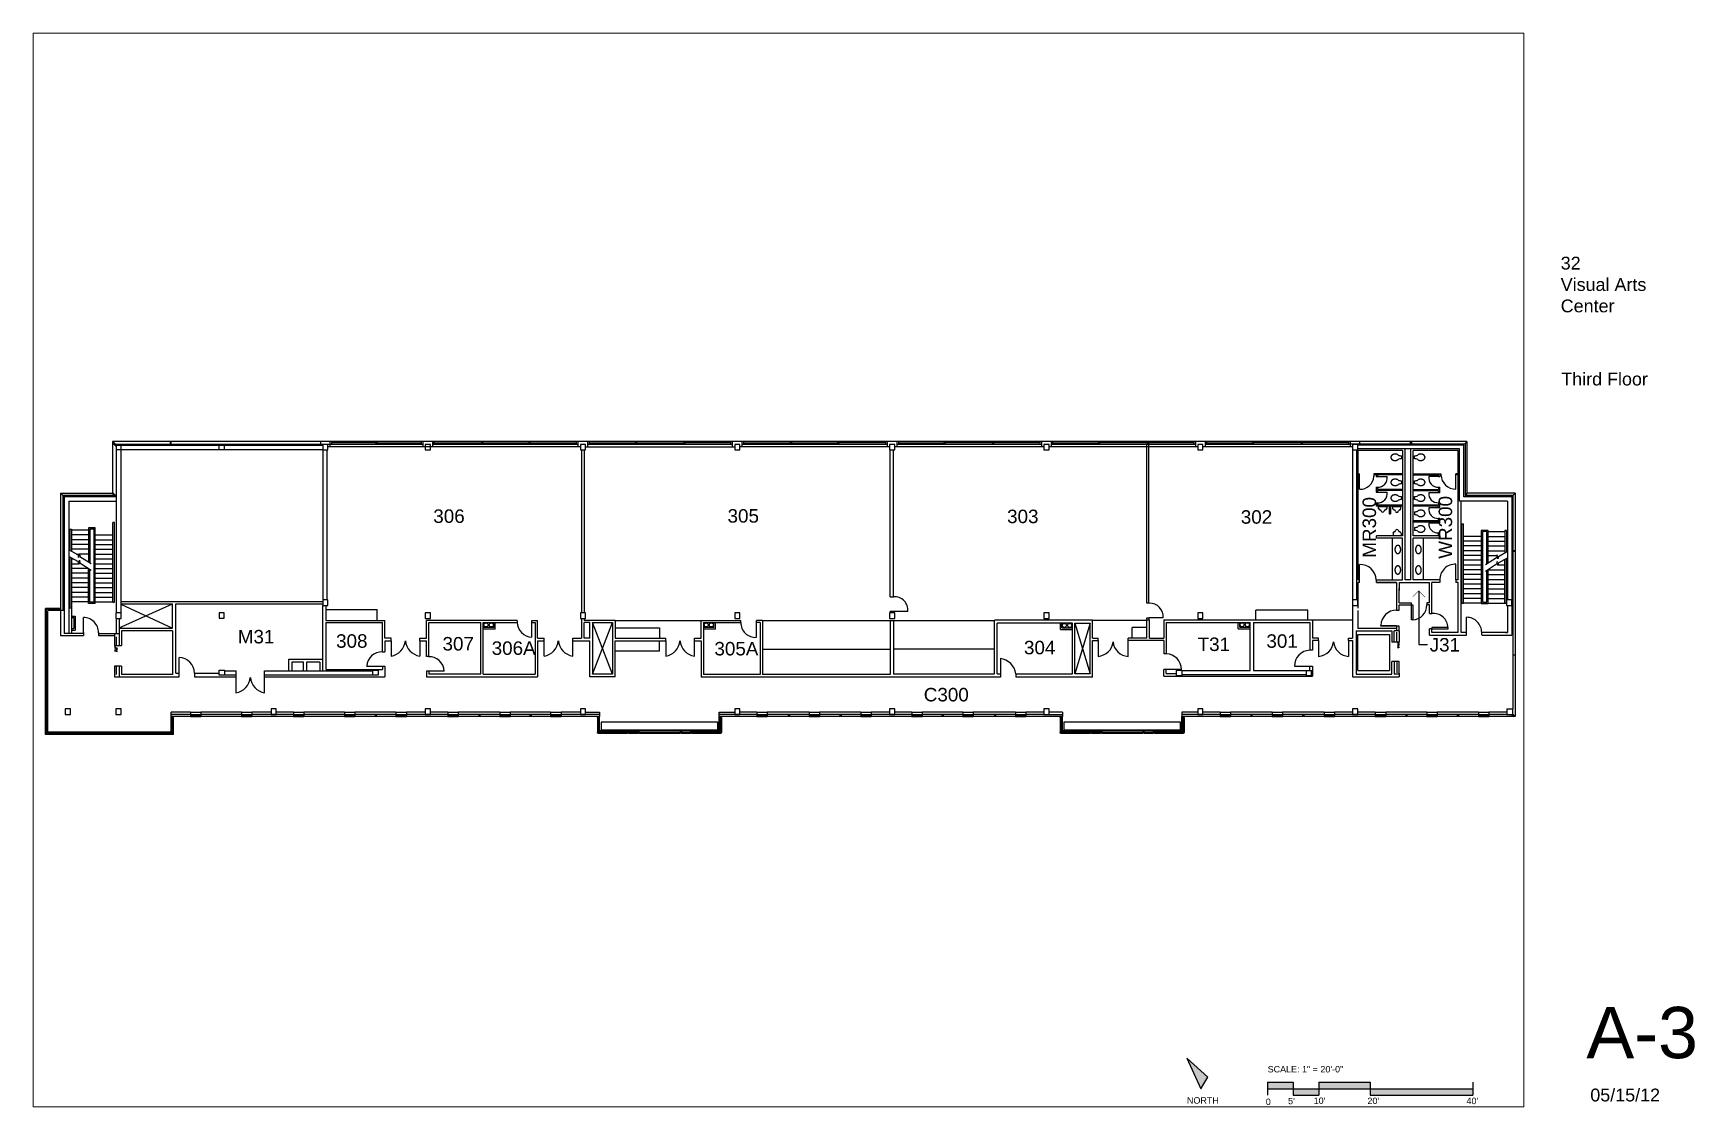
# Paper-space layout '11 x 17' of a CAD drawing. Header units: inches. Extents: x -3 to 13.2, y -1.3 to 9.2.
# The model-space entities are those that its viewports show. They can reach past a viewport. Long polylines and large blocks are cut down to what shows.
import ezdxf

# ---------------------------------------------------------------- set-up
doc = ezdxf.new("R2010")
doc.units = ezdxf.units.IN
doc.header["$LTSCALE"] = 96
doc.header["$MEASUREMENT"] = 0
doc.linetypes.add('HIDDEN', pattern=[0.12, 0.09, -0.03])
doc.layers.get('0').update_dxf_attribs({"linetype": 'CONTINUOUS'})
doc.layers.get('DEFPOINTS').update_dxf_attribs({"linetype": 'CONTINUOUS'})
for name, color, linetype in [('A-DOOR', 4, 'CONTINUOUS'), ('A-FLOR-HRAL', 4, 'CONTINUOUS'), ('A-FLOR-STRS', 4, 'CONTINUOUS'), ('A-FURN', 3, 'CONTINUOUS'), ('A-GLAZ', 3, 'CONTINUOUS'), ('A-PFLR-TEXT', 3, 'CONTINUOUS'), ('A-ROOF-OTLN', 6, 'CONTINUOUS'), ('A-WALL', 5, 'CONTINUOUS'), ('A-WALL-JAMB', 6, 'CONTINUOUS'), ('M-EQPM-EVTR', 4, 'CONTINUOUS'), ('P-SANR-EQPM', 5, 'CONTINUOUS'), ('P-STRM-RFDR', 5, 'CONTINUOUS'), ('S-COLS', 6, 'CONTINUOUS')]:
    doc.layers.add(name, color=color, linetype=linetype)
doc.styles.add('ROMANC', font='romans.shx', dxfattribs={"height": 24})
doc.styles.get("Standard").update_dxf_attribs({"font": 'ARIAL.TTF'})

psp = doc.layouts.new('11 x 17')

# ---------------------------------------------------------------- texts
at = {"layer": 'A-PFLR-TEXT', "insert": (11.919, 7.001), "char_height": 0.125, "width": 1.22815, "attachment_point": 1, "style": 'ROMANC'}
psp.add_mtext('{\\fArial|b0|i0|c0|p34;32\\PVisual Arts Center}', dxfattribs=at)
at = {"layer": 'A-PFLR-TEXT', "attachment_point": 1}
for s, insert, char_height, width in [('Third Floor', (11.924, 5.872), 0.125, 1.21875), ('A-3', (12.169, -0.306), 0.5, 0.46875), ('SCALE: 1" = 20\'-0" ', (9.064, -0.882), 0.0625, 0.96875), ('05/15/12', (12.207, -1.102), 0.125, 0.29353), ('{\\fArial|b0|i0|c0|p34;NORTH}', (8.278, -1.186), 0.0625, 0.29353), ('{\\fArial|b0|i0|c0|p34;0}', (9.046, -1.199), 0.0625, 0.0381), ("5'", (9.263, -1.192), 0.0625, 0.09375), ("10'", (9.512, -1.189), 0.0625, 0.09375), ("20'", (10.036, -1.19), 0.0625, 0.09375), ("40'", (11.001, -1.191), 0.0625, 0.09375)]:
    psp.add_mtext(s, dxfattribs=dict(at, insert=insert, char_height=char_height, width=width))

msp = doc.modelspace()

# ---------------------------------------------------------------- texts
at = {"layer": 'A-PFLR-TEXT'}
for s, p in [('MR300', (2406.2, 3407.2)), ('WR300', (2584.1, 3404.8))]:
    msp.add_text(s, height=31.5, rotation=90, dxfattribs=at).set_placement(p)
for s, p in [('306', (202, 3488.6)), ('305', (890, 3489.2)), ('303', (1543.6, 3488)), ('302', (2090, 3486.7)), ('M31', (-255.1, 3206.9)), ('308', (-25.3, 3196.7)), ('301', (2149.9, 3196.6)), ('307', (223.6, 3190.3)), ('306A', (338.5, 3180.1)), ('305A', (859.3, 3178.8)), ('304', (1583.1, 3181.4)), ('T31', (1989.1, 3189.1)), ('J31', (2531.7, 3187.9)), ('C300', (1348.8, 3071.3))]:
    msp.add_text(s, height=31.5, dxfattribs=at).set_placement(p)

# ---------------------------------------------------------------- linework, layer by layer
for p, q in [((-643.9, 3404.4), (-639.7, 3404.4)), ((-408.3, 3298.7), (-533.1, 3242.2)), ((-528.9, 3298.7), (-408.1, 3242.2)), ((574.1, 3134.6), (621.1, 3256)), ((621.1, 3134.6), (574.1, 3256)), ((1737.8, 3254.5), (1702.2, 3135.8)), ((1702.2, 3254.5), (1737.8, 3135.8)), ((971.8, 3193.6), (1270, 3193.6)), ((1514.4, 3193.6), (1277.9, 3193.6))]:
    msp.add_line(p, q)
at = {"layer": 'A-DOOR'}
for p, q in [((2367.9, 3355.1), (2367.9, 3391.5)), ((2593.1, 3355.1), (2593.1, 3391.9)), ((-616.1, 3232), (-616.1, 3267.5)), ((1311.8, 3281.7), (1277.9, 3281.7)), ((1908.5, 3266.6), (1875.2, 3266.6)), ((2489.1, 3296.7), (2492.1, 3296.7)), ((2489.1, 3261.9), (2489.1, 3296.7)), ((2492.1, 3296.7), (2492.1, 3261.9)), ((2618.1, 3232.4), (2618.1, 3267.9)), ((432.3, 3221.2), (432.3, 3256)), ((957.8, 3221.1), (957.8, 3256)), ((2417.4, 3246.9), (2417.4, 3249.1)), ((2417.4, 3249.1), (2453.9, 3249.1)), ((2453.9, 3246.9), (2417.4, 3246.9)), ((2453.9, 3249.1), (2453.9, 3246.9)), ((2492.1, 3261.9), (2489.1, 3261.9)), ((2574.5, 3244), (2537, 3244)), ((2537, 3244), (2537, 3241.1)), ((2537, 3241.1), (2574.5, 3241.1)), ((2574.5, 3241.1), (2574.5, 3244)), ((-539.2, 3202.3), (-543, 3198.1)), ((-543, 3198.1), (-536.2, 3196)), ((-543, 3193.9), (-536.2, 3196)), ((-543, 3193.9), (-536.2, 3191.8)), ((-543, 3189.7), (-536.2, 3191.8)), ((-543, 3189.7), (-536.2, 3187.6)), ((103.4, 3213.1), (103.4, 3177.2)), ((170.4, 3213.1), (170.4, 3177.2)), ((461.1, 3177.2), (461.1, 3213.1)), ((528, 3177.2), (528, 3213.1)), ((745.6, 3213.1), (745.6, 3177.2)), ((812.5, 3177.2), (812.5, 3213.1)), ((1756.4, 3213.3), (1756.4, 3176.6)), ((1826.6, 3176.6), (1826.6, 3213.3)), ((2271.8, 3213.3), (2271.8, 3176.6)), ((2342.1, 3213.3), (2342.1, 3176.6)), ((2456.5, 3209.6), (2460.1, 3207.5)), ((2460.1, 3207.5), (2456.5, 3206.2)), ((2456.5, 3206.2), (2460.1, 3204)), ((2460.1, 3204), (2456.5, 3202.7)), ((2456.5, 3202.7), (2460.1, 3200.6)), ((2460.1, 3200.6), (2456.5, 3199.3)), ((2456.5, 3199.3), (2460.1, 3197.2)), ((2460.1, 3197.2), (2456.5, 3195.9)), ((-392.3, 3129), (-392.3, 3173.8)), ((46.2, 3153.3), (83.4, 3153.3)), ((1527.8, 3171.5), (1527.8, 3135.8)), ((2215.2, 3153.6), (2251.3, 3153.6)), ((-259.2, 3091.6), (-259.2, 3142.7)), ((-192.3, 3091.6), (-192.3, 3142.7)), ((227.7, 3142.2), (191.9, 3142.2)), ((1951.2, 3145.6), (1915.9, 3145.6))]:
    msp.add_line(p, q, dxfattribs=at)
for centre, radius, start, end in [((2368.6, 3353.2), 38.3, 2.8689, 91.0501), ((2591.2, 3355.9), 36, 86.901, 181.2608), ((1281, 3284.9), 30.8, 353.9869, 95.7943), ((-616.1, 3232.3), 35.2, 359.43, 89.9633), ((1877.4, 3269.8), 31, 354.1168, 92.2887), ((2454.3, 3248.1), 36.8, 90.5532, 178.4233), ((2490.3, 3296.6), 34.8, 272.8485, 0.6398), ((2540.5, 3243.1), 33.9, 1.4758, 95.8784), ((2618, 3232.7), 35.2, 359.43, 89.9633), ((434.4, 3257.6), 36.4, 182.4866, 266.7387), ((954.9, 3254.7), 33.7, 177.7699, 274.884), ((81.8, 3151.6), 35.5, 87.486, 177.1455), ((97.7, 3215.9), 39.1, 278.3705, 355.9351), ((176.1, 3215.9), 39.1, 184.0649, 261.6295), ((455.3, 3215.9), 39.1, 278.3705, 355.9351), ((533.8, 3215.9), 39.1, 184.0649, 261.6295), ((739.8, 3215.9), 39.1, 278.3705, 355.9351), ((818.2, 3215.9), 39.1, 184.0649, 261.6295), ((1754.1, 3213.8), 37.3, 273.5359, 354.9183), ((1828.6, 3213.8), 37.3, 185.0891, 266.9702), ((2252.2, 3154), 36.8, 91.4125, 180.5809), ((2269.5, 3213.8), 37.3, 273.5359, 354.9183), ((2344.1, 3213.8), 37.3, 185.0891, 266.9702), ((-393.3, 3137), 36.8, 0.9997, 88.5592), ((192, 3140.4), 35.5, 2.8545, 92.514), ((1522.3, 3129.2), 42.6, 8.8171, 82.6302), ((1914.2, 3146), 36.8, 359.4458, 87.3778), ((-265, 3130.3), 39.1, 278.3705, 355.9351), ((-186.6, 3130.3), 39.1, 184.0649, 261.6295)]:
    msp.add_arc(centre, radius, start, end, dxfattribs=at)
at = {"layer": 'A-FLOR-HRAL'}
for p, q in [((-647.6, 3474.1), (-643.9, 3474.1)), ((-647.6, 3474.1), (-647.6, 3424.4)), ((-643.9, 3474.1), (-643.9, 3422.3)), ((-604.2, 3476.7), (-604.2, 3397.8)), ((-588.2, 3476.7), (-604.2, 3476.7)), ((-591, 3473.9), (-601.4, 3473.9)), ((-601.4, 3473.9), (-601.4, 3396)), ((-591, 3303.3), (-591, 3473.9)), ((-588.2, 3300.5), (-588.2, 3476.7)), ((-543.3, 3489.5), (-546.9, 3489.5)), ((-546.9, 3303.1), (-546.9, 3489.5)), ((-543.3, 3303.1), (-543.3, 3489.5)), ((2607, 3486.3), (2610.7, 3486.3)), ((2607, 3299.9), (2607, 3486.3)), ((2610.7, 3299.9), (2610.7, 3486.3)), ((2668, 3470.9), (2652, 3470.9)), ((2652, 3470.9), (2652, 3300.5)), ((2665.2, 3468.1), (2654.8, 3468.1)), ((2654.8, 3468.1), (2654.8, 3303.3)), ((2665.2, 3392.8), (2665.2, 3468.1)), ((2668, 3394.6), (2668, 3470.9)), ((2711.3, 3470.9), (2707.7, 3470.9)), ((2707.7, 3470.9), (2707.7, 3419.1)), ((2711.3, 3470.9), (2711.3, 3421.2)), ((-647.6, 3409), (-647.6, 3291.8)), ((-643.9, 3406.9), (-643.9, 3289.4)), ((-604.2, 3300.5), (-604.2, 3382.3)), ((-601.4, 3303.3), (-601.4, 3380.6)), ((2707.7, 3299.9), (2707.7, 3403.7)), ((2711.3, 3299.9), (2711.3, 3405.8)), ((2665.2, 3303.3), (2665.2, 3377.4)), ((2668, 3300.5), (2668, 3379.1)), ((-591, 3303.3), (-601.4, 3303.3)), ((-588.2, 3303.8), (-546.9, 3303.8)), ((-546.9, 3303.1), (-543.3, 3303.1)), ((2654.8, 3303.3), (2665.2, 3303.3)), ((-643.9, 3289.4), (-650, 3289.4)), ((-649.8, 3291.8), (-647.6, 3291.8)), ((-588.2, 3300.5), (-604.2, 3300.5)), ((2610.7, 3299.9), (2607, 3299.9)), ((2652, 3300.5), (2668, 3300.5)), ((2711.3, 3299.9), (2707.7, 3299.9))]:
    msp.add_line(p, q, dxfattribs=at)
at = {"layer": 'A-FLOR-STRS'}
for p, q in [((-604.2, 3471.6), (-643.9, 3471.6)), ((-604.2, 3460.3), (-643.9, 3460.3)), ((-588.2, 3460.3), (-546.9, 3460.3)), ((2668, 3468.4), (2707.7, 3468.4)), ((-629, 3413.6), (-650, 3425.9)), ((-604.2, 3449.1), (-643.9, 3449.1)), ((-604.2, 3438), (-643.9, 3438)), ((-604.2, 3426.8), (-643.9, 3426.8)), ((-588.2, 3449.1), (-546.9, 3449.1)), ((-588.2, 3438), (-546.9, 3438)), ((-588.2, 3426.8), (-546.9, 3426.8)), ((2652, 3457.1), (2610.7, 3457.1)), ((2652, 3445.9), (2610.7, 3445.9)), ((2652, 3434.8), (2610.7, 3434.8)), ((2652, 3423.6), (2610.7, 3423.6)), ((2668, 3457.1), (2707.7, 3457.1)), ((2668, 3445.9), (2707.7, 3445.9)), ((2668, 3434.8), (2707.7, 3434.8)), ((2668, 3423.6), (2707.7, 3423.6)), ((2692.8, 3410.4), (2713.8, 3422.7)), ((-629, 3398.2), (-650, 3410.4)), ((-643.9, 3393.2), (-627.6, 3393.2)), ((-604.2, 3382.1), (-643.9, 3382.1)), ((-632.4, 3415.6), (-625.6, 3415.6)), ((-629, 3413.6), (-627.4, 3407.7)), ((-629, 3398.2), (-627.4, 3392.3)), ((-627.4, 3407.7), (-625.4, 3416.8)), ((-627.4, 3392.3), (-625.4, 3401.3)), ((-621.4, 3393.2), (-627.2, 3393.2)), ((-625.4, 3416.8), (-624.2, 3410.4)), ((-625.4, 3401.3), (-624.2, 3395)), ((-604.2, 3415.6), (-625.1, 3415.6)), ((-624.2, 3410.4), (-598.1, 3393.9)), ((-624.2, 3395), (-598.1, 3378.4)), ((-588.2, 3415.6), (-546.9, 3415.6)), ((-588.2, 3404.4), (-546.9, 3404.4)), ((-588.2, 3393.2), (-546.9, 3393.2)), ((-588.2, 3382.1), (-546.9, 3382.1)), ((2652, 3412.4), (2610.7, 3412.4)), ((2652, 3401.2), (2610.7, 3401.2)), ((2652, 3390), (2610.7, 3390)), ((2688, 3407.2), (2661.9, 3390.7)), ((2688, 3391.8), (2661.9, 3375.3)), ((2668, 3412.4), (2688.9, 3412.4)), ((2689.2, 3413.6), (2688, 3407.2)), ((2689.2, 3398.2), (2688, 3391.8)), ((2691.2, 3404.5), (2689.2, 3413.6)), ((2691.2, 3389.1), (2689.2, 3398.2)), ((2692.8, 3410.4), (2691.2, 3404.5)), ((2692.8, 3395), (2691.2, 3389.1)), ((2707.7, 3390), (2691.4, 3390)), ((2692.8, 3395), (2713.8, 3407.2)), ((2707.7, 3401.2), (2703.5, 3401.2)), ((-604.2, 3370.9), (-643.9, 3370.9)), ((-604.2, 3359.7), (-643.9, 3359.7)), ((-604.2, 3348.5), (-643.9, 3348.5)), ((-588.2, 3370.9), (-546.9, 3370.9)), ((-588.2, 3359.7), (-546.9, 3359.7)), ((-588.2, 3348.5), (-546.9, 3348.5)), ((2652, 3378.9), (2610.7, 3378.9)), ((2652, 3367.7), (2610.7, 3367.7)), ((2652, 3356.5), (2610.7, 3356.5)), ((2652, 3345.3), (2610.7, 3345.3)), ((2668, 3378.9), (2707.7, 3378.9)), ((2668, 3367.7), (2707.7, 3367.7)), ((2668, 3356.5), (2707.7, 3356.5)), ((2668, 3345.3), (2707.7, 3345.3)), ((-604.2, 3337.3), (-643.9, 3337.3)), ((-604.2, 3326.1), (-643.9, 3326.1)), ((-604.2, 3315), (-643.9, 3315)), ((-604.2, 3303.8), (-643.9, 3303.8)), ((-588.2, 3337.3), (-546.9, 3337.3)), ((-588.2, 3326.1), (-546.9, 3326.1)), ((-588.2, 3315), (-546.9, 3315)), ((2652, 3334.1), (2610.7, 3334.1)), ((2652, 3323), (2610.7, 3323)), ((2652, 3311.8), (2610.7, 3311.8)), ((2668, 3334.1), (2707.7, 3334.1)), ((2668, 3323), (2707.7, 3323)), ((2668, 3311.8), (2707.7, 3311.8)), ((2652, 3300.6), (2610.7, 3300.6)), ((2668, 3300.6), (2707.7, 3300.6))]:
    msp.add_line(p, q, dxfattribs=at)
at = {"layer": 'A-FURN'}
for p, q in [((-49.1, 3286.4), (70.9, 3286.4)), ((70.9, 3260.8), (70.9, 3286.4)), ((2125.3, 3261.9), (2125.3, 3284.8)), ((2246.4, 3284.8), (2125.3, 3284.8)), ((2246.4, 3261.9), (2246.4, 3284.8)), ((626.9, 3243.5), (730.9, 3243.5)), ((730.9, 3243.5), (730.9, 3219.5)), ((1836, 3219.5), (1836, 3244.2)), ((1870.4, 3244.2), (1836, 3244.2)), ((730.9, 3188.6), (626.9, 3188.6)), ((730.9, 3188.6), (730.9, 3213.1)), ((867.2, 3022.5), (594.2, 3022.5)), ((594.2, 3022.5), (594.2, 3004.2)), ((867.2, 3004.2), (594.2, 3004.2)), ((867.2, 3004.2), (867.2, 3022.5)), ((1949.1, 3022.5), (1676.1, 3022.5)), ((1676.1, 3022.5), (1676.1, 3004.2)), ((1949.1, 3004.2), (1676.1, 3004.2)), ((1949.1, 3004.2), (1949.1, 3022.5))]:
    msp.add_line(p, q, dxfattribs=at)
at = {"layer": 'A-GLAZ'}
for p, q in [((67.9, 3678.9), (-36.2, 3678.9)), ((67.9, 3675.9), (-36.2, 3675.9)), ((-36.2, 3672.9), (67.9, 3672.9)), ((173.7, 3678.9), (70.8, 3678.9)), ((70.8, 3675.9), (173.7, 3675.9)), ((70.8, 3672.9), (173.7, 3672.9)), ((315.2, 3678.9), (203.6, 3678.9)), ((203.6, 3675.9), (315.2, 3675.9)), ((203.6, 3672.9), (315.2, 3672.9)), ((425.8, 3678.9), (318.1, 3678.9)), ((318.1, 3675.9), (425.8, 3675.9)), ((318.1, 3672.9), (425.8, 3672.9)), ((536.3, 3678.9), (428.7, 3678.9)), ((428.7, 3675.9), (536.3, 3675.9)), ((428.7, 3672.9), (536.3, 3672.9)), ((675.2, 3678.9), (566.2, 3678.9)), ((566.2, 3675.9), (675.2, 3675.9)), ((566.2, 3672.8), (675.2, 3672.9)), ((788.3, 3678.9), (678.1, 3678.9)), ((678.1, 3675.9), (788.3, 3675.9)), ((678.1, 3672.9), (788.3, 3672.9)), ((897.2, 3678.9), (791.2, 3678.9)), ((897.2, 3675.9), (791.2, 3675.9)), ((791.2, 3672.9), (897.2, 3672.9)), ((1037.3, 3678.9), (927.1, 3678.9)), ((927.1, 3675.9), (1037.3, 3675.9)), ((927.1, 3672.9), (1037.3, 3672.9)), ((1148, 3678.9), (1040.2, 3678.9)), ((1040.2, 3675.9), (1148, 3675.9)), ((1040.2, 3672.9), (1148, 3672.9)), ((1259.5, 3678.9), (1150.9, 3678.9)), ((1259.5, 3675.9), (1150.9, 3675.9)), ((1150.9, 3672.9), (1259.5, 3672.9)), ((1396.1, 3678.9), (1289.4, 3678.9)), ((1289.4, 3675.9), (1396.1, 3675.9)), ((1289.4, 3672.9), (1396.1, 3672.9)), ((1509.9, 3678.9), (1399, 3678.9)), ((1509.9, 3675.9), (1399, 3675.9)), ((1399, 3672.9), (1509.9, 3672.9)), ((1620.1, 3678.9), (1512.8, 3678.9)), ((1620.1, 3675.9), (1512.8, 3675.9)), ((1512.8, 3672.9), (1620.1, 3672.9)), ((1757.7, 3678.9), (1650, 3678.9)), ((1650, 3675.9), (1757.7, 3675.9)), ((1650, 3672.9), (1757.7, 3672.9)), ((1871.3, 3678.9), (1760.6, 3678.9)), ((1871.3, 3675.9), (1760.6, 3675.9)), ((1760.6, 3672.9), (1871.3, 3672.9)), ((1979.9, 3678.9), (1874.2, 3678.9)), ((1979.9, 3675.9), (1874.2, 3675.9)), ((1874.2, 3672.9), (1979.9, 3672.9)), ((2117.9, 3678.9), (2009.8, 3678.9)), ((2009.8, 3675.9), (2117.9, 3675.9)), ((2009.8, 3672.9), (2117.9, 3672.9)), ((2231.7, 3678.9), (2120.8, 3678.9)), ((2231.7, 3675.9), (2120.8, 3675.9)), ((2120.8, 3672.9), (2231.7, 3672.9)), ((2341.9, 3678.9), (2234.6, 3678.9)), ((2341.9, 3675.9), (2234.6, 3675.9)), ((2234.6, 3672.9), (2341.9, 3672.9)), ((-669.3, 3288.6), (-704.7, 3288.6)), ((-704.7, 3184.4), (-704.7, 3288.6)), ((-669.3, 3286), (-702.3, 3286)), ((-702.2, 3184.4), (-702.2, 3286.1)), ((-699.6, 3184.4), (-699.6, 3283.1)), ((-669.3, 3283.5), (-699.3, 3283.5)), ((-704.7, 3125.1), (-704.7, 3181.5)), ((-702.2, 3125.1), (-702.2, 3181.5)), ((-699.6, 3125.1), (-699.6, 3181.5)), ((-704.7, 3063.3), (-704.7, 3122.2)), ((-702.2, 3122.2), (-702.2, 3063.3)), ((-699.6, 3063.3), (-699.6, 3122.2)), ((-704.7, 2994.3), (-704.7, 3060.4)), ((-702.2, 2996.8), (-702.2, 3060.4)), ((-699.6, 2999.4), (-699.6, 3060.4)), ((-410.5, 2999.4), (-410.5, 3035.9)), ((-408, 2996.8), (-408, 3035.9)), ((-405.4, 2994.3), (-405.4, 3035.9)), ((-365.6, 3041), (-341.3, 3041)), ((-341.3, 3038.2), (-365.6, 3038.2)), ((-365.6, 3035.9), (-341.3, 3035.9)), ((-246.3, 3041), (-222, 3041)), ((-222, 3038.2), (-246.3, 3038.2)), ((-246.3, 3035.9), (-222, 3035.9)), ((-124.5, 3041), (-100.3, 3041)), ((-100.3, 3038.2), (-124.5, 3038.2)), ((-124.5, 3035.9), (-100.3, 3035.9)), ((-5.4, 3041), (18.9, 3041)), ((18.9, 3038.2), (-5.4, 3038.2)), ((-5.4, 3035.9), (18.9, 3035.9)), ((114.8, 3041), (139, 3041)), ((139, 3038.2), (114.8, 3038.2)), ((114.8, 3035.9), (139, 3035.9)), ((235.9, 3041), (260.2, 3041)), ((260.2, 3038.2), (235.9, 3038.2)), ((235.9, 3035.9), (260.2, 3035.9)), ((357.6, 3041), (381.9, 3041)), ((381.9, 3038.2), (357.6, 3038.2)), ((357.6, 3035.9), (381.9, 3035.9)), ((476.4, 3041), (500.7, 3041)), ((500.7, 3038.2), (476.4, 3038.2)), ((476.4, 3035.9), (500.7, 3035.9)), ((585.9, 3033.9), (585.9, 2998.4)), ((588.4, 3033.9), (588.4, 3001)), ((590.9, 3003.6), (590.9, 3033.9)), ((870.4, 3003.6), (870.4, 3033.9)), ((872.9, 3033.9), (872.9, 3001)), ((875.5, 3033.9), (875.5, 2998.4)), ((958.4, 3041), (982.7, 3041)), ((982.7, 3038.2), (958.4, 3038.2)), ((958.4, 3035.9), (982.7, 3035.9)), ((1080.6, 3041), (1104.8, 3041)), ((1104.8, 3038.2), (1080.6, 3038.2)), ((1080.6, 3035.9), (1104.8, 3035.9)), ((1201.5, 3041), (1225.8, 3041)), ((1225.8, 3038.2), (1201.5, 3038.2)), ((1201.5, 3035.9), (1225.8, 3035.9)), ((1320.7, 3041), (1344.9, 3041)), ((1344.9, 3038.2), (1320.7, 3038.2)), ((1320.7, 3035.9), (1344.9, 3035.9)), ((1440, 3041), (1464.3, 3041)), ((1464.3, 3038.2), (1440, 3038.2)), ((1440, 3035.9), (1464.3, 3035.9)), ((1563.1, 3041), (1587.4, 3041)), ((1587.4, 3038.2), (1563.1, 3038.2)), ((1563.1, 3035.9), (1587.4, 3035.9)), ((1667.8, 3033.9), (1667.8, 2998.4)), ((1670.3, 3033.9), (1670.3, 3001)), ((1672.8, 3003.6), (1672.8, 3033.9)), ((1952.3, 3003.6), (1952.3, 3033.9)), ((1954.8, 3033.9), (1954.8, 3001)), ((1957.4, 3033.9), (1957.4, 2998.4)), ((2041.9, 3041), (2066.2, 3041)), ((2066.2, 3038.2), (2041.9, 3038.2)), ((2041.9, 3035.9), (2066.2, 3035.9)), ((2163.2, 3041), (2187.5, 3041)), ((2187.5, 3038.2), (2163.2, 3038.2)), ((2163.2, 3035.9), (2187.5, 3035.9)), ((2285, 3041), (2309.3, 3041)), ((2309.3, 3038.2), (2285, 3038.2)), ((2285, 3035.9), (2309.3, 3035.9)), ((2404.5, 3041), (2428.8, 3041)), ((2428.8, 3038.2), (2404.5, 3038.2)), ((2404.5, 3035.9), (2428.8, 3035.9)), ((2524.9, 3041), (2549.1, 3041)), ((2549.1, 3038.2), (2524.9, 3038.2)), ((2524.9, 3035.9), (2549.1, 3035.9)), ((2645.6, 3041), (2669.9, 3041)), ((2669.9, 3038.2), (2645.6, 3038.2)), ((2645.6, 3035.9), (2669.9, 3035.9)), ((-600.6, 2994.3), (-704.7, 2994.3)), ((-600.6, 2996.8), (-702.2, 2996.8)), ((-600.6, 2999.4), (-699.6, 2999.4)), ((-541.2, 2999.4), (-597.7, 2999.4)), ((-541.2, 2996.8), (-597.7, 2996.8)), ((-541.2, 2994.3), (-597.7, 2994.3)), ((-479.4, 2999.4), (-538.3, 2999.4)), ((-538.3, 2996.8), (-479.4, 2996.8)), ((-479.4, 2994.3), (-538.3, 2994.3)), ((-410.5, 2999.4), (-476.5, 2999.4)), ((-408, 2996.8), (-476.5, 2996.8)), ((-405.4, 2994.3), (-476.5, 2994.3)), ((587.2, 2997), (656.2, 2997)), ((656.2, 2999.6), (589.7, 2999.6)), ((656.2, 3002.2), (592.3, 3002.2)), ((680, 3002.2), (659.1, 3002.2)), ((680, 2999.6), (659.1, 2999.6)), ((659.1, 2997), (680, 2997)), ((779.1, 3002.2), (682.9, 3002.2)), ((682.9, 2999.6), (779.1, 2999.6)), ((682.9, 2997), (779.1, 2997)), ((803.4, 3002.2), (782, 3002.2)), ((782, 2999.6), (803.4, 2999.6)), ((782, 2997), (803.4, 2997)), ((869.1, 3002.2), (806.3, 3002.2)), ((871.6, 2999.6), (806.3, 2999.6)), ((806.3, 2997), (874.1, 2997)), ((1669.1, 2997), (1738.1, 2997)), ((1738.1, 2999.6), (1671.6, 2999.6)), ((1738.1, 3002.2), (1674.2, 3002.2)), ((1761.9, 3002.2), (1741, 3002.2)), ((1761.9, 2999.6), (1741, 2999.6)), ((1741, 2997), (1761.9, 2997)), ((1861, 3002.2), (1764.8, 3002.2)), ((1764.8, 2999.6), (1861, 2999.6)), ((1764.8, 2997), (1861, 2997)), ((1885.3, 3002.2), (1863.9, 3002.2)), ((1863.9, 2999.6), (1885.3, 2999.6)), ((1863.9, 2997), (1885.3, 2997)), ((1951, 3002.2), (1888.2, 3002.2)), ((1953.5, 2999.6), (1888.2, 2999.6)), ((1888.2, 2997), (1956, 2997))]:
    msp.add_line(p, q, dxfattribs=at)
at = {"layer": 'A-PFLR-TEXT'}
for p, q in [((2505.9, 3329.7), (2505.9, 3204.2)), ((2505.9, 3204.2), (2526.5, 3204.2))]:
    msp.add_line(p, q, dxfattribs=at)
at = {"layer": 'A-PFLR-TEXT', "const_width": 1}
msp.add_lwpolyline([(2492.4, 3316.2), (2505.9, 3329.7), (2520.9, 3314.8)], dxfattribs=at)
at = {"layer": 'A-ROOF-OTLN'}
for p, q in [((545.8, 3666.7), (-44.6, 3666.7)), ((557.8, 3666.7), (906.7, 3666.7)), ((1269, 3666.7), (918.7, 3666.7)), ((1629.6, 3666.7), (1281, 3666.7)), ((1989.4, 3666.7), (1641.7, 3666.7)), ((2351.3, 3666.7), (2001.4, 3666.7)), ((-365.6, 3045.9), (-341.3, 3045.9)), ((-246.3, 3045.9), (-222, 3045.9)), ((-124.5, 3045.9), (-100.3, 3045.9)), ((-5.4, 3045.9), (18.9, 3045.9)), ((114.8, 3045.9), (139, 3045.9)), ((235.9, 3045.9), (260.2, 3045.9)), ((357.6, 3045.9), (381.9, 3045.9)), ((476.4, 3045.9), (500.7, 3045.9)), ((958.4, 3045.9), (982.7, 3045.9)), ((1080.6, 3045.9), (1104.8, 3045.9)), ((1201.5, 3045.9), (1225.8, 3045.9)), ((1320.7, 3045.9), (1344.9, 3045.9)), ((1440, 3045.9), (1464.3, 3045.9)), ((1563.1, 3045.9), (1587.4, 3045.9)), ((2041.9, 3045.9), (2066.2, 3045.9)), ((2163.2, 3045.9), (2187.5, 3045.9)), ((2285, 3045.9), (2309.3, 3045.9)), ((2404.5, 3045.9), (2428.8, 3045.9)), ((2524.9, 3045.9), (2549.1, 3045.9)), ((2645.6, 3045.9), (2669.9, 3045.9))]:
    msp.add_line(p, q, dxfattribs=at)
at = {"layer": 'A-ROOF-OTLN', "linetype": 'HIDDEN'}
for p, q in [((626, 3260.5), (827.4, 3260.5)), ((971.8, 3260.5), (1513.7, 3260.5)), ((1743.4, 3261), (1870.1, 3261)), ((2257, 3261.7), (2350.8, 3261.7))]:
    msp.add_line(p, q, dxfattribs=at)
at = {"layer": 'A-WALL'}
for p, q in [((-547.8, 3678.9), (-547.8, 3557.9)), ((-66.1, 3678.9), (-547.8, 3678.9)), ((-539.2, 3667), (-547.8, 3675.7)), ((-547, 3678.9), (-539.2, 3671.1)), ((-539.2, 3672.9), (-539.2, 3278.1)), ((-539.2, 3672.9), (-39.6, 3672.9)), ((-56.6, 3669.8), (-539.2, 3669.8)), ((-56.6, 3659.2), (-539.2, 3659.2)), ((-528.6, 3669.8), (-528.6, 3278.1)), ((-413.6, 3678.9), (-413.6, 3672.9)), ((-411.4, 3678.9), (-411.4, 3672.9)), ((-298.6, 3659.2), (-298.6, 3669.8)), ((-286.5, 3659.2), (-286.5, 3669.8)), ((-64.1, 3678.9), (-66.1, 3678.9)), ((-62.1, 3678.9), (-64.1, 3678.9)), ((-62.1, 3678.9), (-62.1, 3672.9)), ((-39.6, 3678.9), (-62.1, 3678.9)), ((-56.4, 3659.2), (-56.4, 3308.6)), ((-47.1, 3659.2), (-47.1, 3308.6)), ((-39.6, 3678.9), (-39.6, 3666.7)), ((177.6, 3678.9), (177.6, 3666.7)), ((200.1, 3678.9), (177.6, 3678.9)), ((200.1, 3678.9), (200.1, 3666.7)), ((540.2, 3678.9), (540.2, 3666.7)), ((562.7, 3678.9), (540.2, 3678.9)), ((548.4, 3659.2), (548.4, 3292.3)), ((554.5, 3659.2), (554.5, 3278)), ((562.7, 3678.9), (562.7, 3666.7)), ((901.1, 3678.9), (901.1, 3666.7)), ((923.7, 3678.9), (901.1, 3678.9)), ((923.7, 3678.9), (923.7, 3666.7)), ((1263.5, 3678.9), (1263.5, 3666.7)), ((1286, 3678.9), (1263.5, 3678.9)), ((1270, 3315.6), (1270, 3659.2)), ((1277.9, 3315.6), (1277.9, 3659.2)), ((1286, 3678.9), (1286, 3666.7)), ((1624.1, 3678.9), (1624.1, 3666.7)), ((1646.6, 3678.9), (1624.1, 3678.9)), ((1646.6, 3678.9), (1646.6, 3666.7)), ((1870.4, 3300.8), (1870.4, 3672.9)), ((1875.2, 3300.8), (1875.2, 3672.9)), ((1983.9, 3678.9), (1983.9, 3666.7)), ((2006.4, 3678.9), (1983.9, 3678.9)), ((2006.4, 3678.9), (2006.4, 3666.7)), ((2618.5, 3678.9), (2345.7, 3678.9)), ((2345.7, 3678.9), (2345.7, 3666.7)), ((2614.4, 3672.9), (2345.7, 3672.9)), ((2351.3, 3659.4), (2351.3, 3308.4)), ((2360.6, 3659.2), (2360.6, 3308.6)), ((2611.5, 3670.1), (2363.4, 3670.1)), ((2601, 3661.7), (2363.4, 3661.7)), ((2363.4, 3657.5), (2363.4, 3355.1)), ((2468.4, 3657.5), (2363.4, 3657.5)), ((2367.8, 3678.9), (2367.8, 3670.1)), ((2468.4, 3657.5), (2468.4, 3458.4)), ((2474.4, 3355.1), (2474.4, 3661.7)), ((2486.7, 3672.9), (2486.7, 3678.9)), ((2487.6, 3355.1), (2487.6, 3661.7)), ((2489.2, 3678.9), (2489.2, 3672.9)), ((2598.1, 3657.5), (2493.2, 3657.5)), ((2493.2, 3458.4), (2493.2, 3657.5)), ((2598.1, 3355.1), (2598.1, 3657.5)), ((2601, 3539), (2601, 3661.7)), ((2611.5, 3549.6), (2611.5, 3670.1)), ((2614.4, 3672.9), (2618.5, 3678.9)), ((2614.4, 3672.9), (2614.4, 3552.5)), ((2618.5, 3678.9), (2618.5, 3557.9)), ((-669.3, 3557.9), (-669.3, 3283.5)), ((-669.3, 3557.9), (-547.8, 3557.9)), ((-660.9, 3549.6), (-669.3, 3557.9)), ((-663.8, 3552.5), (-663.8, 3283.6)), ((-539.2, 3552.5), (-663.8, 3552.5)), ((-539.2, 3549.6), (-660.9, 3549.6)), ((-660.9, 3549.6), (-660.9, 3283.6)), ((-650, 3539), (-539.2, 3539)), ((-650, 3539), (-650, 3289.4)), ((-549.2, 3557.9), (-543.9, 3552.5)), ((-547.8, 3559.3), (-541.2, 3552.5)), ((2713.8, 3539), (2601, 3539)), ((2605.3, 3232), (2605.3, 3538.6)), ((2723.4, 3549.6), (2611.5, 3549.6)), ((2618.5, 3557.9), (2614.4, 3552.5)), ((2726.4, 3552.5), (2614.4, 3552.5)), ((2731.8, 3557.9), (2618.5, 3557.9)), ((2713.8, 3539), (2713.8, 3308.6)), ((2723.4, 3549.6), (2731.8, 3557.9)), ((2723.4, 3549.6), (2723.4, 3226.4)), ((2726.4, 3552.5), (2726.4, 3053.8)), ((2731.8, 3557.9), (2731.8, 3035.9)), ((2407, 3452.6), (2407, 3458.4)), ((2468.4, 3458.4), (2407, 3458.4)), ((2555, 3458.4), (2493.2, 3458.4)), ((2555, 3458.4), (2555, 3452.6)), ((2468.4, 3452.6), (2407, 3452.6)), ((2468.4, 3355.1), (2468.4, 3452.6)), ((2493.2, 3355.1), (2493.2, 3452.6)), ((2555, 3452.6), (2493.2, 3452.6)), ((2731.8, 3423.2), (2726.4, 3423.2)), ((2731.8, 3421.4), (2726.4, 3421.4)), ((2367.9, 3355.1), (2363.4, 3355.1)), ((2367.9, 3349.3), (2363.4, 3349.3)), ((2363.4, 3349.3), (2363.4, 3289.2)), ((2367.9, 3349.3), (2367.9, 3355.1)), ((2407, 3349.3), (2407, 3355.1)), ((2407, 3355.1), (2468.4, 3355.1)), ((2453.9, 3349.3), (2407, 3349.3)), ((2407, 3349.3), (2453.9, 3349.3)), ((2453.9, 3349.3), (2453.9, 3284.9)), ((2460.2, 3349.3), (2531.4, 3349.3)), ((2460.2, 3349.3), (2460.2, 3330.6)), ((2487.6, 3355.1), (2474.4, 3355.1)), ((2555, 3355.1), (2493.2, 3355.1)), ((2531.4, 3301.8), (2531.4, 3349.3)), ((2537, 3276.8), (2536.5, 3349.3)), ((2554.6, 3349.3), (2536.5, 3349.3)), ((2555, 3355.1), (2555, 3349)), ((2593.1, 3355.1), (2593.1, 3349)), ((2598.1, 3355.1), (2593.1, 3355.1)), ((2598.1, 3349), (2593.1, 3349)), ((2598.1, 3232), (2598.1, 3349)), ((-528.6, 3304.9), (-281.8, 3304.9)), ((-286.5, 3304.9), (-56.6, 3304.9)), ((1270, 3315.6), (1270, 3316.7)), ((1270, 3315.6), (1277.9, 3315.6)), ((2460.2, 3301.9), (2460.2, 3335.7)), ((-660.9, 3283.6), (-669.3, 3283.6)), ((-669.3, 3283.5), (-669.3, 3225.1)), ((-660.9, 3283.6), (-660.9, 3229.9)), ((-650, 3289.4), (-650, 3229.9)), ((-643.9, 3289.4), (-643.9, 3229.9)), ((-643.9, 3270.9), (-635.2, 3270.9)), ((-643.9, 3267.1), (-638.8, 3267.1)), ((-638.8, 3267.1), (-638.8, 3241.9)), ((-635.2, 3270.9), (-635.2, 3238.1)), ((-539.2, 3265.3), (-539.2, 3229.9)), ((-532.8, 3265.3), (-532.8, 3202.3)), ((-528.6, 3299), (-408.1, 3299)), ((-408.1, 3242.2), (-408.1, 3299)), ((-400.3, 3299), (-281.8, 3299)), ((-400.3, 3137.6), (-400.3, 3299)), ((-286.5, 3299), (-56.6, 3299)), ((-56.4, 3142.7), (-56.4, 3295.8)), ((-49.1, 3295.8), (-49.1, 3260.8)), ((548.4, 3295.8), (548.4, 3278)), ((548.4, 3265.2), (548.4, 3219.5)), ((554.5, 3265.2), (554.5, 3260.8)), ((1270, 3278), (1270, 3281.7)), ((1277.9, 3281.7), (1270, 3281.7)), ((1277.9, 3278), (1277.9, 3281.7)), ((1876.2, 3300.8), (1870.4, 3300.8)), ((1870.4, 3219.5), (1870.4, 3266.6)), ((1870.4, 3266.6), (1875.2, 3266.6)), ((1875.2, 3266.6), (1875.2, 3261.9)), ((2351.3, 3295.8), (2351.3, 3219.5)), ((2363.4, 3284.1), (2363.4, 3241.8)), ((2453.9, 3284.9), (2460.2, 3284.9)), ((2460.2, 3301.9), (2489.1, 3301.9)), ((2460.2, 3284.9), (2460.2, 3296.7)), ((2460.2, 3296.7), (2489.1, 3296.7)), ((2489.1, 3296.7), (2489.1, 3301.9)), ((2525.2, 3301.8), (2525.2, 3297)), ((2531.4, 3301.8), (2525.2, 3301.8)), ((2531.4, 3297), (2525.2, 3297)), ((2531.4, 3276.8), (2531.4, 3297)), ((2531.4, 3276.8), (2537, 3276.8)), ((2713.8, 3295.8), (2713.8, 3232)), ((-669.3, 3225.1), (-616.1, 3225.1)), ((-616.1, 3229.9), (-660.9, 3229.9)), ((-643.9, 3241.9), (-638.8, 3241.9)), ((-643.9, 3238.1), (-635.2, 3238.1)), ((-616.1, 3232), (-616.1, 3225.1)), ((-580.8, 3232), (-580.8, 3225.1)), ((-580.8, 3229.9), (-532.8, 3229.9)), ((-580.8, 3225.1), (-543.7, 3225.1)), ((-543.7, 3229.9), (-543.7, 3202.3)), ((-532.8, 3242.2), (-408.1, 3242.2)), ((-408, 3236.5), (-527.1, 3236.5)), ((-527.1, 3236.5), (-527.1, 3202.3)), ((-408.1, 3236.4), (-408.1, 3134.4)), ((-49.1, 3260.8), (88.9, 3260.8)), ((-49.1, 3256), (83.4, 3256)), ((-49.1, 3256), (-49.1, 3146.2)), ((83.4, 3187.1), (83.4, 3256)), ((88.9, 3219.5), (88.9, 3260.8)), ((186.4, 3219.5), (186.4, 3260.8)), ((397.9, 3260.8), (186.4, 3260.8)), ((191.9, 3256), (313.1, 3256)), ((191.9, 3175.9), (191.9, 3256)), ((313.1, 3134.6), (313.1, 3256)), ((318.7, 3256), (397.9, 3256)), ((318.7, 3134.6), (318.7, 3256)), ((343.2, 3244.4), (318.7, 3244.4)), ((346.9, 3240.2), (318.7, 3240.2)), ((343.2, 3244.4), (343.2, 3256)), ((346.9, 3240.2), (346.9, 3256)), ((397.9, 3260.8), (397.9, 3256)), ((432.3, 3260.8), (445.9, 3260.8)), ((432.3, 3256), (432.3, 3260.8)), ((432.3, 3256), (440.4, 3256)), ((440.4, 3256), (440.4, 3134.6)), ((445.9, 3219.5), (445.9, 3260.8)), ((626.9, 3260.8), (554.5, 3260.8)), ((554.5, 3219.5), (554.5, 3256)), ((568.3, 3256), (554.5, 3256)), ((568.3, 3219.5), (568.3, 3256)), ((574.1, 3256), (574.1, 3134.6)), ((574.1, 3256), (621.1, 3256)), ((621.1, 3256), (621.1, 3134.6)), ((626.9, 3260.8), (626.9, 3219.5)), ((828, 3260.8), (921.1, 3260.8)), ((828, 3219.5), (828, 3260.8)), ((833.6, 3256), (921.1, 3256)), ((833.6, 3256), (833.6, 3134.1)), ((858.1, 3244.4), (833.6, 3244.4)), ((861.8, 3240.2), (833.6, 3240.2)), ((858.1, 3244.4), (858.1, 3256)), ((861.8, 3240.2), (861.8, 3256)), ((921.1, 3256), (921.1, 3260.8)), ((971.8, 3260.8), (957.8, 3260.8)), ((957.8, 3256), (957.8, 3260.8)), ((966.1, 3256), (957.8, 3256)), ((966.1, 3256), (966.1, 3134.1)), ((971.8, 3260.8), (971.8, 3134.3)), ((1270, 3260.8), (1270, 3134.3)), ((1277.9, 3260.8), (1277.9, 3134.7)), ((1743.5, 3261.1), (1514.4, 3261.1)), ((1514.4, 3135.8), (1514.4, 3261.1)), ((1696.4, 3254.5), (1520.2, 3254.5)), ((1520.2, 3135.8), (1520.2, 3254.5)), ((1668.2, 3239.2), (1668.2, 3254.5)), ((1668.2, 3239.2), (1696.4, 3239.2)), ((1671.9, 3243.5), (1671.9, 3254.5)), ((1671.9, 3243.5), (1696.4, 3243.5)), ((1696.4, 3135.8), (1696.4, 3254.5)), ((1702.2, 3135.8), (1702.2, 3254.5)), ((1702.2, 3254.5), (1737.8, 3254.5)), ((1737.8, 3135.8), (1737.8, 3254.5)), ((1743.5, 3219.5), (1743.5, 3261.1)), ((1870.4, 3261.9), (1876.2, 3261.9)), ((1876.2, 3219), (1876.2, 3261.9)), ((1910.1, 3261.9), (1910.1, 3219)), ((1910.1, 3261.9), (2257.5, 3261.9)), ((1915.9, 3256.1), (2111.9, 3256.1)), ((1915.9, 3256.1), (1915.9, 3182.7)), ((2083.7, 3240.8), (2083.7, 3256.1)), ((2083.7, 3240.8), (2111.9, 3240.8)), ((2087.4, 3245.1), (2087.4, 3256.1)), ((2087.4, 3245.1), (2111.9, 3245.1)), ((2111.9, 3143.7), (2111.9, 3256.1)), ((2119.6, 3256.1), (2119.6, 3143.7)), ((2119.6, 3256.1), (2251.3, 3256.1)), ((2251.3, 3256.1), (2251.3, 3190.6)), ((2257.5, 3261.9), (2257.5, 3219.5)), ((2359.7, 3235.9), (2443, 3235.9)), ((2359.7, 3235.9), (2359.7, 3135.1)), ((2454, 3241.8), (2363.4, 3241.8)), ((2443, 3235.9), (2443, 3209.6)), ((2460.6, 3235.9), (2448.7, 3235.9)), ((2448.7, 3209.6), (2448.7, 3235.9)), ((2453.9, 3246.9), (2453.9, 3235.9)), ((2460.2, 3246.9), (2453.9, 3246.9)), ((2454.7, 3209.6), (2454.7, 3233)), ((2460.2, 3235.9), (2460.2, 3246.9)), ((2460.6, 3235.9), (2460.6, 3209.6)), ((2531.4, 3226.4), (2531.4, 3241.1)), ((2537, 3241.1), (2531.4, 3241.1)), ((2531.4, 3226.4), (2618.1, 3226.4)), ((2537, 3232), (2537, 3241.1)), ((2598.1, 3232), (2537, 3232)), ((2618.1, 3232), (2605.3, 3232)), ((2618.1, 3226.4), (2618.1, 3232.4)), ((2653.4, 3226.8), (2653.4, 3232.4)), ((2712.2, 3232), (2653.4, 3232)), ((2653.4, 3226.4), (2723.4, 3226.4)), ((2709.1, 3232), (2713.8, 3232)), ((-543.7, 3202.3), (-527.1, 3202.3)), ((-539.2, 3222.1), (-539.2, 3202.3)), ((83.4, 3187.1), (88.9, 3187.1)), ((103.4, 3219.5), (88.9, 3219.5)), ((88.9, 3213), (88.9, 3187.1)), ((89.2, 3213.1), (103.4, 3213.1)), ((103.4, 3213.1), (103.4, 3219.5)), ((170.4, 3219.5), (186.4, 3219.5)), ((170.4, 3213.1), (170.4, 3219.5)), ((170.4, 3213.1), (186.4, 3213.1)), ((186.4, 3175.9), (186.4, 3213.1)), ((445.9, 3219.5), (461.1, 3219.5)), ((445.9, 3213.1), (445.9, 3129)), ((445.9, 3213.1), (461.1, 3213.1)), ((461.1, 3213.1), (461.1, 3219.5)), ((528, 3219.5), (548.4, 3219.5)), ((528, 3213.1), (528, 3219.5)), ((528, 3213.1), (568.3, 3213.1)), ((568.3, 3219.5), (554.5, 3219.5)), ((568.3, 3129), (568.3, 3213.1)), ((626.9, 3219.5), (745.6, 3219.5)), ((626.9, 3213.1), (745.6, 3213.1)), ((626.9, 3129), (626.9, 3213.1)), ((745.6, 3213.1), (745.6, 3219.5)), ((812.5, 3219.5), (828, 3219.5)), ((812.5, 3213.1), (812.5, 3219.5)), ((812.5, 3213.1), (828, 3213.1)), ((828, 3213.1), (828, 3128)), ((1743.5, 3219.5), (1756.4, 3219.5)), ((1743.5, 3128), (1743.5, 3213.3)), ((1743.5, 3213.3), (1756.4, 3213.3)), ((1756.4, 3213.3), (1756.4, 3219.5)), ((1870.4, 3219.5), (1826.6, 3219.5)), ((1826.6, 3213.3), (1826.6, 3219.5)), ((1910.1, 3213.3), (1826.6, 3213.3)), ((1876.2, 3219), (1910.1, 3219)), ((1910.1, 3213.3), (1910.1, 3182.7)), ((2257.5, 3190.7), (2251.3, 3190.7)), ((2271.8, 3219.5), (2257.5, 3219.5)), ((2257.5, 3213.3), (2257.5, 3190.7)), ((2271.8, 3213.3), (2257.5, 3213.3)), ((2271.8, 3213.3), (2271.8, 3219.5)), ((2342.1, 3219.5), (2351.3, 3219.5)), ((2342.1, 3213.3), (2342.1, 3219.5)), ((2342.1, 3213.3), (2351.3, 3213.3)), ((2351.3, 3213.3), (2351.3, 3128.8)), ((2460.6, 3209.6), (2443, 3209.6)), ((-527.1, 3153.6), (-543.7, 3153.6)), ((-543.7, 3153.6), (-543.7, 3129)), ((-539.2, 3153.6), (-539.2, 3133.8)), ((-532.8, 3153.6), (-532.8, 3129)), ((-527.1, 3153.6), (-527.1, 3134.4)), ((-136.1, 3170.2), (-56.4, 3170.2)), ((-136.1, 3142.7), (-136.1, 3170.2)), ((-101.7, 3163), (-128.9, 3163)), ((-128.9, 3163), (-128.9, 3142.7)), ((-101.7, 3142.7), (-101.7, 3163)), ((-94.5, 3163), (-94.5, 3142.7)), ((-63.3, 3163), (-94.5, 3163)), ((-63.3, 3163), (-63.3, 3142.7)), ((83.4, 3153.3), (83.4, 3146.2)), ((83.4, 3153.3), (88.9, 3153.3)), ((88.9, 3153.3), (88.9, 3129)), ((191.9, 3175.9), (186.4, 3175.9)), ((1915.9, 3182.7), (1910.1, 3182.7)), ((2251.3, 3143.7), (2251.3, 3153.6)), ((2251.3, 3153.6), (2257.5, 3153.6)), ((2257.5, 3153.6), (2257.5, 3130.6)), ((2460.6, 3164.9), (2443, 3164.9)), ((2443, 3135.1), (2443, 3164.9)), ((2448.7, 3164.9), (2448.7, 3135.1)), ((2454.7, 3164.9), (2454.7, 3138.2)), ((2460.6, 3136.2), (2460.6, 3164.9)), ((2731.8, 3179.5), (2726.4, 3179.5)), ((-543.7, 3129), (-392.3, 3129)), ((-408.1, 3134.4), (-527.1, 3134.4)), ((-400.3, 3137.6), (-392.3, 3137.6)), ((-356.3, 3137.6), (-298.6, 3137.6)), ((-356.3, 3137.6), (-356.3, 3129)), ((-356.3, 3129), (-259.2, 3129)), ((-286.5, 3142.7), (-259.2, 3142.7)), ((-286.5, 3133.4), (-259.2, 3133.4)), ((-192.3, 3142.7), (60.8, 3142.7)), ((-192.3, 3133.4), (60.8, 3133.4)), ((-192.3, 3129), (88.9, 3129)), ((-49.1, 3146.2), (83.4, 3146.2)), ((186.4, 3142.2), (186.4, 3129)), ((191.9, 3142.2), (186.4, 3142.2)), ((186.4, 3129), (445.9, 3129)), ((191.9, 3142.2), (191.9, 3134.6)), ((313.1, 3134.6), (191.9, 3134.6)), ((318.7, 3134.6), (440.4, 3134.6)), ((626.9, 3129), (568.3, 3129)), ((621.1, 3134.6), (574.1, 3134.6)), ((1527.8, 3128), (828, 3128)), ((966.1, 3134.1), (833.6, 3134.1)), ((1270, 3134.3), (971.8, 3134.3)), ((1514.4, 3134.7), (1277.9, 3134.7)), ((1520.2, 3135.8), (1527.8, 3135.8)), ((1527.8, 3135.8), (1527.8, 3128)), ((1564.6, 3135.8), (1696.4, 3135.8)), ((1564.6, 3128), (1564.6, 3135.8)), ((1743.5, 3128), (1564.6, 3128)), ((1737.8, 3135.8), (1702.2, 3135.8)), ((1910.1, 3130.6), (1910.1, 3145.6)), ((1915.9, 3145.6), (1910.1, 3145.6)), ((1910.1, 3130.6), (2257.5, 3130.6)), ((1915.9, 3136.4), (1915.9, 3145.6)), ((1915.9, 3136.4), (1939, 3136.4)), ((1952.3, 3143.7), (2111.9, 3143.7)), ((1952.3, 3133.8), (2242.9, 3133.8)), ((2119.6, 3143.7), (2242.9, 3143.7)), ((2254.5, 3143.7), (2257.5, 3143.7)), ((2351.3, 3128.8), (2460.6, 3128.8)), ((2359.7, 3135.1), (2443, 3135.1)), ((2460.6, 3135.1), (2448.7, 3135.1)), ((2460.6, 3136.2), (2460.6, 3128.8)), ((-410.5, 3035.9), (-410.5, 3045.9)), ((-365.6, 3045.9), (-410.5, 3045.9)), ((-365.6, 3041), (-410.5, 3041)), ((-365.6, 3035.9), (-410.5, 3035.9)), ((-365.6, 3045.9), (-365.6, 3035.9)), ((-341.3, 3045.9), (-341.3, 3035.9)), ((-246.3, 3045.9), (-341.3, 3045.9)), ((-246.3, 3041), (-341.3, 3041)), ((-246.3, 3035.9), (-341.3, 3035.9)), ((-246.3, 3045.9), (-246.3, 3035.9)), ((-177.3, 3045.9), (-222, 3045.9)), ((-222, 3045.9), (-222, 3035.9)), ((-124.5, 3041), (-222, 3041)), ((-124.5, 3035.9), (-222, 3035.9)), ((-124.5, 3045.9), (-165.3, 3045.9)), ((-124.5, 3045.9), (-124.5, 3035.9)), ((-100.3, 3045.9), (-100.3, 3035.9)), ((-5.4, 3045.9), (-100.3, 3045.9)), ((-5.4, 3041), (-100.3, 3041)), ((-5.4, 3035.9), (-100.3, 3035.9)), ((-5.4, 3045.9), (-5.4, 3035.9)), ((18.9, 3045.9), (18.9, 3035.9)), ((114.8, 3045.9), (18.9, 3045.9)), ((114.8, 3041), (18.9, 3041)), ((114.8, 3035.9), (18.9, 3035.9)), ((65.8, 3041), (65.8, 3035.9)), ((68.7, 3041), (68.7, 3035.9)), ((114.8, 3045.9), (114.8, 3035.9)), ((139, 3045.9), (139, 3035.9)), ((183.2, 3045.9), (139, 3045.9)), ((235.9, 3041), (139, 3041)), ((235.9, 3035.9), (139, 3035.9)), ((235.9, 3045.9), (195.2, 3045.9)), ((235.9, 3045.9), (235.9, 3035.9)), ((260.2, 3045.9), (260.2, 3035.9)), ((357.6, 3045.9), (260.2, 3045.9)), ((357.6, 3041), (260.2, 3041)), ((357.6, 3035.9), (260.2, 3035.9)), ((308.1, 3041), (308.1, 3035.9)), ((311, 3041), (311, 3035.9)), ((357.6, 3045.9), (357.6, 3035.9)), ((381.9, 3045.9), (381.9, 3035.9)), ((476.4, 3045.9), (381.9, 3045.9)), ((476.4, 3041), (381.9, 3041)), ((476.4, 3035.9), (381.9, 3035.9)), ((427.7, 3041), (427.7, 3035.9)), ((430.6, 3041), (430.6, 3035.9)), ((476.4, 3045.9), (476.4, 3035.9)), ((500.7, 3045.9), (500.7, 3035.9)), ((545.8, 3045.9), (500.7, 3045.9)), ((590.9, 3041), (500.7, 3041)), ((590.9, 3035.9), (500.7, 3035.9)), ((557.8, 3045.9), (590.9, 3045.9)), ((590.9, 3045.9), (590.9, 3035.9)), ((870.4, 3045.9), (906.7, 3045.9)), ((870.4, 3035.9), (870.4, 3045.9)), ((958.4, 3041), (870.4, 3041)), ((958.4, 3035.9), (870.4, 3035.9)), ((958.4, 3045.9), (918.7, 3045.9)), ((958.4, 3045.9), (958.4, 3035.9)), ((982.7, 3045.9), (982.7, 3035.9)), ((1080.6, 3045.9), (982.7, 3045.9)), ((1080.6, 3041), (982.7, 3041)), ((1080.6, 3035.9), (982.7, 3035.9)), ((1031.7, 3041), (1031.7, 3035.9)), ((1034.6, 3041), (1034.6, 3035.9)), ((1080.6, 3045.9), (1080.6, 3035.9)), ((1104.8, 3045.9), (1104.8, 3035.9)), ((1201.5, 3045.9), (1104.8, 3045.9)), ((1201.5, 3041), (1104.8, 3041)), ((1201.5, 3035.9), (1104.8, 3035.9)), ((1152.5, 3041), (1152.5, 3035.9)), ((1155.4, 3041), (1155.4, 3035.9)), ((1201.5, 3045.9), (1201.5, 3035.9)), ((1225.8, 3045.9), (1225.8, 3035.9)), ((1269, 3045.9), (1225.8, 3045.9)), ((1320.7, 3041), (1225.8, 3041)), ((1320.7, 3035.9), (1225.8, 3035.9)), ((1320.7, 3045.9), (1281, 3045.9)), ((1320.7, 3045.9), (1320.7, 3035.9)), ((1344.9, 3045.9), (1344.9, 3035.9)), ((1440, 3045.9), (1344.9, 3045.9)), ((1440, 3041), (1344.9, 3041)), ((1440, 3035.9), (1344.9, 3035.9)), ((1391.3, 3041), (1391.3, 3035.9)), ((1394.2, 3041), (1394.2, 3035.9)), ((1440, 3045.9), (1440, 3035.9)), ((1464.3, 3045.9), (1464.3, 3035.9)), ((1563.1, 3045.9), (1464.3, 3045.9)), ((1563.1, 3041), (1464.3, 3041)), ((1563.1, 3035.9), (1464.3, 3035.9)), ((1513.9, 3041), (1513.9, 3035.9)), ((1516.8, 3041), (1516.8, 3035.9)), ((1563.1, 3045.9), (1563.1, 3035.9)), ((1587.4, 3045.9), (1587.4, 3035.9)), ((1629.6, 3045.9), (1587.4, 3045.9)), ((1629.6, 3041), (1587.4, 3041)), ((1672.8, 3035.9), (1587.4, 3035.9)), ((1672.8, 3045.9), (1641.7, 3045.9)), ((1641.7, 3041), (1672.8, 3041)), ((1672.8, 3045.9), (1672.8, 3035.9)), ((1989.4, 3045.9), (1952.3, 3045.9)), ((1952.3, 3045.9), (1952.3, 3035.9)), ((2041.9, 3041), (1952.3, 3041)), ((2041.9, 3035.9), (1952.3, 3035.9)), ((2041.9, 3045.9), (2001.4, 3045.9)), ((2041.9, 3045.9), (2041.9, 3035.9)), ((2066.2, 3045.9), (2066.2, 3035.9)), ((2163.2, 3045.9), (2066.2, 3045.9)), ((2163.2, 3041), (2066.2, 3041)), ((2163.2, 3035.9), (2066.2, 3035.9)), ((2113.3, 3041), (2113.3, 3035.9)), ((2116.2, 3041), (2116.2, 3035.9)), ((2163.2, 3045.9), (2163.2, 3035.9)), ((2187.5, 3045.9), (2187.5, 3035.9)), ((2285, 3045.9), (2187.5, 3045.9)), ((2285, 3041), (2187.5, 3041)), ((2285, 3035.9), (2187.5, 3035.9)), ((2234.3, 3041), (2234.3, 3035.9)), ((2237.2, 3041), (2237.2, 3035.9)), ((2285, 3045.9), (2285, 3035.9)), ((2309.3, 3045.9), (2309.3, 3035.9)), ((2351.3, 3045.9), (2309.3, 3045.9)), ((2404.5, 3041), (2309.3, 3041)), ((2404.5, 3035.9), (2309.3, 3035.9)), ((2404.5, 3045.9), (2363.4, 3045.9)), ((2404.5, 3045.9), (2404.5, 3035.9)), ((2428.8, 3045.9), (2428.8, 3035.9)), ((2524.9, 3045.9), (2428.8, 3045.9)), ((2524.9, 3041), (2428.8, 3041)), ((2524.9, 3035.9), (2428.8, 3035.9)), ((2475.7, 3041), (2475.7, 3035.9)), ((2478.6, 3041), (2478.6, 3035.9)), ((2524.9, 3045.9), (2524.9, 3035.9)), ((2549.1, 3045.9), (2549.1, 3035.9)), ((2645.6, 3045.9), (2549.1, 3045.9)), ((2645.6, 3041), (2549.1, 3041)), ((2645.6, 3035.9), (2549.1, 3035.9)), ((2595.8, 3041), (2595.8, 3035.9)), ((2598.7, 3041), (2598.7, 3035.9)), ((2645.6, 3045.9), (2645.6, 3035.9)), ((2669.9, 3045.9), (2669.9, 3035.9)), ((2712.1, 3045.9), (2669.9, 3045.9)), ((2712.1, 3041), (2669.9, 3041)), ((2731.8, 3035.9), (2669.9, 3035.9)), ((2723.3, 3041), (2728.4, 3035.9)), ((2726.4, 3041.3), (2731.8, 3035.9))]:
    msp.add_line(p, q, dxfattribs=at)
at = {"layer": 'A-WALL-JAMB'}
for p, q in [((-36.2, 3678.9), (-39.6, 3678.9)), ((-39.6, 3672.9), (-36.2, 3672.9)), ((-36.2, 3678.9), (-36.2, 3672.9)), ((67.9, 3672.9), (67.9, 3678.9)), ((70.8, 3678.9), (67.9, 3678.9)), ((67.9, 3672.9), (70.8, 3672.9)), ((70.8, 3672.9), (70.8, 3678.9)), ((173.7, 3678.9), (173.7, 3672.9)), ((177.6, 3678.9), (173.7, 3678.9)), ((173.7, 3672.9), (177.6, 3672.9)), ((203.6, 3678.9), (200.1, 3678.9)), ((200.1, 3672.9), (203.6, 3672.9)), ((203.6, 3678.9), (203.6, 3672.9)), ((315.2, 3672.9), (315.2, 3678.9)), ((318.1, 3678.9), (315.2, 3678.9)), ((315.2, 3672.9), (318.1, 3672.9)), ((318.1, 3672.9), (318.1, 3678.9)), ((425.8, 3672.9), (425.8, 3678.9)), ((428.7, 3678.9), (425.8, 3678.9)), ((425.8, 3672.9), (428.7, 3672.9)), ((428.7, 3672.9), (428.7, 3678.9)), ((536.3, 3678.9), (536.3, 3672.9)), ((540.2, 3678.9), (536.3, 3678.9)), ((536.3, 3672.9), (540.2, 3672.9)), ((566.2, 3678.9), (562.7, 3678.9)), ((562.7, 3672.8), (566.2, 3672.8)), ((566.2, 3678.9), (566.2, 3672.9)), ((675.2, 3672.9), (675.2, 3678.9)), ((678.1, 3678.9), (675.2, 3678.9)), ((675.2, 3672.9), (678.1, 3672.9)), ((678.1, 3672.9), (678.1, 3678.9)), ((788.3, 3672.9), (788.3, 3678.9)), ((791.2, 3678.9), (788.3, 3678.9)), ((788.3, 3672.9), (791.2, 3672.9)), ((791.2, 3672.9), (791.2, 3678.9)), ((897.2, 3678.9), (897.2, 3672.9)), ((901.1, 3678.9), (897.2, 3678.9)), ((897.2, 3672.9), (901.1, 3672.9)), ((927.1, 3678.9), (923.7, 3678.9)), ((923.7, 3672.9), (927.1, 3672.9)), ((927.1, 3678.9), (927.1, 3672.9)), ((1037.3, 3672.9), (1037.3, 3678.9)), ((1040.2, 3678.9), (1037.3, 3678.9)), ((1037.3, 3672.9), (1040.2, 3672.9)), ((1040.2, 3672.9), (1040.2, 3678.9)), ((1148, 3672.9), (1148, 3678.9)), ((1150.9, 3678.9), (1148, 3678.9)), ((1148, 3672.9), (1150.9, 3672.9)), ((1150.9, 3672.9), (1150.9, 3678.9)), ((1259.5, 3678.9), (1259.5, 3672.9)), ((1263.5, 3678.9), (1259.5, 3678.9)), ((1259.5, 3672.9), (1263.5, 3672.9)), ((1289.4, 3678.9), (1286, 3678.9)), ((1286, 3672.9), (1289.4, 3672.9)), ((1289.4, 3678.9), (1289.4, 3672.9)), ((1396.1, 3672.9), (1396.1, 3678.9)), ((1399, 3678.9), (1396.1, 3678.9)), ((1396.1, 3672.9), (1399, 3672.9)), ((1399, 3672.9), (1399, 3678.9)), ((1509.9, 3672.9), (1509.9, 3678.9)), ((1512.8, 3678.9), (1509.9, 3678.9)), ((1509.9, 3672.9), (1512.8, 3672.9)), ((1512.8, 3672.9), (1512.8, 3678.9)), ((1620.1, 3678.9), (1620.1, 3672.9)), ((1624.1, 3678.9), (1620.1, 3678.9)), ((1620.1, 3672.9), (1624.1, 3672.9)), ((1650, 3678.9), (1646.6, 3678.9)), ((1646.6, 3672.9), (1650, 3672.9)), ((1650, 3678.9), (1650, 3672.9)), ((1757.7, 3672.9), (1757.7, 3678.9)), ((1760.6, 3678.9), (1757.7, 3678.9)), ((1757.7, 3672.9), (1760.6, 3672.9)), ((1760.6, 3672.9), (1760.6, 3678.9)), ((1871.3, 3678.9), (1871.3, 3672.9)), ((1874.2, 3678.9), (1871.3, 3678.9)), ((1871.3, 3672.9), (1874.2, 3672.9)), ((1874.2, 3678.9), (1874.2, 3672.9)), ((1979.9, 3678.9), (1979.9, 3672.9)), ((1983.9, 3678.9), (1979.9, 3678.9)), ((1979.9, 3672.9), (1983.9, 3672.9)), ((2009.8, 3678.9), (2006.4, 3678.9)), ((2006.4, 3672.9), (2009.8, 3672.9)), ((2009.8, 3678.9), (2009.8, 3672.9)), ((2117.9, 3672.9), (2117.9, 3678.9)), ((2120.8, 3678.9), (2117.9, 3678.9)), ((2117.9, 3672.9), (2120.8, 3672.9)), ((2120.8, 3672.9), (2120.8, 3678.9)), ((2231.7, 3672.9), (2231.7, 3678.9)), ((2234.6, 3678.9), (2231.7, 3678.9)), ((2231.7, 3672.9), (2234.6, 3672.9)), ((2234.6, 3672.9), (2234.6, 3678.9)), ((2341.9, 3678.9), (2341.9, 3672.9)), ((2345.7, 3678.9), (2341.9, 3678.9)), ((2341.9, 3672.9), (2345.7, 3672.9)), ((-699.6, 3184.4), (-704.7, 3184.4)), ((-704.7, 3181.5), (-704.7, 3184.4)), ((-699.6, 3181.5), (-704.7, 3181.5)), ((-699.6, 3181.5), (-699.6, 3184.4)), ((-699.6, 3125.1), (-704.7, 3125.1)), ((-704.7, 3122.2), (-704.7, 3125.1)), ((-699.6, 3122.2), (-704.7, 3122.2)), ((-699.6, 3122.2), (-699.6, 3125.1)), ((2242.9, 3143.7), (2254.5, 3143.7)), ((-699.6, 3063.3), (-704.7, 3063.3)), ((-704.7, 3060.4), (-704.7, 3063.3)), ((-699.6, 3060.4), (-704.7, 3060.4)), ((-699.6, 3060.4), (-699.6, 3063.3)), ((585.9, 3033.9), (585.9, 3035.9)), ((585.9, 3033.9), (590.9, 3033.9)), ((590.9, 3033.9), (590.9, 3035.9)), ((870.4, 3033.9), (870.4, 3035.9)), ((875.5, 3033.9), (870.4, 3033.9)), ((875.5, 3033.9), (875.5, 3035.9)), ((1667.8, 3033.9), (1667.8, 3035.9)), ((1667.8, 3033.9), (1672.8, 3033.9)), ((1672.8, 3033.9), (1672.8, 3035.9)), ((1952.3, 3033.9), (1952.3, 3035.9)), ((1957.4, 3033.9), (1952.3, 3033.9)), ((1957.4, 3033.9), (1957.4, 3035.9)), ((-600.6, 2999.4), (-600.6, 2994.3)), ((-597.7, 2999.4), (-600.6, 2999.4)), ((-597.7, 2994.3), (-600.6, 2994.3)), ((-597.7, 2999.4), (-597.7, 2994.3)), ((-541.2, 2999.4), (-541.2, 2994.3)), ((-538.3, 2999.4), (-541.2, 2999.4)), ((-538.3, 2994.3), (-541.2, 2994.3)), ((-538.3, 2999.4), (-538.3, 2994.3)), ((-479.4, 2999.4), (-479.4, 2994.3)), ((-476.5, 2999.4), (-479.4, 2999.4)), ((-476.5, 2994.3), (-479.4, 2994.3)), ((-476.5, 2999.4), (-476.5, 2994.3)), ((-418.2, 2994.3), (-418.2, 2999.4)), ((590.9, 3003.6), (585.9, 2998.4)), ((585.9, 2997), (585.9, 2998.4)), ((587.2, 2997), (585.9, 2997)), ((592.3, 3002.2), (587.2, 2997)), ((590.9, 3002.2), (590.9, 3003.6)), ((592.3, 3002.2), (590.9, 3002.2)), ((656.2, 3002.2), (656.2, 2997)), ((659.1, 3002.2), (656.2, 3002.2)), ((659.1, 2997), (656.2, 2997)), ((659.1, 3002.2), (659.1, 2997)), ((680, 3002.2), (680, 2997)), ((682.9, 3002.2), (680, 3002.2)), ((682.9, 2997), (680, 2997)), ((682.9, 3002.2), (682.9, 2997)), ((779.1, 3002.2), (779.1, 2997)), ((782, 3002.2), (779.1, 3002.2)), ((782, 2997), (779.1, 2997)), ((782, 3002.2), (782, 2997)), ((803.4, 3002.2), (803.4, 2997)), ((806.3, 3002.2), (803.4, 3002.2)), ((806.3, 2997), (803.4, 2997)), ((806.3, 3002.2), (806.3, 2997)), ((869.1, 3002.2), (874.1, 2997)), ((870.4, 3002.2), (869.1, 3002.2)), ((870.4, 3003.6), (875.5, 2998.4)), ((870.4, 3002.2), (870.4, 3003.6)), ((875.5, 2997), (874.1, 2997)), ((875.5, 2997), (875.5, 2998.4)), ((1672.8, 3003.6), (1667.8, 2998.4)), ((1667.8, 2997), (1667.8, 2998.4)), ((1669.1, 2997), (1667.8, 2997)), ((1674.2, 3002.2), (1669.1, 2997)), ((1672.8, 3002.2), (1672.8, 3003.6)), ((1674.2, 3002.2), (1672.8, 3002.2)), ((1741, 3002.2), (1738.1, 3002.2)), ((1738.1, 3002.2), (1738.1, 2997)), ((1741, 2997), (1738.1, 2997)), ((1741, 3002.2), (1741, 2997)), ((1761.9, 3002.2), (1761.9, 2997)), ((1764.8, 3002.2), (1761.9, 3002.2)), ((1764.8, 2997), (1761.9, 2997)), ((1764.8, 3002.2), (1764.8, 2997)), ((1863.9, 3002.2), (1861, 3002.2)), ((1861, 3002.2), (1861, 2997)), ((1863.9, 2997), (1861, 2997)), ((1863.9, 3002.2), (1863.9, 2997)), ((1888.2, 3002.2), (1885.3, 3002.2)), ((1885.3, 3002.2), (1885.3, 2997)), ((1888.2, 2997), (1885.3, 2997)), ((1888.2, 3002.2), (1888.2, 2997)), ((1951, 3002.2), (1956, 2997)), ((1952.3, 3002.2), (1951, 3002.2)), ((1952.3, 3003.6), (1957.4, 2998.4)), ((1952.3, 3002.2), (1952.3, 3003.6)), ((1957.4, 2997), (1956, 2997)), ((1957.4, 2997), (1957.4, 2998.4))]:
    msp.add_line(p, q, dxfattribs=at)
at = {"layer": 'M-EQPM-EVTR'}
for p, q in [((2363.4, 3143.5), (2363.4, 3227.8)), ((2363.4, 3227.8), (2437.8, 3227.8)), ((2437.8, 3227.8), (2437.8, 3143.5)), ((2363.4, 3143.5), (2437.8, 3143.5))]:
    msp.add_line(p, q, dxfattribs=at)
at = {"layer": 'P-SANR-EQPM'}
for p, q in [((2441, 3642.9), (2440.9, 3642.8)), ((2440.9, 3642.8), (2440.9, 3642.6)), ((2440.9, 3642.6), (2440.9, 3642.5)), ((2440.9, 3642.5), (2440.9, 3642.4)), ((2440.9, 3642.4), (2440.9, 3642.3)), ((2440.9, 3642.3), (2440.9, 3642.1)), ((2440.9, 3642.1), (2440.9, 3642)), ((2440.9, 3642), (2440.9, 3641.9)), ((2440.9, 3641.9), (2440.9, 3641.7)), ((2440.9, 3641.7), (2440.9, 3641.6)), ((2440.9, 3641.6), (2440.9, 3641.5)), ((2440.9, 3641.5), (2440.9, 3641.3)), ((2440.9, 3641.3), (2440.9, 3641.2)), ((2440.9, 3641.2), (2441, 3641.1)), ((2441.1, 3643.4), (2441, 3643.3)), ((2441, 3643.3), (2441, 3643.2)), ((2441, 3643.2), (2441, 3643)), ((2441, 3643), (2441, 3642.9)), ((2441, 3641.1), (2441, 3641)), ((2441, 3641), (2441, 3640.8)), ((2441, 3640.8), (2441, 3640.7)), ((2441, 3640.7), (2441.1, 3640.6)), ((2441.2, 3643.7), (2441.1, 3643.5)), ((2441.1, 3643.5), (2441.1, 3643.4)), ((2441.1, 3640.6), (2441.1, 3640.4)), ((2441.1, 3640.4), (2441.2, 3640.3)), ((2441.3, 3644.1), (2441.2, 3643.9)), ((2441.2, 3643.9), (2441.2, 3643.8)), ((2441.2, 3643.8), (2441.2, 3643.7)), ((2441.2, 3640.3), (2441.2, 3640.2)), ((2441.2, 3640.2), (2441.2, 3640.1)), ((2441.2, 3640.1), (2441.3, 3639.9)), ((2441.4, 3644.3), (2441.3, 3644.2)), ((2441.3, 3644.2), (2441.3, 3644.1)), ((2441.3, 3639.9), (2441.3, 3639.8)), ((2441.3, 3639.8), (2441.4, 3639.7)), ((2441.5, 3644.5), (2441.4, 3644.4)), ((2441.4, 3644.4), (2441.4, 3644.3)), ((2441.4, 3639.7), (2441.4, 3639.6)), ((2441.4, 3639.6), (2441.5, 3639.4)), ((2441.6, 3644.7), (2441.5, 3644.5)), ((2441.5, 3639.4), (2441.6, 3639.3)), ((2441.7, 3644.9), (2441.6, 3644.8)), ((2441.6, 3644.8), (2441.6, 3644.7)), ((2441.6, 3639.3), (2441.6, 3639.2)), ((2441.6, 3639.2), (2441.7, 3639.1)), ((2441.8, 3645), (2441.7, 3644.9)), ((2441.7, 3639.1), (2441.8, 3639)), ((2441.9, 3645.3), (2441.8, 3645.1)), ((2441.8, 3645.1), (2441.8, 3645)), ((2441.8, 3639), (2441.8, 3638.8)), ((2441.8, 3638.8), (2441.9, 3638.7)), ((2442, 3645.4), (2441.9, 3645.3)), ((2441.9, 3638.7), (2442, 3638.6)), ((2442.1, 3645.5), (2442, 3645.4)), ((2442, 3638.6), (2442.1, 3638.5)), ((2442.2, 3645.7), (2442.1, 3645.6)), ((2442.1, 3645.6), (2442.1, 3645.5)), ((2442.1, 3638.5), (2442.1, 3638.4)), ((2442.1, 3638.4), (2442.2, 3638.3)), ((2442.3, 3645.8), (2442.2, 3645.7)), ((2442.2, 3638.3), (2442.3, 3638.2)), ((2442.4, 3645.9), (2442.3, 3645.8)), ((2442.3, 3638.2), (2442.4, 3638.1)), ((2442.5, 3646.1), (2442.4, 3645.9)), ((2442.4, 3638.1), (2442.5, 3637.9)), ((2442.6, 3646.2), (2442.5, 3646.1)), ((2442.5, 3637.9), (2442.6, 3637.8)), ((2442.7, 3646.3), (2442.6, 3646.2)), ((2442.6, 3637.8), (2442.7, 3637.7)), ((2442.8, 3646.4), (2442.7, 3646.3)), ((2442.7, 3637.7), (2442.8, 3637.6)), ((2442.9, 3646.5), (2442.8, 3646.4)), ((2442.8, 3637.6), (2442.9, 3637.5)), ((2443, 3646.6), (2442.9, 3646.5)), ((2442.9, 3637.5), (2443, 3637.4)), ((2443.1, 3646.7), (2443, 3646.6)), ((2443, 3637.4), (2443.1, 3637.3)), ((2443.2, 3646.8), (2443.1, 3646.7)), ((2443.1, 3637.3), (2443.2, 3637.2)), ((2443.3, 3646.9), (2443.2, 3646.8)), ((2443.2, 3637.2), (2443.3, 3637.1)), ((2443.5, 3647), (2443.3, 3646.9)), ((2443.3, 3637.1), (2443.5, 3637)), ((2443.6, 3647.1), (2443.5, 3647)), ((2443.5, 3637), (2443.6, 3636.9)), ((2443.7, 3647.2), (2443.6, 3647.1)), ((2443.6, 3636.9), (2443.7, 3636.8)), ((2443.8, 3647.3), (2443.7, 3647.2)), ((2443.7, 3636.8), (2443.8, 3636.7)), ((2443.9, 3647.4), (2443.8, 3647.3)), ((2443.8, 3636.7), (2443.9, 3636.6)), ((2444.1, 3647.4), (2443.9, 3647.4)), ((2443.9, 3636.6), (2444.1, 3636.5)), ((2444.2, 3647.5), (2444.1, 3647.4)), ((2444.1, 3636.5), (2444.2, 3636.5)), ((2444.3, 3647.6), (2444.2, 3647.5)), ((2444.2, 3636.5), (2444.3, 3636.4)), ((2444.5, 3647.7), (2444.3, 3647.6)), ((2444.3, 3636.4), (2444.5, 3636.3)), ((2444.6, 3647.8), (2444.5, 3647.7)), ((2444.5, 3636.3), (2444.6, 3636.2)), ((2444.7, 3647.9), (2444.6, 3647.8)), ((2444.6, 3636.2), (2444.7, 3636.1)), ((2444.9, 3647.9), (2444.7, 3647.9)), ((2444.7, 3636.1), (2444.9, 3636)), ((2445, 3648), (2444.9, 3647.9)), ((2444.9, 3636), (2445, 3636)), ((2445.2, 3648.1), (2445, 3648)), ((2445, 3636), (2445.2, 3635.9)), ((2445.3, 3648.2), (2445.2, 3648.1)), ((2445.2, 3635.9), (2445.3, 3635.8)), ((2445.4, 3648.2), (2445.3, 3648.2)), ((2445.3, 3635.8), (2445.4, 3635.8)), ((2445.6, 3648.3), (2445.4, 3648.2)), ((2445.4, 3635.8), (2445.6, 3635.7)), ((2445.7, 3648.4), (2445.6, 3648.3)), ((2445.6, 3635.7), (2445.7, 3635.6)), ((2445.9, 3648.5), (2445.7, 3648.4)), ((2445.7, 3635.6), (2445.9, 3635.5)), ((2446, 3648.5), (2445.9, 3648.5)), ((2445.9, 3635.5), (2446, 3635.5)), ((2446.2, 3648.6), (2446, 3648.5)), ((2446, 3635.5), (2446.2, 3635.4)), ((2446.3, 3648.6), (2446.2, 3648.6)), ((2446.2, 3635.4), (2446.3, 3635.4)), ((2446.5, 3648.7), (2446.3, 3648.6)), ((2446.3, 3635.4), (2446.5, 3635.3)), ((2446.7, 3648.8), (2446.5, 3648.7)), ((2446.5, 3635.3), (2446.7, 3635.2)), ((2446.8, 3648.8), (2446.7, 3648.8)), ((2446.7, 3635.2), (2446.8, 3635.2)), ((2447, 3648.9), (2446.8, 3648.8)), ((2446.8, 3635.2), (2447, 3635.1)), ((2447.1, 3648.9), (2447, 3648.9)), ((2447, 3635.1), (2447.1, 3635.1)), ((2447.3, 3649), (2447.1, 3648.9)), ((2447.1, 3635.1), (2447.3, 3635)), ((2447.5, 3649), (2447.3, 3649)), ((2447.3, 3635), (2447.5, 3635)), ((2447.6, 3649), (2447.5, 3649)), ((2447.5, 3635), (2447.6, 3635)), ((2447.8, 3649.1), (2447.6, 3649)), ((2447.6, 3635), (2447.8, 3634.9)), ((2448, 3649.1), (2447.8, 3649.1)), ((2447.8, 3634.9), (2448, 3634.9)), ((2448.1, 3649.2), (2448, 3649.1)), ((2448, 3634.9), (2448.1, 3634.8)), ((2448.3, 3649.2), (2448.1, 3649.2)), ((2448.1, 3634.8), (2448.3, 3634.8)), ((2448.5, 3649.2), (2448.3, 3649.2)), ((2448.3, 3634.8), (2448.5, 3634.8)), ((2448.6, 3649.3), (2448.5, 3649.2)), ((2448.5, 3634.8), (2448.6, 3634.7)), ((2448.8, 3649.3), (2448.6, 3649.3)), ((2448.6, 3634.7), (2448.8, 3634.7)), ((2449, 3649.3), (2448.8, 3649.3)), ((2448.8, 3634.7), (2449, 3634.7)), ((2449.1, 3649.3), (2449, 3649.3)), ((2449, 3634.7), (2449.1, 3634.7)), ((2449.3, 3649.4), (2449.1, 3649.3)), ((2449.1, 3634.7), (2449.3, 3634.6)), ((2449.5, 3649.4), (2449.3, 3649.4)), ((2449.3, 3634.6), (2449.5, 3634.6)), ((2449.7, 3649.4), (2449.5, 3649.4)), ((2449.5, 3634.6), (2449.7, 3634.6)), ((2449.8, 3649.4), (2449.7, 3649.4)), ((2449.7, 3634.6), (2449.8, 3634.6)), ((2450, 3649.4), (2449.8, 3649.4)), ((2449.8, 3634.6), (2450, 3634.6)), ((2450.2, 3649.4), (2450, 3649.4)), ((2450, 3634.6), (2450.2, 3634.6)), ((2450.4, 3649.4), (2450.2, 3649.4)), ((2450.2, 3634.6), (2450.4, 3634.6)), ((2450.5, 3649.4), (2450.4, 3649.4)), ((2450.4, 3634.6), (2450.5, 3634.6)), ((2450.7, 3649.4), (2450.5, 3649.4)), ((2450.5, 3634.6), (2450.7, 3634.6)), ((2450.9, 3649.4), (2450.7, 3649.4)), ((2450.7, 3634.6), (2450.9, 3634.6)), ((2451.1, 3649.4), (2450.9, 3649.4)), ((2450.9, 3634.6), (2451.1, 3634.6)), ((2451.2, 3649.4), (2451.1, 3649.4)), ((2451.1, 3634.6), (2451.2, 3634.6)), ((2451.4, 3649.4), (2451.2, 3649.4)), ((2451.2, 3634.6), (2451.4, 3634.6)), ((2451.6, 3649.4), (2451.4, 3649.4)), ((2451.4, 3634.6), (2451.6, 3634.6)), ((2451.7, 3649.4), (2451.6, 3649.4)), ((2451.6, 3634.6), (2451.7, 3634.6)), ((2451.9, 3649.4), (2451.7, 3649.4)), ((2451.7, 3634.6), (2451.9, 3634.6)), ((2452.1, 3649.4), (2451.9, 3649.4)), ((2451.9, 3634.6), (2452.1, 3634.6)), ((2452.3, 3649.4), (2452.1, 3649.4)), ((2452.1, 3634.6), (2452.3, 3634.6)), ((2452.4, 3649.4), (2452.3, 3649.4)), ((2452.3, 3634.6), (2452.4, 3634.6)), ((2452.6, 3649.3), (2452.4, 3649.4)), ((2452.4, 3634.6), (2452.6, 3634.7)), ((2452.8, 3649.3), (2452.6, 3649.3)), ((2452.6, 3634.7), (2452.8, 3634.7)), ((2453, 3649.3), (2452.8, 3649.3)), ((2452.8, 3634.7), (2453, 3634.7)), ((2453.1, 3649.3), (2453, 3649.3)), ((2453, 3634.7), (2453.1, 3634.7)), ((2453.3, 3649.2), (2453.1, 3649.3)), ((2453.1, 3634.7), (2453.3, 3634.8)), ((2453.5, 3649.2), (2453.3, 3649.2)), ((2453.3, 3634.8), (2453.5, 3634.8)), ((2453.6, 3649.2), (2453.5, 3649.2)), ((2453.5, 3634.8), (2453.6, 3634.8)), ((2453.8, 3649.1), (2453.6, 3649.2)), ((2453.6, 3634.8), (2453.8, 3634.9)), ((2454, 3649.1), (2453.8, 3649.1)), ((2453.8, 3634.9), (2454, 3634.9)), ((2454.1, 3649), (2454, 3649.1)), ((2454, 3634.9), (2454.1, 3635)), ((2454.3, 3649), (2454.1, 3649)), ((2454.1, 3635), (2454.3, 3635)), ((2454.5, 3649), (2454.3, 3649)), ((2454.3, 3635), (2454.5, 3635)), ((2454.6, 3648.9), (2454.5, 3649)), ((2454.5, 3635), (2454.6, 3635.1)), ((2454.8, 3648.9), (2454.6, 3648.9)), ((2454.6, 3635.1), (2454.8, 3635.1)), ((2454.9, 3648.8), (2454.8, 3648.9)), ((2454.8, 3635.1), (2454.9, 3635.2)), ((2455.1, 3648.8), (2454.9, 3648.8)), ((2454.9, 3635.2), (2455.1, 3635.2)), ((2455.3, 3648.7), (2455.1, 3648.8)), ((2455.1, 3635.2), (2455.3, 3635.3)), ((2455.4, 3648.6), (2455.3, 3648.7)), ((2455.3, 3635.3), (2455.4, 3635.4)), ((2455.6, 3648.6), (2455.4, 3648.6)), ((2455.4, 3635.4), (2455.6, 3635.4)), ((2455.7, 3648.5), (2455.6, 3648.6)), ((2455.6, 3635.4), (2455.7, 3635.5)), ((2455.9, 3648.5), (2455.7, 3648.5)), ((2455.7, 3635.5), (2455.9, 3635.5)), ((2456, 3648.4), (2455.9, 3648.5)), ((2455.9, 3635.5), (2456, 3635.6)), ((2456.2, 3648.3), (2456, 3648.4)), ((2456, 3635.6), (2456.2, 3635.7)), ((2456.3, 3648.2), (2456.2, 3648.3)), ((2456.2, 3635.7), (2456.3, 3635.8)), ((2456.5, 3648.2), (2456.3, 3648.2)), ((2456.3, 3635.8), (2456.5, 3635.8)), ((2456.6, 3648.1), (2456.5, 3648.2)), ((2456.5, 3635.8), (2456.6, 3635.9)), ((2456.7, 3648), (2456.6, 3648.1)), ((2456.6, 3635.9), (2456.7, 3636)), ((2456.9, 3648), (2456.7, 3648)), ((2456.7, 3636), (2456.9, 3636.1)), ((2457, 3647.9), (2456.9, 3648)), ((2456.9, 3636.1), (2457, 3636.1)), ((2457.2, 3647.8), (2457, 3647.9)), ((2457, 3636.1), (2457.2, 3636.2)), ((2457.3, 3647.7), (2457.2, 3647.8)), ((2457.2, 3636.2), (2457.3, 3636.3)), ((2457.4, 3647.6), (2457.3, 3647.7)), ((2457.3, 3636.3), (2457.4, 3636.4)), ((2457.6, 3647.5), (2457.4, 3647.6)), ((2457.4, 3636.4), (2457.6, 3636.5)), ((2457.7, 3647.5), (2457.6, 3647.5)), ((2457.6, 3636.5), (2457.7, 3636.6)), ((2457.8, 3647.4), (2457.7, 3647.5)), ((2457.7, 3636.6), (2457.8, 3636.6)), ((2465.5, 3645.5), (2465.5, 3638.5)), ((2496.1, 3638.5), (2496.1, 3645.5)), ((2503.9, 3647.4), (2503.8, 3647.4)), ((2503.8, 3636.6), (2503.9, 3636.6)), ((2504.1, 3647.5), (2503.9, 3647.4)), ((2503.9, 3636.6), (2504.1, 3636.5)), ((2504.2, 3647.6), (2504.1, 3647.5)), ((2504.1, 3636.5), (2504.2, 3636.4)), ((2504.3, 3647.7), (2504.2, 3647.6)), ((2504.2, 3636.4), (2504.3, 3636.3)), ((2504.4, 3647.8), (2504.3, 3647.7)), ((2504.3, 3636.3), (2504.4, 3636.2)), ((2504.6, 3647.9), (2504.4, 3647.8)), ((2504.4, 3636.2), (2504.6, 3636.1)), ((2504.7, 3647.9), (2504.6, 3647.9)), ((2504.6, 3636.1), (2504.7, 3636.1)), ((2504.9, 3648), (2504.7, 3647.9)), ((2504.7, 3636.1), (2504.9, 3636)), ((2505, 3648.1), (2504.9, 3648)), ((2504.9, 3636), (2505, 3635.9)), ((2505.1, 3648.2), (2505, 3648.1)), ((2505, 3635.9), (2505.1, 3635.8)), ((2505.3, 3648.2), (2505.1, 3648.2)), ((2505.1, 3635.8), (2505.3, 3635.8)), ((2505.4, 3648.3), (2505.3, 3648.2)), ((2505.3, 3635.8), (2505.4, 3635.7)), ((2505.6, 3648.4), (2505.4, 3648.3)), ((2505.4, 3635.7), (2505.6, 3635.6)), ((2505.7, 3648.5), (2505.6, 3648.4)), ((2505.6, 3635.6), (2505.7, 3635.5)), ((2505.9, 3648.5), (2505.7, 3648.5)), ((2505.7, 3635.5), (2505.9, 3635.5)), ((2506, 3648.6), (2505.9, 3648.5)), ((2505.9, 3635.5), (2506, 3635.4)), ((2506.2, 3648.6), (2506, 3648.6)), ((2506, 3635.4), (2506.2, 3635.4)), ((2506.4, 3648.7), (2506.2, 3648.6)), ((2506.2, 3635.4), (2506.4, 3635.3)), ((2506.5, 3648.8), (2506.4, 3648.7)), ((2506.4, 3635.3), (2506.5, 3635.2)), ((2506.7, 3648.8), (2506.5, 3648.8)), ((2506.5, 3635.2), (2506.7, 3635.2)), ((2506.8, 3648.9), (2506.7, 3648.8)), ((2506.7, 3635.2), (2506.8, 3635.1)), ((2507, 3648.9), (2506.8, 3648.9)), ((2506.8, 3635.1), (2507, 3635.1)), ((2507.2, 3649), (2507, 3648.9)), ((2507, 3635.1), (2507.2, 3635)), ((2507.3, 3649), (2507.2, 3649)), ((2507.2, 3635), (2507.3, 3635)), ((2507.5, 3649), (2507.3, 3649)), ((2507.3, 3635), (2507.5, 3635)), ((2507.6, 3649.1), (2507.5, 3649)), ((2507.5, 3635), (2507.6, 3634.9)), ((2507.8, 3649.1), (2507.6, 3649.1)), ((2507.6, 3634.9), (2507.8, 3634.9)), ((2508, 3649.2), (2507.8, 3649.1)), ((2507.8, 3634.9), (2508, 3634.8)), ((2508.1, 3649.2), (2508, 3649.2)), ((2508, 3634.8), (2508.1, 3634.8)), ((2508.3, 3649.2), (2508.1, 3649.2)), ((2508.1, 3634.8), (2508.3, 3634.8)), ((2508.5, 3649.3), (2508.3, 3649.2)), ((2508.3, 3634.8), (2508.5, 3634.7)), ((2508.7, 3649.3), (2508.5, 3649.3)), ((2508.5, 3634.7), (2508.7, 3634.7)), ((2508.8, 3649.3), (2508.7, 3649.3)), ((2508.7, 3634.7), (2508.8, 3634.7)), ((2509, 3649.3), (2508.8, 3649.3)), ((2508.8, 3634.7), (2509, 3634.7)), ((2509.2, 3649.4), (2509, 3649.3)), ((2509, 3634.7), (2509.2, 3634.6)), ((2509.3, 3649.4), (2509.2, 3649.4)), ((2509.2, 3634.6), (2509.3, 3634.6)), ((2509.5, 3649.4), (2509.3, 3649.4)), ((2509.3, 3634.6), (2509.5, 3634.6)), ((2509.7, 3649.4), (2509.5, 3649.4)), ((2509.5, 3634.6), (2509.7, 3634.6)), ((2509.9, 3649.4), (2509.7, 3649.4)), ((2509.7, 3634.6), (2509.9, 3634.6)), ((2510, 3649.4), (2509.9, 3649.4)), ((2509.9, 3634.6), (2510, 3634.6)), ((2510.2, 3649.4), (2510, 3649.4)), ((2510, 3634.6), (2510.2, 3634.6)), ((2510.4, 3649.4), (2510.2, 3649.4)), ((2510.2, 3634.6), (2510.4, 3634.6)), ((2510.6, 3649.4), (2510.4, 3649.4)), ((2510.4, 3634.6), (2510.6, 3634.6)), ((2510.7, 3649.4), (2510.6, 3649.4)), ((2510.6, 3634.6), (2510.7, 3634.6)), ((2510.9, 3649.4), (2510.7, 3649.4)), ((2510.7, 3634.6), (2510.9, 3634.6)), ((2511.1, 3649.4), (2510.9, 3649.4)), ((2510.9, 3634.6), (2511.1, 3634.6)), ((2511.3, 3649.4), (2511.1, 3649.4)), ((2511.1, 3634.6), (2511.3, 3634.6)), ((2511.4, 3649.4), (2511.3, 3649.4)), ((2511.3, 3634.6), (2511.4, 3634.6)), ((2511.6, 3649.4), (2511.4, 3649.4)), ((2511.4, 3634.6), (2511.6, 3634.6)), ((2511.8, 3649.4), (2511.6, 3649.4)), ((2511.6, 3634.6), (2511.8, 3634.6)), ((2511.9, 3649.4), (2511.8, 3649.4)), ((2511.8, 3634.6), (2511.9, 3634.6)), ((2512.1, 3649.4), (2511.9, 3649.4)), ((2511.9, 3634.6), (2512.1, 3634.6)), ((2512.3, 3649.4), (2512.1, 3649.4)), ((2512.1, 3634.6), (2512.3, 3634.6)), ((2512.5, 3649.3), (2512.3, 3649.4)), ((2512.3, 3634.6), (2512.5, 3634.7)), ((2512.6, 3649.3), (2512.5, 3649.3)), ((2512.5, 3634.7), (2512.6, 3634.7)), ((2512.8, 3649.3), (2512.6, 3649.3)), ((2512.6, 3634.7), (2512.8, 3634.7)), ((2513, 3649.3), (2512.8, 3649.3)), ((2512.8, 3634.7), (2513, 3634.7)), ((2513.1, 3649.2), (2513, 3649.3)), ((2513, 3634.7), (2513.1, 3634.8)), ((2513.3, 3649.2), (2513.1, 3649.2)), ((2513.1, 3634.8), (2513.3, 3634.8)), ((2513.5, 3649.2), (2513.3, 3649.2)), ((2513.3, 3634.8), (2513.5, 3634.8)), ((2513.6, 3649.1), (2513.5, 3649.2)), ((2513.5, 3634.8), (2513.6, 3634.9)), ((2513.8, 3649.1), (2513.6, 3649.1)), ((2513.6, 3634.9), (2513.8, 3634.9)), ((2514, 3649), (2513.8, 3649.1)), ((2513.8, 3634.9), (2514, 3635)), ((2514.1, 3649), (2514, 3649)), ((2514, 3635), (2514.1, 3635)), ((2514.3, 3649), (2514.1, 3649)), ((2514.1, 3635), (2514.3, 3635)), ((2514.5, 3648.9), (2514.3, 3649)), ((2514.3, 3635), (2514.5, 3635.1)), ((2514.6, 3648.9), (2514.5, 3648.9)), ((2514.5, 3635.1), (2514.6, 3635.1)), ((2514.8, 3648.8), (2514.6, 3648.9)), ((2514.6, 3635.1), (2514.8, 3635.2)), ((2514.9, 3648.8), (2514.8, 3648.8)), ((2514.8, 3635.2), (2514.9, 3635.2)), ((2515.1, 3648.7), (2514.9, 3648.8)), ((2514.9, 3635.2), (2515.1, 3635.3)), ((2515.3, 3648.6), (2515.1, 3648.7)), ((2515.1, 3635.3), (2515.3, 3635.4)), ((2515.4, 3648.6), (2515.3, 3648.6)), ((2515.3, 3635.4), (2515.4, 3635.4)), ((2515.6, 3648.5), (2515.4, 3648.6)), ((2515.4, 3635.4), (2515.6, 3635.5)), ((2515.7, 3648.5), (2515.6, 3648.5)), ((2515.6, 3635.5), (2515.7, 3635.5)), ((2515.9, 3648.4), (2515.7, 3648.5)), ((2515.7, 3635.5), (2515.9, 3635.6)), ((2516, 3648.3), (2515.9, 3648.4)), ((2515.9, 3635.6), (2516, 3635.7)), ((2516.2, 3648.2), (2516, 3648.3)), ((2516, 3635.7), (2516.2, 3635.8)), ((2516.3, 3648.2), (2516.2, 3648.2)), ((2516.2, 3635.8), (2516.3, 3635.8)), ((2516.5, 3648.1), (2516.3, 3648.2)), ((2516.3, 3635.8), (2516.5, 3635.9)), ((2516.6, 3648), (2516.5, 3648.1)), ((2516.5, 3635.9), (2516.6, 3636)), ((2516.7, 3647.9), (2516.6, 3648)), ((2516.6, 3636), (2516.7, 3636.1)), ((2516.9, 3647.9), (2516.7, 3647.9)), ((2516.7, 3636.1), (2516.9, 3636.1)), ((2517, 3647.8), (2516.9, 3647.9)), ((2516.9, 3636.1), (2517, 3636.2)), ((2517.1, 3647.7), (2517, 3647.8)), ((2517, 3636.2), (2517.1, 3636.3)), ((2517.3, 3647.6), (2517.1, 3647.7)), ((2517.1, 3636.3), (2517.3, 3636.4)), ((2517.4, 3647.5), (2517.3, 3647.6)), ((2517.3, 3636.4), (2517.4, 3636.5)), ((2517.5, 3647.4), (2517.4, 3647.5)), ((2517.4, 3636.5), (2517.5, 3636.6)), ((2517.7, 3647.4), (2517.5, 3647.4)), ((2517.5, 3636.6), (2517.7, 3636.6)), ((2517.8, 3647.3), (2517.7, 3647.4)), ((2517.7, 3636.6), (2517.8, 3636.7)), ((2517.9, 3647.2), (2517.8, 3647.3)), ((2517.8, 3636.7), (2517.9, 3636.8)), ((2518, 3647.1), (2517.9, 3647.2)), ((2517.9, 3636.8), (2518, 3636.9)), ((2518.1, 3647), (2518, 3647.1)), ((2518, 3636.9), (2518.1, 3637)), ((2518.3, 3646.9), (2518.1, 3647)), ((2518.1, 3637), (2518.3, 3637.1)), ((2518.4, 3646.8), (2518.3, 3646.9)), ((2518.3, 3637.1), (2518.4, 3637.2)), ((2518.5, 3646.7), (2518.4, 3646.8)), ((2518.4, 3637.2), (2518.5, 3637.3)), ((2518.6, 3646.6), (2518.5, 3646.7)), ((2518.5, 3637.3), (2518.6, 3637.4)), ((2518.7, 3646.5), (2518.6, 3646.6)), ((2518.6, 3637.4), (2518.7, 3637.5)), ((2518.8, 3646.4), (2518.7, 3646.5)), ((2518.7, 3637.5), (2518.8, 3637.6)), ((2518.9, 3646.3), (2518.8, 3646.4)), ((2518.8, 3637.6), (2518.9, 3637.7)), ((2519, 3646.2), (2518.9, 3646.3)), ((2518.9, 3637.7), (2519, 3637.8)), ((2519.1, 3646.1), (2519, 3646.2)), ((2519, 3637.8), (2519.1, 3637.9)), ((2519.2, 3645.9), (2519.1, 3646.1)), ((2519.1, 3637.9), (2519.2, 3638.1)), ((2519.3, 3645.8), (2519.2, 3645.9)), ((2519.2, 3638.1), (2519.3, 3638.2)), ((2519.4, 3645.7), (2519.3, 3645.8)), ((2519.3, 3638.2), (2519.4, 3638.3)), ((2519.5, 3645.6), (2519.4, 3645.7)), ((2519.4, 3638.3), (2519.5, 3638.4)), ((2519.5, 3645.5), (2519.5, 3645.6)), ((2519.6, 3645.4), (2519.5, 3645.5)), ((2519.5, 3638.5), (2519.6, 3638.6)), ((2519.5, 3638.4), (2519.5, 3638.5)), ((2519.7, 3645.3), (2519.6, 3645.4)), ((2519.6, 3638.6), (2519.7, 3638.7)), ((2519.8, 3645.1), (2519.7, 3645.3)), ((2519.7, 3638.7), (2519.8, 3638.9)), ((2519.9, 3645), (2519.8, 3645.1)), ((2519.8, 3638.9), (2519.9, 3639)), ((2519.9, 3644.9), (2519.9, 3645)), ((2520, 3644.8), (2519.9, 3644.9)), ((2519.9, 3639.1), (2520, 3639.2)), ((2519.9, 3639), (2519.9, 3639.1)), ((2520.1, 3644.7), (2520, 3644.8)), ((2520, 3639.2), (2520.1, 3639.3)), ((2520.1, 3644.5), (2520.1, 3644.7)), ((2520.2, 3644.4), (2520.1, 3644.5)), ((2520.1, 3639.5), (2520.2, 3639.6)), ((2520.1, 3639.3), (2520.1, 3639.5)), ((2520.2, 3644.3), (2520.2, 3644.4)), ((2520.3, 3644.2), (2520.2, 3644.3)), ((2520.2, 3639.7), (2520.3, 3639.8)), ((2520.2, 3639.6), (2520.2, 3639.7)), ((2520.3, 3644.1), (2520.3, 3644.2)), ((2520.4, 3643.9), (2520.3, 3644.1)), ((2520.3, 3639.9), (2520.4, 3640.1)), ((2520.3, 3639.8), (2520.3, 3639.9)), ((2520.4, 3643.8), (2520.4, 3643.9)), ((2520.5, 3643.7), (2520.4, 3643.8)), ((2520.4, 3640.2), (2520.5, 3640.3)), ((2520.4, 3640.1), (2520.4, 3640.2)), ((2520.5, 3643.5), (2520.5, 3643.7)), ((2520.5, 3643.4), (2520.5, 3643.5)), ((2520.6, 3643.3), (2520.5, 3643.4)), ((2520.5, 3640.6), (2520.6, 3640.7)), ((2520.5, 3640.5), (2520.5, 3640.6)), ((2520.5, 3640.3), (2520.5, 3640.5)), ((2520.6, 3643.2), (2520.6, 3643.3)), ((2520.6, 3643), (2520.6, 3643.2)), ((2520.6, 3642.9), (2520.6, 3643)), ((2520.7, 3642.8), (2520.6, 3642.9)), ((2520.6, 3641.1), (2520.7, 3641.2)), ((2520.6, 3641), (2520.6, 3641.1)), ((2520.6, 3640.8), (2520.6, 3641)), ((2520.6, 3640.7), (2520.6, 3640.8)), ((2520.7, 3642.6), (2520.7, 3642.8)), ((2520.7, 3642.5), (2520.7, 3642.6)), ((2520.7, 3642.4), (2520.7, 3642.5)), ((2520.7, 3642.3), (2520.7, 3642.4)), ((2520.7, 3642.1), (2520.7, 3642.3)), ((2520.7, 3642), (2520.7, 3642.1)), ((2520.7, 3641.9), (2520.7, 3642)), ((2520.7, 3641.7), (2520.7, 3641.9)), ((2520.7, 3641.6), (2520.7, 3641.7)), ((2520.7, 3641.5), (2520.7, 3641.6)), ((2520.7, 3641.4), (2520.7, 3641.5)), ((2520.7, 3641.2), (2520.7, 3641.4)), ((2363.4, 3603.5), (2367.9, 3603.5)), ((2367.9, 3567.3), (2367.9, 3603.5)), ((2468.4, 3603.5), (2401.4, 3603.5)), ((2401.4, 3603.5), (2401.4, 3597.1)), ((2468.4, 3600.9), (2401.4, 3600.9)), ((2406.6, 3600.9), (2406.6, 3597.1)), ((2406.6, 3597.1), (2432, 3597.1)), ((2409.4, 3600.9), (2409.4, 3597.1)), ((2441, 3584.3), (2440.9, 3584.1)), ((2440.9, 3584.1), (2440.9, 3584)), ((2440.9, 3584), (2440.9, 3583.9)), ((2440.9, 3583.9), (2440.9, 3583.7)), ((2440.9, 3583.7), (2440.9, 3583.6)), ((2440.9, 3583.6), (2440.9, 3583.5)), ((2440.9, 3583.5), (2440.9, 3583.4)), ((2440.9, 3583.4), (2440.9, 3583.2)), ((2440.9, 3583.2), (2440.9, 3583.1)), ((2440.9, 3583.1), (2440.9, 3583)), ((2440.9, 3583), (2440.9, 3582.8)), ((2440.9, 3582.8), (2440.9, 3582.7)), ((2440.9, 3582.7), (2440.9, 3582.6)), ((2440.9, 3582.6), (2441, 3582.4)), ((2441.1, 3584.8), (2441, 3584.6)), ((2441, 3584.6), (2441, 3584.5)), ((2441, 3584.5), (2441, 3584.4)), ((2441, 3584.4), (2441, 3584.3)), ((2441, 3582.4), (2441, 3582.3)), ((2441, 3582.3), (2441, 3582.2)), ((2441, 3582.2), (2441, 3582.1)), ((2441, 3582.1), (2441.1, 3581.9)), ((2441.2, 3585), (2441.1, 3584.9)), ((2441.1, 3584.9), (2441.1, 3584.8)), ((2441.1, 3581.9), (2441.1, 3581.8)), ((2441.1, 3581.8), (2441.2, 3581.7)), ((2441.3, 3585.4), (2441.2, 3585.3)), ((2441.2, 3585.3), (2441.2, 3585.2)), ((2441.2, 3585.2), (2441.2, 3585)), ((2441.2, 3581.7), (2441.2, 3581.5)), ((2441.2, 3581.5), (2441.2, 3581.4)), ((2441.2, 3581.4), (2441.3, 3581.3)), ((2441.4, 3585.7), (2441.3, 3585.5)), ((2441.3, 3585.5), (2441.3, 3585.4)), ((2441.3, 3581.3), (2441.3, 3581.2)), ((2441.3, 3581.2), (2441.4, 3581)), ((2441.5, 3585.9), (2441.4, 3585.8)), ((2441.4, 3585.8), (2441.4, 3585.7)), ((2441.4, 3581), (2441.4, 3580.9)), ((2441.4, 3580.9), (2441.5, 3580.8)), ((2441.6, 3586), (2441.5, 3585.9)), ((2441.5, 3580.8), (2441.6, 3580.7)), ((2441.7, 3586.3), (2441.6, 3586.1)), ((2441.6, 3586.1), (2441.6, 3586)), ((2441.6, 3580.7), (2441.6, 3580.6)), ((2441.6, 3580.6), (2441.7, 3580.4)), ((2441.8, 3586.4), (2441.7, 3586.3)), ((2441.7, 3580.4), (2441.8, 3580.3)), ((2441.9, 3586.6), (2441.8, 3586.5)), ((2441.8, 3586.5), (2441.8, 3586.4)), ((2441.8, 3580.3), (2441.8, 3580.2)), ((2441.8, 3580.2), (2441.9, 3580.1)), ((2442, 3586.7), (2441.9, 3586.6)), ((2441.9, 3580.1), (2442, 3580)), ((2442.1, 3586.8), (2442, 3586.7)), ((2442, 3580), (2442.1, 3579.9)), ((2442.2, 3587.1), (2442.1, 3587)), ((2442.1, 3587), (2442.1, 3586.8)), ((2442.1, 3579.9), (2442.1, 3579.7)), ((2442.1, 3579.7), (2442.2, 3579.6)), ((2442.3, 3587.2), (2442.2, 3587.1)), ((2442.2, 3579.6), (2442.3, 3579.5)), ((2442.4, 3587.3), (2442.3, 3587.2)), ((2442.3, 3579.5), (2442.4, 3579.4)), ((2442.5, 3587.4), (2442.4, 3587.3)), ((2442.4, 3579.4), (2442.5, 3579.3)), ((2442.6, 3587.5), (2442.5, 3587.4)), ((2442.5, 3579.3), (2442.6, 3579.2)), ((2442.7, 3587.6), (2442.6, 3587.5)), ((2442.6, 3579.2), (2442.7, 3579.1)), ((2442.8, 3587.7), (2442.7, 3587.6)), ((2442.7, 3579.1), (2442.8, 3579)), ((2442.9, 3587.8), (2442.8, 3587.7)), ((2442.8, 3579), (2442.9, 3578.9)), ((2443, 3587.9), (2442.9, 3587.8)), ((2442.9, 3578.9), (2443, 3578.8)), ((2443.1, 3588), (2443, 3587.9)), ((2443, 3578.8), (2443.1, 3578.7)), ((2443.2, 3588.1), (2443.1, 3588)), ((2443.1, 3578.7), (2443.2, 3578.6)), ((2443.3, 3588.2), (2443.2, 3588.1)), ((2443.2, 3578.6), (2443.3, 3578.5)), ((2443.5, 3588.3), (2443.3, 3588.2)), ((2443.3, 3578.5), (2443.5, 3578.4)), ((2443.6, 3588.4), (2443.5, 3588.3)), ((2443.5, 3578.4), (2443.6, 3578.3)), ((2443.7, 3588.5), (2443.6, 3588.4)), ((2443.6, 3578.3), (2443.7, 3578.2)), ((2443.8, 3588.6), (2443.7, 3588.5)), ((2443.7, 3578.2), (2443.8, 3578.1)), ((2443.9, 3588.7), (2443.8, 3588.6)), ((2443.8, 3578.1), (2443.9, 3578)), ((2444.1, 3588.8), (2443.9, 3588.7)), ((2443.9, 3578), (2444.1, 3577.9)), ((2444.2, 3588.9), (2444.1, 3588.8)), ((2444.1, 3577.9), (2444.2, 3577.8)), ((2444.3, 3589), (2444.2, 3588.9)), ((2444.2, 3577.8), (2444.3, 3577.7)), ((2444.5, 3589.1), (2444.3, 3589)), ((2444.3, 3577.7), (2444.5, 3577.6)), ((2444.6, 3589.1), (2444.5, 3589.1)), ((2444.5, 3577.6), (2444.6, 3577.6)), ((2444.7, 3589.2), (2444.6, 3589.1)), ((2444.6, 3577.6), (2444.7, 3577.5)), ((2444.9, 3589.3), (2444.7, 3589.2)), ((2444.7, 3577.5), (2444.9, 3577.4)), ((2445, 3589.4), (2444.9, 3589.3)), ((2444.9, 3577.4), (2445, 3577.3)), ((2445.2, 3589.5), (2445, 3589.4)), ((2445, 3577.3), (2445.2, 3577.2)), ((2445.3, 3589.5), (2445.2, 3589.5)), ((2445.2, 3577.2), (2445.3, 3577.2)), ((2445.4, 3589.6), (2445.3, 3589.5)), ((2445.3, 3577.2), (2445.4, 3577.1)), ((2445.6, 3589.7), (2445.4, 3589.6)), ((2445.4, 3577.1), (2445.6, 3577)), ((2445.7, 3589.7), (2445.6, 3589.7)), ((2445.6, 3577), (2445.7, 3577)), ((2445.9, 3589.8), (2445.7, 3589.7)), ((2445.7, 3577), (2445.9, 3576.9)), ((2446, 3589.9), (2445.9, 3589.8)), ((2445.9, 3576.9), (2446, 3576.8)), ((2446.2, 3589.9), (2446, 3589.9)), ((2446, 3576.8), (2446.2, 3576.8)), ((2446.3, 3590), (2446.2, 3589.9)), ((2446.2, 3576.8), (2446.3, 3576.7)), ((2446.5, 3590), (2446.3, 3590)), ((2446.3, 3576.7), (2446.5, 3576.7)), ((2446.7, 3590.1), (2446.5, 3590)), ((2446.5, 3576.7), (2446.7, 3576.6)), ((2446.8, 3590.2), (2446.7, 3590.1)), ((2446.7, 3576.6), (2446.8, 3576.5)), ((2447, 3590.2), (2446.8, 3590.2)), ((2446.8, 3576.5), (2447, 3576.5)), ((2447.1, 3590.3), (2447, 3590.2)), ((2447, 3576.5), (2447.1, 3576.4)), ((2447.3, 3590.3), (2447.1, 3590.3)), ((2447.1, 3576.4), (2447.3, 3576.4)), ((2447.5, 3590.4), (2447.3, 3590.3)), ((2447.3, 3576.4), (2447.5, 3576.4)), ((2447.6, 3590.4), (2447.5, 3590.4)), ((2447.5, 3576.4), (2447.6, 3576.3)), ((2447.8, 3590.4), (2447.6, 3590.4)), ((2447.6, 3576.3), (2447.8, 3576.3)), ((2448, 3590.5), (2447.8, 3590.4)), ((2447.8, 3576.3), (2448, 3576.2)), ((2448.1, 3590.5), (2448, 3590.5)), ((2448, 3576.2), (2448.1, 3576.2)), ((2448.3, 3590.5), (2448.1, 3590.5)), ((2448.1, 3576.2), (2448.3, 3576.2)), ((2448.5, 3590.6), (2448.3, 3590.5)), ((2448.3, 3576.2), (2448.5, 3576.1)), ((2448.6, 3590.6), (2448.5, 3590.6)), ((2448.5, 3576.1), (2448.6, 3576.1)), ((2448.8, 3590.6), (2448.6, 3590.6)), ((2448.6, 3576.1), (2448.8, 3576.1)), ((2449, 3590.7), (2448.8, 3590.6)), ((2448.8, 3576.1), (2449, 3576)), ((2449.1, 3590.7), (2449, 3590.7)), ((2449, 3576), (2449.1, 3576)), ((2449.3, 3590.7), (2449.1, 3590.7)), ((2449.1, 3576), (2449.3, 3576)), ((2449.5, 3590.7), (2449.3, 3590.7)), ((2449.3, 3576), (2449.5, 3576)), ((2449.7, 3590.7), (2449.5, 3590.7)), ((2449.5, 3576), (2449.7, 3576)), ((2449.8, 3590.8), (2449.7, 3590.7)), ((2449.7, 3576), (2449.8, 3575.9)), ((2450, 3590.8), (2449.8, 3590.8)), ((2449.8, 3575.9), (2450, 3575.9)), ((2450.2, 3590.8), (2450, 3590.8)), ((2450, 3575.9), (2450.2, 3575.9)), ((2450.4, 3590.8), (2450.2, 3590.8)), ((2450.2, 3575.9), (2450.4, 3575.9)), ((2450.5, 3590.8), (2450.4, 3590.8)), ((2450.4, 3575.9), (2450.5, 3575.9)), ((2450.7, 3590.8), (2450.5, 3590.8)), ((2450.5, 3575.9), (2450.7, 3575.9)), ((2450.9, 3590.8), (2450.7, 3590.8)), ((2450.7, 3575.9), (2450.9, 3575.9)), ((2451.1, 3590.8), (2450.9, 3590.8)), ((2450.9, 3575.9), (2451.1, 3575.9)), ((2451.2, 3590.8), (2451.1, 3590.8)), ((2451.1, 3575.9), (2451.2, 3575.9)), ((2451.4, 3590.8), (2451.2, 3590.8)), ((2451.2, 3575.9), (2451.4, 3575.9)), ((2451.6, 3590.8), (2451.4, 3590.8)), ((2451.4, 3575.9), (2451.6, 3575.9)), ((2451.7, 3590.8), (2451.6, 3590.8)), ((2451.6, 3575.9), (2451.7, 3575.9)), ((2451.9, 3590.8), (2451.7, 3590.8)), ((2451.7, 3575.9), (2451.9, 3575.9)), ((2452.1, 3590.7), (2451.9, 3590.8)), ((2451.9, 3575.9), (2452.1, 3576)), ((2452.3, 3590.7), (2452.1, 3590.7)), ((2452.1, 3576), (2452.3, 3576)), ((2452.4, 3590.7), (2452.3, 3590.7)), ((2452.3, 3576), (2452.4, 3576)), ((2452.6, 3590.7), (2452.4, 3590.7)), ((2452.4, 3576), (2452.6, 3576)), ((2452.8, 3590.7), (2452.6, 3590.7)), ((2452.6, 3576), (2452.8, 3576)), ((2453, 3590.6), (2452.8, 3590.7)), ((2452.8, 3576), (2453, 3576.1)), ((2453.1, 3590.6), (2453, 3590.6)), ((2453, 3576.1), (2453.1, 3576.1)), ((2453.3, 3590.6), (2453.1, 3590.6)), ((2453.1, 3576.1), (2453.3, 3576.1)), ((2453.5, 3590.5), (2453.3, 3590.6)), ((2453.3, 3576.1), (2453.5, 3576.2)), ((2453.6, 3590.5), (2453.5, 3590.5)), ((2453.5, 3576.2), (2453.6, 3576.2)), ((2453.8, 3590.5), (2453.6, 3590.5)), ((2453.6, 3576.2), (2453.8, 3576.2)), ((2454, 3590.4), (2453.8, 3590.5)), ((2453.8, 3576.2), (2454, 3576.3)), ((2454.1, 3590.4), (2454, 3590.4)), ((2454, 3576.3), (2454.1, 3576.3)), ((2454.3, 3590.4), (2454.1, 3590.4)), ((2454.1, 3576.3), (2454.3, 3576.4)), ((2454.5, 3590.3), (2454.3, 3590.4)), ((2454.3, 3576.4), (2454.5, 3576.4)), ((2454.6, 3590.3), (2454.5, 3590.3)), ((2454.5, 3576.4), (2454.6, 3576.4)), ((2454.8, 3590.2), (2454.6, 3590.3)), ((2454.6, 3576.4), (2454.8, 3576.5)), ((2454.9, 3590.2), (2454.8, 3590.2)), ((2454.8, 3576.5), (2454.9, 3576.5)), ((2455.1, 3590.1), (2454.9, 3590.2)), ((2454.9, 3576.5), (2455.1, 3576.6)), ((2455.3, 3590), (2455.1, 3590.1)), ((2455.1, 3576.6), (2455.3, 3576.7)), ((2455.4, 3590), (2455.3, 3590)), ((2455.3, 3576.7), (2455.4, 3576.7)), ((2455.6, 3589.9), (2455.4, 3590)), ((2455.4, 3576.7), (2455.6, 3576.8)), ((2455.7, 3589.9), (2455.6, 3589.9)), ((2455.6, 3576.8), (2455.7, 3576.8)), ((2455.9, 3589.8), (2455.7, 3589.9)), ((2455.7, 3576.8), (2455.9, 3576.9)), ((2456, 3589.7), (2455.9, 3589.8)), ((2455.9, 3576.9), (2456, 3577)), ((2456.2, 3589.7), (2456, 3589.7)), ((2456, 3577), (2456.2, 3577)), ((2456.3, 3589.6), (2456.2, 3589.7)), ((2456.2, 3577), (2456.3, 3577.1)), ((2456.5, 3589.5), (2456.3, 3589.6)), ((2456.3, 3577.1), (2456.5, 3577.2)), ((2456.6, 3589.5), (2456.5, 3589.5)), ((2456.5, 3577.2), (2456.6, 3577.2)), ((2456.7, 3589.4), (2456.6, 3589.5)), ((2456.6, 3577.2), (2456.7, 3577.3)), ((2456.9, 3589.3), (2456.7, 3589.4)), ((2456.7, 3577.3), (2456.9, 3577.4)), ((2457, 3589.2), (2456.9, 3589.3)), ((2456.9, 3577.4), (2457, 3577.5)), ((2457.2, 3589.1), (2457, 3589.2)), ((2457, 3577.5), (2457.2, 3577.6)), ((2457.3, 3589.1), (2457.2, 3589.1)), ((2457.2, 3577.6), (2457.3, 3577.6)), ((2457.4, 3589), (2457.3, 3589.1)), ((2457.3, 3577.6), (2457.4, 3577.7)), ((2457.6, 3588.9), (2457.4, 3589)), ((2457.4, 3577.7), (2457.6, 3577.8)), ((2457.7, 3588.8), (2457.6, 3588.9)), ((2457.6, 3577.8), (2457.7, 3577.9)), ((2457.8, 3588.7), (2457.7, 3588.8)), ((2457.7, 3577.9), (2457.8, 3578)), ((2465.5, 3586.8), (2465.5, 3579.9)), ((2493.2, 3603.5), (2557.7, 3603.5)), ((2493.2, 3600.9), (2552.2, 3600.9)), ((2496.1, 3579.9), (2496.1, 3586.8)), ((2503.9, 3588.8), (2503.8, 3588.7)), ((2503.8, 3578), (2503.9, 3577.9)), ((2504.1, 3588.9), (2503.9, 3588.8)), ((2503.9, 3577.9), (2504.1, 3577.8)), ((2504.2, 3589), (2504.1, 3588.9)), ((2504.1, 3577.8), (2504.2, 3577.7)), ((2504.3, 3589.1), (2504.2, 3589)), ((2504.2, 3577.7), (2504.3, 3577.6)), ((2504.4, 3589.1), (2504.3, 3589.1)), ((2504.3, 3577.6), (2504.4, 3577.6)), ((2504.6, 3589.2), (2504.4, 3589.1)), ((2504.4, 3577.6), (2504.6, 3577.5)), ((2504.7, 3589.3), (2504.6, 3589.2)), ((2504.6, 3577.5), (2504.7, 3577.4)), ((2504.9, 3589.4), (2504.7, 3589.3)), ((2504.7, 3577.4), (2504.9, 3577.3)), ((2505, 3589.5), (2504.9, 3589.4)), ((2504.9, 3577.3), (2505, 3577.2)), ((2505.1, 3589.5), (2505, 3589.5)), ((2505, 3577.2), (2505.1, 3577.2)), ((2505.3, 3589.6), (2505.1, 3589.5)), ((2505.1, 3577.2), (2505.3, 3577.1)), ((2505.4, 3589.7), (2505.3, 3589.6)), ((2505.3, 3577.1), (2505.4, 3577)), ((2505.6, 3589.7), (2505.4, 3589.7)), ((2505.4, 3577), (2505.6, 3577)), ((2505.7, 3589.8), (2505.6, 3589.7)), ((2505.6, 3577), (2505.7, 3576.9)), ((2505.9, 3589.9), (2505.7, 3589.8)), ((2505.7, 3576.9), (2505.9, 3576.8)), ((2506, 3589.9), (2505.9, 3589.9)), ((2505.9, 3576.8), (2506, 3576.8)), ((2506.2, 3590), (2506, 3589.9)), ((2506, 3576.8), (2506.2, 3576.7)), ((2506.4, 3590), (2506.2, 3590)), ((2506.2, 3576.7), (2506.4, 3576.7)), ((2506.5, 3590.1), (2506.4, 3590)), ((2506.4, 3576.7), (2506.5, 3576.6)), ((2506.7, 3590.2), (2506.5, 3590.1)), ((2506.5, 3576.6), (2506.7, 3576.5)), ((2506.8, 3590.2), (2506.7, 3590.2)), ((2506.7, 3576.5), (2506.8, 3576.5)), ((2507, 3590.3), (2506.8, 3590.2)), ((2506.8, 3576.5), (2507, 3576.4)), ((2507.2, 3590.3), (2507, 3590.3)), ((2507, 3576.4), (2507.2, 3576.4)), ((2507.3, 3590.4), (2507.2, 3590.3)), ((2507.2, 3576.4), (2507.3, 3576.4)), ((2507.5, 3590.4), (2507.3, 3590.4)), ((2507.3, 3576.4), (2507.5, 3576.3)), ((2507.6, 3590.4), (2507.5, 3590.4)), ((2507.5, 3576.3), (2507.6, 3576.3)), ((2507.8, 3590.5), (2507.6, 3590.4)), ((2507.6, 3576.3), (2507.8, 3576.2)), ((2508, 3590.5), (2507.8, 3590.5)), ((2507.8, 3576.2), (2508, 3576.2)), ((2508.1, 3590.5), (2508, 3590.5)), ((2508, 3576.2), (2508.1, 3576.2)), ((2508.3, 3590.6), (2508.1, 3590.5)), ((2508.1, 3576.2), (2508.3, 3576.1)), ((2508.5, 3590.6), (2508.3, 3590.6)), ((2508.3, 3576.1), (2508.5, 3576.1)), ((2508.7, 3590.6), (2508.5, 3590.6)), ((2508.5, 3576.1), (2508.7, 3576.1)), ((2508.8, 3590.7), (2508.7, 3590.6)), ((2508.7, 3576.1), (2508.8, 3576)), ((2509, 3590.7), (2508.8, 3590.7)), ((2508.8, 3576), (2509, 3576)), ((2509.2, 3590.7), (2509, 3590.7)), ((2509, 3576), (2509.2, 3576)), ((2509.3, 3590.7), (2509.2, 3590.7)), ((2509.2, 3576), (2509.3, 3576)), ((2509.5, 3590.7), (2509.3, 3590.7)), ((2509.3, 3576), (2509.5, 3576)), ((2509.7, 3590.8), (2509.5, 3590.7)), ((2509.5, 3576), (2509.7, 3575.9)), ((2509.9, 3590.8), (2509.7, 3590.8)), ((2509.7, 3575.9), (2509.9, 3575.9)), ((2510, 3590.8), (2509.9, 3590.8)), ((2509.9, 3575.9), (2510, 3575.9)), ((2510.2, 3590.8), (2510, 3590.8)), ((2510, 3575.9), (2510.2, 3575.9)), ((2510.4, 3590.8), (2510.2, 3590.8)), ((2510.2, 3575.9), (2510.4, 3575.9)), ((2510.6, 3590.8), (2510.4, 3590.8)), ((2510.4, 3575.9), (2510.6, 3575.9)), ((2510.7, 3590.8), (2510.6, 3590.8)), ((2510.6, 3575.9), (2510.7, 3575.9)), ((2510.9, 3590.8), (2510.7, 3590.8)), ((2510.7, 3575.9), (2510.9, 3575.9)), ((2511.1, 3590.8), (2510.9, 3590.8)), ((2510.9, 3575.9), (2511.1, 3575.9)), ((2511.3, 3590.8), (2511.1, 3590.8)), ((2511.1, 3575.9), (2511.3, 3575.9)), ((2511.4, 3590.8), (2511.3, 3590.8)), ((2511.3, 3575.9), (2511.4, 3575.9)), ((2511.6, 3590.8), (2511.4, 3590.8)), ((2511.4, 3575.9), (2511.6, 3575.9)), ((2511.8, 3590.8), (2511.6, 3590.8)), ((2511.6, 3575.9), (2511.8, 3575.9)), ((2511.9, 3590.7), (2511.8, 3590.8)), ((2511.8, 3575.9), (2511.9, 3576)), ((2512.1, 3590.7), (2511.9, 3590.7)), ((2511.9, 3576), (2512.1, 3576)), ((2512.3, 3590.7), (2512.1, 3590.7)), ((2512.1, 3576), (2512.3, 3576)), ((2512.5, 3590.7), (2512.3, 3590.7)), ((2512.3, 3576), (2512.5, 3576)), ((2512.6, 3590.7), (2512.5, 3590.7)), ((2512.5, 3576), (2512.6, 3576)), ((2512.8, 3590.6), (2512.6, 3590.7)), ((2512.6, 3576), (2512.8, 3576.1)), ((2513, 3590.6), (2512.8, 3590.6)), ((2512.8, 3576.1), (2513, 3576.1)), ((2513.1, 3590.6), (2513, 3590.6)), ((2513, 3576.1), (2513.1, 3576.1)), ((2513.3, 3590.5), (2513.1, 3590.6)), ((2513.1, 3576.1), (2513.3, 3576.2)), ((2513.5, 3590.5), (2513.3, 3590.5)), ((2513.3, 3576.2), (2513.5, 3576.2)), ((2513.6, 3590.5), (2513.5, 3590.5)), ((2513.5, 3576.2), (2513.6, 3576.2)), ((2513.8, 3590.4), (2513.6, 3590.5)), ((2513.6, 3576.2), (2513.8, 3576.3)), ((2514, 3590.4), (2513.8, 3590.4)), ((2513.8, 3576.3), (2514, 3576.3)), ((2514.1, 3590.4), (2514, 3590.4)), ((2514, 3576.3), (2514.1, 3576.4)), ((2514.3, 3590.3), (2514.1, 3590.4)), ((2514.1, 3576.4), (2514.3, 3576.4)), ((2514.5, 3590.3), (2514.3, 3590.3)), ((2514.3, 3576.4), (2514.5, 3576.4)), ((2514.6, 3590.2), (2514.5, 3590.3)), ((2514.5, 3576.4), (2514.6, 3576.5)), ((2514.8, 3590.2), (2514.6, 3590.2)), ((2514.6, 3576.5), (2514.8, 3576.5)), ((2514.9, 3590.1), (2514.8, 3590.2)), ((2514.8, 3576.5), (2514.9, 3576.6)), ((2515.1, 3590), (2514.9, 3590.1)), ((2514.9, 3576.6), (2515.1, 3576.7)), ((2515.3, 3590), (2515.1, 3590)), ((2515.1, 3576.7), (2515.3, 3576.7)), ((2515.4, 3589.9), (2515.3, 3590)), ((2515.3, 3576.7), (2515.4, 3576.8)), ((2515.6, 3589.9), (2515.4, 3589.9)), ((2515.4, 3576.8), (2515.6, 3576.8)), ((2515.7, 3589.8), (2515.6, 3589.9)), ((2515.6, 3576.8), (2515.7, 3576.9)), ((2515.9, 3589.7), (2515.7, 3589.8)), ((2515.7, 3576.9), (2515.9, 3577)), ((2516, 3589.7), (2515.9, 3589.7)), ((2515.9, 3577), (2516, 3577)), ((2516.2, 3589.6), (2516, 3589.7)), ((2516, 3577), (2516.2, 3577.1)), ((2516.3, 3589.5), (2516.2, 3589.6)), ((2516.2, 3577.1), (2516.3, 3577.2)), ((2516.5, 3589.5), (2516.3, 3589.5)), ((2516.3, 3577.2), (2516.5, 3577.2)), ((2516.6, 3589.4), (2516.5, 3589.5)), ((2516.5, 3577.2), (2516.6, 3577.3)), ((2516.7, 3589.3), (2516.6, 3589.4)), ((2516.6, 3577.3), (2516.7, 3577.4)), ((2516.9, 3589.2), (2516.7, 3589.3)), ((2516.7, 3577.4), (2516.9, 3577.5)), ((2517, 3589.1), (2516.9, 3589.2)), ((2516.9, 3577.5), (2517, 3577.6)), ((2517.1, 3589.1), (2517, 3589.1)), ((2517, 3577.6), (2517.1, 3577.6)), ((2517.3, 3589), (2517.1, 3589.1)), ((2517.1, 3577.6), (2517.3, 3577.7)), ((2517.4, 3588.9), (2517.3, 3589)), ((2517.3, 3577.7), (2517.4, 3577.8)), ((2517.5, 3588.8), (2517.4, 3588.9)), ((2517.4, 3577.8), (2517.5, 3577.9)), ((2517.7, 3588.7), (2517.5, 3588.8)), ((2517.5, 3577.9), (2517.7, 3578)), ((2517.8, 3588.6), (2517.7, 3588.7)), ((2517.7, 3578), (2517.8, 3578.1)), ((2517.9, 3588.5), (2517.8, 3588.6)), ((2517.8, 3578.1), (2517.9, 3578.2)), ((2518, 3588.4), (2517.9, 3588.5)), ((2517.9, 3578.2), (2518, 3578.3)), ((2518.1, 3588.3), (2518, 3588.4)), ((2518, 3578.3), (2518.1, 3578.4)), ((2518.3, 3588.2), (2518.1, 3588.3)), ((2518.1, 3578.4), (2518.3, 3578.5)), ((2518.4, 3588.1), (2518.3, 3588.2)), ((2518.3, 3578.5), (2518.4, 3578.6)), ((2518.5, 3588), (2518.4, 3588.1)), ((2518.4, 3578.6), (2518.5, 3578.7)), ((2518.6, 3587.9), (2518.5, 3588)), ((2518.5, 3578.7), (2518.6, 3578.8)), ((2518.7, 3587.8), (2518.6, 3587.9)), ((2518.6, 3578.8), (2518.7, 3578.9)), ((2518.8, 3587.7), (2518.7, 3587.8)), ((2518.7, 3578.9), (2518.8, 3579)), ((2518.9, 3587.6), (2518.8, 3587.7)), ((2518.8, 3579), (2518.9, 3579.1)), ((2519, 3587.5), (2518.9, 3587.6)), ((2518.9, 3579.1), (2519, 3579.2)), ((2519.1, 3587.4), (2519, 3587.5)), ((2519, 3579.2), (2519.1, 3579.3)), ((2519.2, 3587.3), (2519.1, 3587.4)), ((2519.1, 3579.3), (2519.2, 3579.4)), ((2519.3, 3587.2), (2519.2, 3587.3)), ((2519.2, 3579.4), (2519.3, 3579.5)), ((2519.4, 3587.1), (2519.3, 3587.2)), ((2519.3, 3579.5), (2519.4, 3579.6)), ((2519.5, 3587), (2519.4, 3587.1)), ((2519.4, 3579.6), (2519.5, 3579.7)), ((2519.5, 3586.8), (2519.5, 3587)), ((2519.6, 3586.7), (2519.5, 3586.8)), ((2519.5, 3579.9), (2519.6, 3580)), ((2519.5, 3579.7), (2519.5, 3579.9)), ((2519.7, 3586.6), (2519.6, 3586.7)), ((2519.6, 3580), (2519.7, 3580.1)), ((2519.8, 3586.5), (2519.7, 3586.6)), ((2519.7, 3580.1), (2519.8, 3580.2)), ((2519.9, 3586.4), (2519.8, 3586.5)), ((2519.8, 3580.2), (2519.9, 3580.3)), ((2519.9, 3586.3), (2519.9, 3586.4)), ((2520, 3586.1), (2519.9, 3586.3)), ((2519.9, 3580.4), (2520, 3580.6)), ((2519.9, 3580.3), (2519.9, 3580.4)), ((2520.1, 3586), (2520, 3586.1)), ((2520, 3580.6), (2520.1, 3580.7)), ((2520.1, 3585.9), (2520.1, 3586)), ((2520.2, 3585.8), (2520.1, 3585.9)), ((2520.1, 3580.8), (2520.2, 3580.9)), ((2520.1, 3580.7), (2520.1, 3580.8)), ((2520.2, 3585.7), (2520.2, 3585.8)), ((2520.3, 3585.5), (2520.2, 3585.7)), ((2520.2, 3581), (2520.3, 3581.2)), ((2520.2, 3580.9), (2520.2, 3581)), ((2520.3, 3585.4), (2520.3, 3585.5)), ((2520.4, 3585.3), (2520.3, 3585.4)), ((2520.3, 3581.3), (2520.4, 3581.4)), ((2520.3, 3581.2), (2520.3, 3581.3)), ((2520.4, 3585.2), (2520.4, 3585.3)), ((2520.5, 3585), (2520.4, 3585.2)), ((2520.4, 3581.5), (2520.5, 3581.7)), ((2520.4, 3581.4), (2520.4, 3581.5)), ((2520.5, 3584.9), (2520.5, 3585)), ((2520.5, 3584.8), (2520.5, 3584.9)), ((2520.6, 3584.6), (2520.5, 3584.8)), ((2520.5, 3581.9), (2520.6, 3582.1)), ((2520.5, 3581.8), (2520.5, 3581.9)), ((2520.5, 3581.7), (2520.5, 3581.8)), ((2520.6, 3584.5), (2520.6, 3584.6)), ((2520.6, 3584.4), (2520.6, 3584.5)), ((2520.6, 3584.3), (2520.6, 3584.4)), ((2520.7, 3584.1), (2520.6, 3584.3)), ((2520.6, 3582.4), (2520.7, 3582.6)), ((2520.6, 3582.3), (2520.6, 3582.4)), ((2520.6, 3582.2), (2520.6, 3582.3)), ((2520.6, 3582.1), (2520.6, 3582.2)), ((2520.7, 3584), (2520.7, 3584.1)), ((2520.7, 3583.9), (2520.7, 3584)), ((2520.7, 3583.7), (2520.7, 3583.9)), ((2520.7, 3583.6), (2520.7, 3583.7)), ((2520.7, 3583.5), (2520.7, 3583.6)), ((2520.7, 3583.4), (2520.7, 3583.5)), ((2520.7, 3583.2), (2520.7, 3583.4)), ((2520.7, 3583.1), (2520.7, 3583.2)), ((2520.7, 3583), (2520.7, 3583.1)), ((2520.7, 3582.8), (2520.7, 3583)), ((2520.7, 3582.7), (2520.7, 3582.8)), ((2520.7, 3582.6), (2520.7, 3582.7)), ((2552.2, 3597.1), (2529.6, 3597.1)), ((2552.2, 3597.1), (2552.2, 3600.9)), ((2552.2, 3597.1), (2555, 3597.1)), ((2555, 3600.9), (2557.7, 3600.9)), ((2555, 3600.9), (2555, 3597.1)), ((2557.7, 3603.5), (2557.7, 3600.9)), ((2598.1, 3603.5), (2593.1, 3603.5)), ((2593.1, 3567.4), (2593.1, 3603.5)), ((2598.1, 3600.9), (2593.1, 3600.9)), ((2406.6, 3572.1), (2409.4, 3572.1)), ((2406.6, 3572.1), (2406.6, 3564.2)), ((2406.6, 3564.2), (2406.6, 3560.4)), ((2406.6, 3560.4), (2432, 3560.4)), ((2406.6, 3535.4), (2406.6, 3527.6)), ((2406.6, 3535.4), (2409.4, 3535.4)), ((2409.4, 3572.1), (2409.4, 3566.9)), ((2468.4, 3566.9), (2409.4, 3566.9)), ((2468.4, 3564.2), (2409.4, 3564.2)), ((2409.4, 3564.2), (2409.4, 3560.4)), ((2409.4, 3535.4), (2409.4, 3530.2)), ((2441, 3547.6), (2440.9, 3547.4)), ((2440.9, 3547.4), (2440.9, 3547.3)), ((2440.9, 3547.3), (2440.9, 3547.2)), ((2440.9, 3547.2), (2440.9, 3547.1)), ((2440.9, 3547.1), (2440.9, 3546.9)), ((2440.9, 3546.9), (2440.9, 3546.8)), ((2440.9, 3546.8), (2440.9, 3546.7)), ((2440.9, 3546.7), (2440.9, 3546.5)), ((2440.9, 3546.5), (2440.9, 3546.4)), ((2440.9, 3546.4), (2440.9, 3546.3)), ((2440.9, 3546.3), (2440.9, 3546.1)), ((2440.9, 3546.1), (2440.9, 3546)), ((2440.9, 3546), (2440.9, 3545.9)), ((2440.9, 3545.9), (2441, 3545.8)), ((2441.1, 3548.1), (2441, 3548)), ((2441, 3548), (2441, 3547.8)), ((2441, 3547.8), (2441, 3547.7)), ((2441, 3547.7), (2441, 3547.6)), ((2441, 3545.8), (2441, 3545.6)), ((2441, 3545.6), (2441, 3545.5)), ((2441, 3545.5), (2441, 3545.4)), ((2441, 3545.4), (2441.1, 3545.2)), ((2441.2, 3548.3), (2441.1, 3548.2)), ((2441.1, 3548.2), (2441.1, 3548.1)), ((2441.1, 3545.2), (2441.1, 3545.1)), ((2441.1, 3545.1), (2441.2, 3545)), ((2441.3, 3548.7), (2441.2, 3548.6)), ((2441.2, 3548.6), (2441.2, 3548.5)), ((2441.2, 3548.5), (2441.2, 3548.3)), ((2441.2, 3545), (2441.2, 3544.9)), ((2441.2, 3544.9), (2441.2, 3544.7)), ((2441.2, 3544.7), (2441.3, 3544.6)), ((2441.4, 3549), (2441.3, 3548.8)), ((2441.3, 3548.8), (2441.3, 3548.7)), ((2441.3, 3544.6), (2441.3, 3544.5)), ((2441.3, 3544.5), (2441.4, 3544.4)), ((2441.5, 3549.2), (2441.4, 3549.1)), ((2441.4, 3549.1), (2441.4, 3549)), ((2441.4, 3544.4), (2441.4, 3544.2)), ((2441.4, 3544.2), (2441.5, 3544.1)), ((2441.6, 3549.3), (2441.5, 3549.2)), ((2441.5, 3544.1), (2441.6, 3544)), ((2441.7, 3549.6), (2441.6, 3549.5)), ((2441.6, 3549.5), (2441.6, 3549.3)), ((2441.6, 3544), (2441.6, 3543.9)), ((2441.6, 3543.9), (2441.7, 3543.8)), ((2441.8, 3549.7), (2441.7, 3549.6)), ((2441.7, 3543.8), (2441.8, 3543.6)), ((2441.9, 3549.9), (2441.8, 3549.8)), ((2441.8, 3549.8), (2441.8, 3549.7)), ((2441.8, 3543.6), (2441.8, 3543.5)), ((2441.8, 3543.5), (2441.9, 3543.4)), ((2442, 3550.1), (2441.9, 3549.9)), ((2441.9, 3543.4), (2442, 3543.3)), ((2442.1, 3550.2), (2442, 3550.1)), ((2442, 3543.3), (2442.1, 3543.2)), ((2442.2, 3550.4), (2442.1, 3550.3)), ((2442.1, 3550.3), (2442.1, 3550.2)), ((2442.1, 3543.2), (2442.1, 3543.1)), ((2442.1, 3543.1), (2442.2, 3542.9)), ((2442.3, 3550.5), (2442.2, 3550.4)), ((2442.2, 3542.9), (2442.3, 3542.8)), ((2442.4, 3550.6), (2442.3, 3550.5)), ((2442.3, 3542.8), (2442.4, 3542.7)), ((2442.5, 3550.7), (2442.4, 3550.6)), ((2442.4, 3542.7), (2442.5, 3542.6)), ((2442.6, 3550.8), (2442.5, 3550.7)), ((2442.5, 3542.6), (2442.6, 3542.5)), ((2442.7, 3550.9), (2442.6, 3550.8)), ((2442.6, 3542.5), (2442.7, 3542.4)), ((2442.8, 3551), (2442.7, 3550.9)), ((2442.7, 3542.4), (2442.8, 3542.3)), ((2442.9, 3551.2), (2442.8, 3551)), ((2442.8, 3542.3), (2442.9, 3542.2)), ((2443, 3551.3), (2442.9, 3551.2)), ((2442.9, 3542.2), (2443, 3542.1)), ((2443.1, 3551.4), (2443, 3551.3)), ((2443, 3542.1), (2443.1, 3542)), ((2443.2, 3551.5), (2443.1, 3551.4)), ((2443.1, 3542), (2443.2, 3541.9)), ((2443.3, 3551.6), (2443.2, 3551.5)), ((2443.2, 3541.9), (2443.3, 3541.8)), ((2443.5, 3551.7), (2443.3, 3551.6)), ((2443.3, 3541.8), (2443.5, 3541.7)), ((2443.6, 3551.7), (2443.5, 3551.7)), ((2443.5, 3541.7), (2443.6, 3541.6)), ((2443.7, 3551.8), (2443.6, 3551.7)), ((2443.6, 3541.6), (2443.7, 3541.5)), ((2443.8, 3551.9), (2443.7, 3551.8)), ((2443.7, 3541.5), (2443.8, 3541.4)), ((2443.9, 3552), (2443.8, 3551.9)), ((2443.8, 3541.4), (2443.9, 3541.3)), ((2444.1, 3552.1), (2443.9, 3552)), ((2443.9, 3541.3), (2444.1, 3541.2)), ((2444.2, 3552.2), (2444.1, 3552.1)), ((2444.1, 3541.2), (2444.2, 3541.1)), ((2444.3, 3552.3), (2444.2, 3552.2)), ((2444.2, 3541.1), (2444.3, 3541)), ((2444.5, 3552.4), (2444.3, 3552.3)), ((2444.3, 3541), (2444.5, 3541)), ((2444.6, 3552.5), (2444.5, 3552.4)), ((2444.5, 3541), (2444.6, 3540.9)), ((2444.7, 3552.5), (2444.6, 3552.5)), ((2444.6, 3540.9), (2444.7, 3540.8)), ((2444.9, 3552.6), (2444.7, 3552.5)), ((2444.7, 3540.8), (2444.9, 3540.7)), ((2445, 3552.7), (2444.9, 3552.6)), ((2444.9, 3540.7), (2445, 3540.6)), ((2445.2, 3552.8), (2445, 3552.7)), ((2445, 3540.6), (2445.2, 3540.6)), ((2445.3, 3552.8), (2445.2, 3552.8)), ((2445.2, 3540.6), (2445.3, 3540.5)), ((2445.4, 3552.9), (2445.3, 3552.8)), ((2445.3, 3540.5), (2445.4, 3540.4)), ((2445.6, 3553), (2445.4, 3552.9)), ((2445.4, 3540.4), (2445.6, 3540.4)), ((2445.7, 3553.1), (2445.6, 3553)), ((2445.6, 3540.4), (2445.7, 3540.3)), ((2445.9, 3553.1), (2445.7, 3553.1)), ((2445.7, 3540.3), (2445.9, 3540.2)), ((2446, 3553.2), (2445.9, 3553.1)), ((2445.9, 3540.2), (2446, 3540.2)), ((2446.2, 3553.2), (2446, 3553.2)), ((2446, 3540.2), (2446.2, 3540.1)), ((2446.3, 3553.3), (2446.2, 3553.2)), ((2446.2, 3540.1), (2446.3, 3540)), ((2446.5, 3553.4), (2446.3, 3553.3)), ((2446.3, 3540), (2446.5, 3540)), ((2446.7, 3553.4), (2446.5, 3553.4)), ((2446.5, 3540), (2446.7, 3539.9)), ((2446.8, 3553.5), (2446.7, 3553.4)), ((2446.7, 3539.9), (2446.8, 3539.9)), ((2447, 3553.5), (2446.8, 3553.5)), ((2446.8, 3539.9), (2447, 3539.8)), ((2447.1, 3553.6), (2447, 3553.5)), ((2447, 3539.8), (2447.1, 3539.8)), ((2447.3, 3553.6), (2447.1, 3553.6)), ((2447.1, 3539.8), (2447.3, 3539.7)), ((2447.5, 3553.7), (2447.3, 3553.6)), ((2447.3, 3539.7), (2447.5, 3539.7)), ((2447.6, 3553.7), (2447.5, 3553.7)), ((2447.5, 3539.7), (2447.6, 3539.6)), ((2447.8, 3553.8), (2447.6, 3553.7)), ((2447.6, 3539.6), (2447.8, 3539.6)), ((2448, 3553.8), (2447.8, 3553.8)), ((2447.8, 3539.6), (2448, 3539.5)), ((2448.1, 3553.8), (2448, 3553.8)), ((2448, 3539.5), (2448.1, 3539.5)), ((2448.3, 3553.9), (2448.1, 3553.8)), ((2448.1, 3539.5), (2448.3, 3539.5)), ((2448.5, 3553.9), (2448.3, 3553.9)), ((2448.3, 3539.5), (2448.5, 3539.4)), ((2448.6, 3553.9), (2448.5, 3553.9)), ((2448.5, 3539.4), (2448.6, 3539.4)), ((2448.8, 3554), (2448.6, 3553.9)), ((2448.6, 3539.4), (2448.8, 3539.4)), ((2449, 3554), (2448.8, 3554)), ((2448.8, 3539.4), (2449, 3539.4)), ((2449.1, 3554), (2449, 3554)), ((2449, 3539.4), (2449.1, 3539.3)), ((2449.3, 3554), (2449.1, 3554)), ((2449.1, 3539.3), (2449.3, 3539.3)), ((2449.5, 3554), (2449.3, 3554)), ((2449.3, 3539.3), (2449.5, 3539.3)), ((2449.7, 3554.1), (2449.5, 3554)), ((2449.5, 3539.3), (2449.7, 3539.3)), ((2449.8, 3554.1), (2449.7, 3554.1)), ((2449.7, 3539.3), (2449.8, 3539.3)), ((2450, 3554.1), (2449.8, 3554.1)), ((2449.8, 3539.3), (2450, 3539.2)), ((2450.2, 3554.1), (2450, 3554.1)), ((2450, 3539.2), (2450.2, 3539.2)), ((2450.4, 3554.1), (2450.2, 3554.1)), ((2450.2, 3539.2), (2450.4, 3539.2)), ((2450.5, 3554.1), (2450.4, 3554.1)), ((2450.4, 3539.2), (2450.5, 3539.2)), ((2450.7, 3554.1), (2450.5, 3554.1)), ((2450.5, 3539.2), (2450.7, 3539.2)), ((2450.9, 3554.1), (2450.7, 3554.1)), ((2450.7, 3539.2), (2450.9, 3539.2)), ((2451.1, 3554.1), (2450.9, 3554.1)), ((2450.9, 3539.2), (2451.1, 3539.2)), ((2451.2, 3554.1), (2451.1, 3554.1)), ((2451.1, 3539.2), (2451.2, 3539.2)), ((2451.4, 3554.1), (2451.2, 3554.1)), ((2451.2, 3539.2), (2451.4, 3539.2)), ((2451.6, 3554.1), (2451.4, 3554.1)), ((2451.4, 3539.2), (2451.6, 3539.2)), ((2451.7, 3554.1), (2451.6, 3554.1)), ((2451.6, 3539.2), (2451.7, 3539.2)), ((2451.9, 3554.1), (2451.7, 3554.1)), ((2451.7, 3539.2), (2451.9, 3539.3)), ((2452.1, 3554.1), (2451.9, 3554.1)), ((2451.9, 3539.3), (2452.1, 3539.3)), ((2452.3, 3554), (2452.1, 3554.1)), ((2452.1, 3539.3), (2452.3, 3539.3)), ((2452.4, 3554), (2452.3, 3554)), ((2452.3, 3539.3), (2452.4, 3539.3)), ((2452.6, 3554), (2452.4, 3554)), ((2452.4, 3539.3), (2452.6, 3539.3)), ((2452.8, 3554), (2452.6, 3554)), ((2452.6, 3539.3), (2452.8, 3539.4)), ((2453, 3554), (2452.8, 3554)), ((2452.8, 3539.4), (2453, 3539.4)), ((2453.1, 3553.9), (2453, 3554)), ((2453, 3539.4), (2453.1, 3539.4)), ((2453.3, 3553.9), (2453.1, 3553.9)), ((2453.1, 3539.4), (2453.3, 3539.4)), ((2453.5, 3553.9), (2453.3, 3553.9)), ((2453.3, 3539.4), (2453.5, 3539.5)), ((2453.6, 3553.8), (2453.5, 3553.9)), ((2453.5, 3539.5), (2453.6, 3539.5)), ((2453.8, 3553.8), (2453.6, 3553.8)), ((2453.6, 3539.5), (2453.8, 3539.5)), ((2454, 3553.8), (2453.8, 3553.8)), ((2453.8, 3539.5), (2454, 3539.6)), ((2454.1, 3553.7), (2454, 3553.8)), ((2454, 3539.6), (2454.1, 3539.6)), ((2454.3, 3553.7), (2454.1, 3553.7)), ((2454.1, 3539.6), (2454.3, 3539.7)), ((2454.5, 3553.6), (2454.3, 3553.7)), ((2454.3, 3539.7), (2454.5, 3539.7)), ((2454.6, 3553.6), (2454.5, 3553.6)), ((2454.5, 3539.7), (2454.6, 3539.8)), ((2454.8, 3553.5), (2454.6, 3553.6)), ((2454.6, 3539.8), (2454.8, 3539.8)), ((2454.9, 3553.5), (2454.8, 3553.5)), ((2454.8, 3539.8), (2454.9, 3539.9)), ((2455.1, 3553.4), (2454.9, 3553.5)), ((2454.9, 3539.9), (2455.1, 3539.9)), ((2455.3, 3553.4), (2455.1, 3553.4)), ((2455.1, 3539.9), (2455.3, 3540)), ((2455.4, 3553.3), (2455.3, 3553.4)), ((2455.3, 3540), (2455.4, 3540)), ((2455.6, 3553.2), (2455.4, 3553.3)), ((2455.4, 3540), (2455.6, 3540.1)), ((2455.7, 3553.2), (2455.6, 3553.2)), ((2455.6, 3540.1), (2455.7, 3540.2)), ((2455.9, 3553.1), (2455.7, 3553.2)), ((2455.7, 3540.2), (2455.9, 3540.2)), ((2456, 3553.1), (2455.9, 3553.1)), ((2455.9, 3540.2), (2456, 3540.3)), ((2456.2, 3553), (2456, 3553.1)), ((2456, 3540.3), (2456.2, 3540.4)), ((2456.3, 3552.9), (2456.2, 3553)), ((2456.2, 3540.4), (2456.3, 3540.4)), ((2456.5, 3552.8), (2456.3, 3552.9)), ((2456.3, 3540.4), (2456.5, 3540.5)), ((2456.6, 3552.8), (2456.5, 3552.8)), ((2456.5, 3540.5), (2456.6, 3540.6)), ((2456.7, 3552.7), (2456.6, 3552.8)), ((2456.6, 3540.6), (2456.7, 3540.6)), ((2456.9, 3552.6), (2456.7, 3552.7)), ((2456.7, 3540.6), (2456.9, 3540.7)), ((2457, 3552.5), (2456.9, 3552.6)), ((2456.9, 3540.7), (2457, 3540.8)), ((2457.2, 3552.5), (2457, 3552.5)), ((2457, 3540.8), (2457.2, 3540.9)), ((2457.3, 3552.4), (2457.2, 3552.5)), ((2457.2, 3540.9), (2457.3, 3541)), ((2457.4, 3552.3), (2457.3, 3552.4)), ((2457.3, 3541), (2457.4, 3541)), ((2457.6, 3552.2), (2457.4, 3552.3)), ((2457.4, 3541), (2457.6, 3541.1)), ((2457.7, 3552.1), (2457.6, 3552.2)), ((2457.6, 3541.1), (2457.7, 3541.2)), ((2457.8, 3552), (2457.7, 3552.1)), ((2457.7, 3541.2), (2457.8, 3541.3)), ((2465.5, 3550.1), (2465.5, 3543.2)), ((2493.2, 3566.9), (2552.2, 3566.9)), ((2493.2, 3564.2), (2552.2, 3564.2)), ((2496.1, 3543.1), (2496.1, 3550.1)), ((2503.9, 3552.1), (2503.8, 3552)), ((2503.8, 3541.2), (2503.9, 3541.2)), ((2504.1, 3552.1), (2503.9, 3552.1)), ((2503.9, 3541.2), (2504.1, 3541.1)), ((2504.2, 3552.2), (2504.1, 3552.1)), ((2504.1, 3541.1), (2504.2, 3541)), ((2504.3, 3552.3), (2504.2, 3552.2)), ((2504.2, 3541), (2504.3, 3540.9)), ((2504.4, 3552.4), (2504.3, 3552.3)), ((2504.3, 3540.9), (2504.4, 3540.8)), ((2504.6, 3552.5), (2504.4, 3552.4)), ((2504.4, 3540.8), (2504.6, 3540.7)), ((2504.7, 3552.6), (2504.6, 3552.5)), ((2504.6, 3540.7), (2504.7, 3540.7)), ((2504.9, 3552.6), (2504.7, 3552.6)), ((2504.7, 3540.7), (2504.9, 3540.6)), ((2505, 3552.7), (2504.9, 3552.6)), ((2504.9, 3540.6), (2505, 3540.5)), ((2505.1, 3552.8), (2505, 3552.7)), ((2505, 3540.5), (2505.1, 3540.4)), ((2505.3, 3552.9), (2505.1, 3552.8)), ((2505.1, 3540.4), (2505.3, 3540.4)), ((2505.4, 3552.9), (2505.3, 3552.9)), ((2505.3, 3540.4), (2505.4, 3540.3)), ((2505.6, 3553), (2505.4, 3552.9)), ((2505.4, 3540.3), (2505.6, 3540.2)), ((2505.7, 3553.1), (2505.6, 3553)), ((2505.6, 3540.2), (2505.7, 3540.2)), ((2505.9, 3553.1), (2505.7, 3553.1)), ((2505.7, 3540.2), (2505.9, 3540.1)), ((2506, 3553.2), (2505.9, 3553.1)), ((2505.9, 3540.1), (2506, 3540)), ((2506.2, 3553.3), (2506, 3553.2)), ((2506, 3540), (2506.2, 3540)), ((2506.4, 3553.3), (2506.2, 3553.3)), ((2506.2, 3540), (2506.4, 3539.9)), ((2506.5, 3553.4), (2506.4, 3553.3)), ((2506.4, 3539.9), (2506.5, 3539.9)), ((2506.7, 3553.4), (2506.5, 3553.4)), ((2506.5, 3539.9), (2506.7, 3539.8)), ((2506.8, 3553.5), (2506.7, 3553.4)), ((2506.7, 3539.8), (2506.8, 3539.8)), ((2507, 3553.5), (2506.8, 3553.5)), ((2506.8, 3539.8), (2507, 3539.7)), ((2507.2, 3553.6), (2507, 3553.5)), ((2507, 3539.7), (2507.2, 3539.7)), ((2507.3, 3553.6), (2507.2, 3553.6)), ((2507.2, 3539.7), (2507.3, 3539.6)), ((2507.5, 3553.7), (2507.3, 3553.6)), ((2507.3, 3539.6), (2507.5, 3539.6)), ((2507.6, 3553.7), (2507.5, 3553.7)), ((2507.5, 3539.6), (2507.6, 3539.5)), ((2507.8, 3553.7), (2507.6, 3553.7)), ((2507.6, 3539.5), (2507.8, 3539.5)), ((2508, 3553.8), (2507.8, 3553.7)), ((2507.8, 3539.5), (2508, 3539.5)), ((2508.1, 3553.8), (2508, 3553.8)), ((2508, 3539.5), (2508.1, 3539.4)), ((2508.3, 3553.8), (2508.1, 3553.8)), ((2508.1, 3539.4), (2508.3, 3539.4)), ((2508.5, 3553.9), (2508.3, 3553.8)), ((2508.3, 3539.4), (2508.5, 3539.4)), ((2508.7, 3553.9), (2508.5, 3553.9)), ((2508.5, 3539.4), (2508.7, 3539.3)), ((2508.8, 3553.9), (2508.7, 3553.9)), ((2508.7, 3539.3), (2508.8, 3539.3)), ((2509, 3553.9), (2508.8, 3553.9)), ((2508.8, 3539.3), (2509, 3539.3)), ((2509.2, 3554), (2509, 3553.9)), ((2509, 3539.3), (2509.2, 3539.3)), ((2509.3, 3554), (2509.2, 3554)), ((2509.2, 3539.3), (2509.3, 3539.2)), ((2509.5, 3554), (2509.3, 3554)), ((2509.3, 3539.2), (2509.5, 3539.2)), ((2509.7, 3554), (2509.5, 3554)), ((2509.5, 3539.2), (2509.7, 3539.2)), ((2509.9, 3554), (2509.7, 3554)), ((2509.7, 3539.2), (2509.9, 3539.2)), ((2510, 3554), (2509.9, 3554)), ((2509.9, 3539.2), (2510, 3539.2)), ((2510.2, 3554.1), (2510, 3554)), ((2510, 3539.2), (2510.2, 3539.2)), ((2510.4, 3554.1), (2510.2, 3554.1)), ((2510.2, 3539.2), (2510.4, 3539.2)), ((2510.6, 3554.1), (2510.4, 3554.1)), ((2510.4, 3539.2), (2510.6, 3539.2)), ((2510.7, 3554.1), (2510.6, 3554.1)), ((2510.6, 3539.2), (2510.7, 3539.2)), ((2510.9, 3554.1), (2510.7, 3554.1)), ((2510.7, 3539.2), (2510.9, 3539.2)), ((2511.1, 3554.1), (2510.9, 3554.1)), ((2510.9, 3539.2), (2511.1, 3539.2)), ((2511.3, 3554.1), (2511.1, 3554.1)), ((2511.1, 3539.2), (2511.3, 3539.2)), ((2511.4, 3554), (2511.3, 3554.1)), ((2511.3, 3539.2), (2511.4, 3539.2)), ((2511.6, 3554), (2511.4, 3554)), ((2511.4, 3539.2), (2511.6, 3539.2)), ((2511.8, 3554), (2511.6, 3554)), ((2511.6, 3539.2), (2511.8, 3539.2)), ((2511.9, 3554), (2511.8, 3554)), ((2511.8, 3539.2), (2511.9, 3539.2)), ((2512.1, 3554), (2511.9, 3554)), ((2511.9, 3539.2), (2512.1, 3539.2)), ((2512.3, 3554), (2512.1, 3554)), ((2512.1, 3539.2), (2512.3, 3539.3)), ((2512.5, 3553.9), (2512.3, 3554)), ((2512.3, 3539.3), (2512.5, 3539.3)), ((2512.6, 3553.9), (2512.5, 3553.9)), ((2512.5, 3539.3), (2512.6, 3539.3)), ((2512.8, 3553.9), (2512.6, 3553.9)), ((2512.6, 3539.3), (2512.8, 3539.3)), ((2513, 3553.9), (2512.8, 3553.9)), ((2512.8, 3539.3), (2513, 3539.4)), ((2513.1, 3553.8), (2513, 3553.9)), ((2513, 3539.4), (2513.1, 3539.4)), ((2513.3, 3553.8), (2513.1, 3553.8)), ((2513.1, 3539.4), (2513.3, 3539.4)), ((2513.5, 3553.8), (2513.3, 3553.8)), ((2513.3, 3539.4), (2513.5, 3539.5)), ((2513.6, 3553.7), (2513.5, 3553.8)), ((2513.5, 3539.5), (2513.6, 3539.5)), ((2513.8, 3553.7), (2513.6, 3553.7)), ((2513.6, 3539.5), (2513.8, 3539.5)), ((2514, 3553.7), (2513.8, 3553.7)), ((2513.8, 3539.5), (2514, 3539.6)), ((2514.1, 3553.6), (2514, 3553.7)), ((2514, 3539.6), (2514.1, 3539.6)), ((2514.3, 3553.6), (2514.1, 3553.6)), ((2514.1, 3539.6), (2514.3, 3539.7)), ((2514.5, 3553.5), (2514.3, 3553.6)), ((2514.3, 3539.7), (2514.5, 3539.7)), ((2514.6, 3553.5), (2514.5, 3553.5)), ((2514.5, 3539.7), (2514.6, 3539.8)), ((2514.8, 3553.4), (2514.6, 3553.5)), ((2514.6, 3539.8), (2514.8, 3539.8)), ((2514.9, 3553.4), (2514.8, 3553.4)), ((2514.8, 3539.8), (2514.9, 3539.9)), ((2515.1, 3553.3), (2514.9, 3553.4)), ((2514.9, 3539.9), (2515.1, 3539.9)), ((2515.3, 3553.3), (2515.1, 3553.3)), ((2515.1, 3539.9), (2515.3, 3540)), ((2515.4, 3553.2), (2515.3, 3553.3)), ((2515.3, 3540), (2515.4, 3540)), ((2515.6, 3553.1), (2515.4, 3553.2)), ((2515.4, 3540), (2515.6, 3540.1)), ((2515.7, 3553.1), (2515.6, 3553.1)), ((2515.6, 3540.1), (2515.7, 3540.2)), ((2515.9, 3553), (2515.7, 3553.1)), ((2515.7, 3540.2), (2515.9, 3540.2)), ((2516, 3552.9), (2515.9, 3553)), ((2515.9, 3540.2), (2516, 3540.3)), ((2516.2, 3552.9), (2516, 3552.9)), ((2516, 3540.3), (2516.2, 3540.4)), ((2516.3, 3552.8), (2516.2, 3552.9)), ((2516.2, 3540.4), (2516.3, 3540.4)), ((2516.5, 3552.7), (2516.3, 3552.8)), ((2516.3, 3540.4), (2516.5, 3540.5)), ((2516.6, 3552.6), (2516.5, 3552.7)), ((2516.5, 3540.5), (2516.6, 3540.6)), ((2516.7, 3552.6), (2516.6, 3552.6)), ((2516.6, 3540.6), (2516.7, 3540.7)), ((2516.9, 3552.5), (2516.7, 3552.6)), ((2516.7, 3540.7), (2516.9, 3540.7)), ((2517, 3552.4), (2516.9, 3552.5)), ((2516.9, 3540.7), (2517, 3540.8)), ((2517.1, 3552.3), (2517, 3552.4)), ((2517, 3540.8), (2517.1, 3540.9)), ((2517.3, 3552.2), (2517.1, 3552.3)), ((2517.1, 3540.9), (2517.3, 3541)), ((2517.4, 3552.1), (2517.3, 3552.2)), ((2517.3, 3541), (2517.4, 3541.1)), ((2517.5, 3552.1), (2517.4, 3552.1)), ((2517.4, 3541.1), (2517.5, 3541.2)), ((2517.7, 3552), (2517.5, 3552.1)), ((2517.5, 3541.2), (2517.7, 3541.3)), ((2517.8, 3551.9), (2517.7, 3552)), ((2517.7, 3541.3), (2517.8, 3541.3)), ((2517.9, 3551.8), (2517.8, 3551.9)), ((2517.8, 3541.3), (2517.9, 3541.4)), ((2518, 3551.7), (2517.9, 3551.8)), ((2517.9, 3541.4), (2518, 3541.5)), ((2518.1, 3551.6), (2518, 3551.7)), ((2518, 3541.5), (2518.1, 3541.6)), ((2518.3, 3551.5), (2518.1, 3551.6)), ((2518.1, 3541.6), (2518.3, 3541.7)), ((2518.4, 3551.4), (2518.3, 3551.5)), ((2518.3, 3541.7), (2518.4, 3541.8)), ((2518.5, 3551.3), (2518.4, 3551.4)), ((2518.4, 3541.8), (2518.5, 3541.9)), ((2518.6, 3551.2), (2518.5, 3551.3)), ((2518.5, 3541.9), (2518.6, 3542)), ((2518.7, 3551.1), (2518.6, 3551.2)), ((2518.6, 3542), (2518.7, 3542.1)), ((2518.8, 3551), (2518.7, 3551.1)), ((2518.7, 3542.1), (2518.8, 3542.2)), ((2518.9, 3550.9), (2518.8, 3551)), ((2518.8, 3542.2), (2518.9, 3542.3)), ((2519, 3550.8), (2518.9, 3550.9)), ((2518.9, 3542.3), (2519, 3542.4)), ((2519.1, 3550.7), (2519, 3550.8)), ((2519, 3542.4), (2519.1, 3542.6)), ((2519.2, 3550.6), (2519.1, 3550.7)), ((2519.1, 3542.6), (2519.2, 3542.7)), ((2519.3, 3550.5), (2519.2, 3550.6)), ((2519.2, 3542.7), (2519.3, 3542.8)), ((2519.4, 3550.3), (2519.3, 3550.5)), ((2519.3, 3542.8), (2519.4, 3542.9)), ((2519.5, 3550.2), (2519.4, 3550.3)), ((2519.4, 3542.9), (2519.5, 3543)), ((2519.5, 3550.1), (2519.5, 3550.2)), ((2519.6, 3550), (2519.5, 3550.1)), ((2519.5, 3543.1), (2519.6, 3543.2)), ((2519.5, 3543), (2519.5, 3543.1)), ((2519.7, 3549.9), (2519.6, 3550)), ((2519.6, 3543.2), (2519.7, 3543.3)), ((2519.8, 3549.8), (2519.7, 3549.9)), ((2519.7, 3543.3), (2519.8, 3543.5)), ((2519.9, 3549.6), (2519.8, 3549.8)), ((2519.8, 3543.5), (2519.9, 3543.6)), ((2519.9, 3549.5), (2519.9, 3549.6)), ((2520, 3549.4), (2519.9, 3549.5)), ((2519.9, 3543.7), (2520, 3543.8)), ((2519.9, 3543.6), (2519.9, 3543.7)), ((2520.1, 3549.3), (2520, 3549.4)), ((2520, 3543.8), (2520.1, 3543.9)), ((2520.1, 3549.2), (2520.1, 3549.3)), ((2520.2, 3549), (2520.1, 3549.2)), ((2520.1, 3544.1), (2520.2, 3544.2)), ((2520.1, 3543.9), (2520.1, 3544.1)), ((2520.2, 3548.9), (2520.2, 3549)), ((2520.3, 3548.8), (2520.2, 3548.9)), ((2520.2, 3544.3), (2520.3, 3544.4)), ((2520.2, 3544.2), (2520.2, 3544.3)), ((2520.3, 3548.7), (2520.3, 3548.8)), ((2520.4, 3548.5), (2520.3, 3548.7)), ((2520.3, 3544.6), (2520.4, 3544.7)), ((2520.3, 3544.4), (2520.3, 3544.6)), ((2520.4, 3548.4), (2520.4, 3548.5)), ((2520.5, 3548.3), (2520.4, 3548.4)), ((2520.4, 3544.8), (2520.5, 3544.9)), ((2520.4, 3544.7), (2520.4, 3544.8)), ((2520.5, 3548.2), (2520.5, 3548.3)), ((2520.5, 3548), (2520.5, 3548.2)), ((2520.6, 3547.9), (2520.5, 3548)), ((2520.5, 3545.2), (2520.6, 3545.3)), ((2520.5, 3545.1), (2520.5, 3545.2)), ((2520.5, 3544.9), (2520.5, 3545.1)), ((2520.6, 3547.8), (2520.6, 3547.9)), ((2520.6, 3547.6), (2520.6, 3547.8)), ((2520.6, 3547.5), (2520.6, 3547.6)), ((2520.7, 3547.4), (2520.6, 3547.5)), ((2520.6, 3545.7), (2520.7, 3545.8)), ((2520.6, 3545.6), (2520.6, 3545.7)), ((2520.6, 3545.4), (2520.6, 3545.6)), ((2520.6, 3545.3), (2520.6, 3545.4)), ((2520.7, 3547.3), (2520.7, 3547.4)), ((2520.7, 3547.1), (2520.7, 3547.3)), ((2520.7, 3547), (2520.7, 3547.1)), ((2520.7, 3546.9), (2520.7, 3547)), ((2520.7, 3546.7), (2520.7, 3546.9)), ((2520.7, 3546.6), (2520.7, 3546.7)), ((2520.7, 3546.5), (2520.7, 3546.6)), ((2520.7, 3546.4), (2520.7, 3546.5)), ((2520.7, 3546.2), (2520.7, 3546.4)), ((2520.7, 3546.1), (2520.7, 3546.2)), ((2520.7, 3546), (2520.7, 3546.1)), ((2520.7, 3545.8), (2520.7, 3546)), ((2552.2, 3558.8), (2529.3, 3558.8)), ((2552.2, 3572.1), (2552.2, 3566.9)), ((2552.2, 3572.1), (2555, 3572.1)), ((2552.2, 3558.8), (2552.2, 3564.2)), ((2555, 3558.8), (2552.2, 3558.8)), ((2555, 3535.9), (2552.2, 3535.9)), ((2552.2, 3535.9), (2552.2, 3531.2)), ((2555, 3558.8), (2555, 3572.1)), ((2555, 3523.6), (2555, 3535.9)), ((2468.4, 3527.6), (2406.6, 3527.6)), ((2468.4, 3530.2), (2409.4, 3530.2)), ((2412.3, 3521.9), (2412.3, 3527.3)), ((2412.3, 3527.3), (2431.1, 3527.3)), ((2415.4, 3519), (2415.2, 3519)), ((2428.2, 3519), (2428, 3519)), ((2431.1, 3527.3), (2431.1, 3521.9)), ((2437.3, 3527.4), (2437.3, 3509.7)), ((2437.3, 3509.7), (2439.9, 3509.7)), ((2439.9, 3527.4), (2439.9, 3509.7)), ((2445.6, 3521.7), (2445.6, 3527.1)), ((2445.6, 3527.1), (2464.4, 3527.1)), ((2448.7, 3518.8), (2448.5, 3518.8)), ((2461.5, 3518.8), (2461.3, 3518.8)), ((2464.4, 3521.7), (2464.4, 3527.1)), ((2493.2, 3531.2), (2552.2, 3531.2)), ((2493.2, 3528.6), (2552.2, 3528.6)), ((2496.1, 3514.4), (2496.1, 3507.5)), ((2503.9, 3516.4), (2503.8, 3516.3)), ((2503.8, 3505.6), (2503.9, 3505.5)), ((2504.1, 3516.5), (2503.9, 3516.4)), ((2503.9, 3505.5), (2504.1, 3505.4)), ((2504.2, 3516.6), (2504.1, 3516.5)), ((2504.1, 3505.4), (2504.2, 3505.3)), ((2504.3, 3516.6), (2504.2, 3516.6)), ((2504.2, 3505.3), (2504.3, 3505.2)), ((2504.4, 3516.7), (2504.3, 3516.6)), ((2504.3, 3505.2), (2504.4, 3505.1)), ((2504.6, 3516.8), (2504.4, 3516.7)), ((2504.4, 3505.1), (2504.6, 3505.1)), ((2504.7, 3516.9), (2504.6, 3516.8)), ((2504.6, 3505.1), (2504.7, 3505)), ((2504.9, 3517), (2504.7, 3516.9)), ((2504.7, 3505), (2504.9, 3504.9)), ((2505, 3517), (2504.9, 3517)), ((2504.9, 3504.9), (2505, 3504.8)), ((2505.1, 3517.1), (2505, 3517)), ((2505, 3504.8), (2505.1, 3504.8)), ((2505.3, 3517.2), (2505.1, 3517.1)), ((2505.1, 3504.8), (2505.3, 3504.7)), ((2505.4, 3517.3), (2505.3, 3517.2)), ((2505.3, 3504.7), (2505.4, 3504.6)), ((2505.6, 3517.3), (2505.4, 3517.3)), ((2505.4, 3504.6), (2505.6, 3504.5)), ((2505.7, 3517.4), (2505.6, 3517.3)), ((2505.6, 3504.5), (2505.7, 3504.5)), ((2505.9, 3517.5), (2505.7, 3517.4)), ((2505.7, 3504.5), (2505.9, 3504.4)), ((2506, 3517.5), (2505.9, 3517.5)), ((2505.9, 3504.4), (2506, 3504.4)), ((2506.2, 3517.6), (2506, 3517.5)), ((2506, 3504.4), (2506.2, 3504.3)), ((2506.4, 3517.6), (2506.2, 3517.6)), ((2506.2, 3504.3), (2506.4, 3504.2)), ((2506.5, 3517.7), (2506.4, 3517.6)), ((2506.4, 3504.2), (2506.5, 3504.2)), ((2506.7, 3517.7), (2506.5, 3517.7)), ((2506.5, 3504.2), (2506.7, 3504.1)), ((2506.8, 3517.8), (2506.7, 3517.7)), ((2506.7, 3504.1), (2506.8, 3504.1)), ((2507, 3517.8), (2506.8, 3517.8)), ((2506.8, 3504.1), (2507, 3504)), ((2507.2, 3517.9), (2507, 3517.8)), ((2507, 3504), (2507.2, 3504)), ((2507.3, 3517.9), (2507.2, 3517.9)), ((2507.2, 3504), (2507.3, 3503.9)), ((2507.5, 3518), (2507.3, 3517.9)), ((2507.3, 3503.9), (2507.5, 3503.9)), ((2507.6, 3518), (2507.5, 3518)), ((2507.5, 3503.9), (2507.6, 3503.9)), ((2507.8, 3518.1), (2507.6, 3518)), ((2507.6, 3503.9), (2507.8, 3503.8)), ((2508, 3518.1), (2507.8, 3518.1)), ((2507.8, 3503.8), (2508, 3503.8)), ((2508.1, 3518.1), (2508, 3518.1)), ((2508, 3503.8), (2508.1, 3503.7)), ((2508.3, 3518.2), (2508.1, 3518.1)), ((2508.1, 3503.7), (2508.3, 3503.7)), ((2508.5, 3518.2), (2508.3, 3518.2)), ((2508.3, 3503.7), (2508.5, 3503.7)), ((2508.7, 3518.2), (2508.5, 3518.2)), ((2508.5, 3503.7), (2508.7, 3503.6)), ((2508.8, 3518.2), (2508.7, 3518.2)), ((2508.7, 3503.6), (2508.8, 3503.6)), ((2509, 3518.3), (2508.8, 3518.2)), ((2508.8, 3503.6), (2509, 3503.6)), ((2509.2, 3518.3), (2509, 3518.3)), ((2509, 3503.6), (2509.2, 3503.6)), ((2509.3, 3518.3), (2509.2, 3518.3)), ((2509.2, 3503.6), (2509.3, 3503.6)), ((2509.5, 3518.3), (2509.3, 3518.3)), ((2509.3, 3503.6), (2509.5, 3503.5)), ((2509.7, 3518.3), (2509.5, 3518.3)), ((2509.5, 3503.5), (2509.7, 3503.5)), ((2509.9, 3518.4), (2509.7, 3518.3)), ((2509.7, 3503.5), (2509.9, 3503.5)), ((2510, 3518.4), (2509.9, 3518.4)), ((2509.9, 3503.5), (2510, 3503.5)), ((2510.2, 3518.4), (2510, 3518.4)), ((2510, 3503.5), (2510.2, 3503.5)), ((2510.4, 3518.4), (2510.2, 3518.4)), ((2510.2, 3503.5), (2510.4, 3503.5)), ((2510.6, 3518.4), (2510.4, 3518.4)), ((2510.4, 3503.5), (2510.6, 3503.5)), ((2510.7, 3518.4), (2510.6, 3518.4)), ((2510.6, 3503.5), (2510.7, 3503.5)), ((2510.9, 3518.4), (2510.7, 3518.4)), ((2510.7, 3503.5), (2510.9, 3503.5)), ((2511.1, 3518.4), (2510.9, 3518.4)), ((2510.9, 3503.5), (2511.1, 3503.5)), ((2511.3, 3518.4), (2511.1, 3518.4)), ((2511.1, 3503.5), (2511.3, 3503.5)), ((2511.4, 3518.4), (2511.3, 3518.4)), ((2511.3, 3503.5), (2511.4, 3503.5)), ((2511.6, 3518.4), (2511.4, 3518.4)), ((2511.4, 3503.5), (2511.6, 3503.5)), ((2511.8, 3518.3), (2511.6, 3518.4)), ((2511.6, 3503.5), (2511.8, 3503.5)), ((2511.9, 3518.3), (2511.8, 3518.3)), ((2511.8, 3503.5), (2511.9, 3503.5)), ((2512.1, 3518.3), (2511.9, 3518.3)), ((2511.9, 3503.5), (2512.1, 3503.6)), ((2512.3, 3518.3), (2512.1, 3518.3)), ((2512.1, 3503.6), (2512.3, 3503.6)), ((2512.5, 3518.3), (2512.3, 3518.3)), ((2512.3, 3503.6), (2512.5, 3503.6)), ((2512.6, 3518.2), (2512.5, 3518.3)), ((2512.5, 3503.6), (2512.6, 3503.6)), ((2512.8, 3518.2), (2512.6, 3518.2)), ((2512.6, 3503.6), (2512.8, 3503.6)), ((2513, 3518.2), (2512.8, 3518.2)), ((2512.8, 3503.6), (2513, 3503.7)), ((2513.1, 3518.2), (2513, 3518.2)), ((2513, 3503.7), (2513.1, 3503.7)), ((2513.3, 3518.1), (2513.1, 3518.2)), ((2513.1, 3503.7), (2513.3, 3503.7)), ((2513.5, 3518.1), (2513.3, 3518.1)), ((2513.3, 3503.7), (2513.5, 3503.8)), ((2513.6, 3518.1), (2513.5, 3518.1)), ((2513.5, 3503.8), (2513.6, 3503.8)), ((2513.8, 3518), (2513.6, 3518.1)), ((2513.6, 3503.8), (2513.8, 3503.9)), ((2514, 3518), (2513.8, 3518)), ((2513.8, 3503.9), (2514, 3503.9)), ((2514.1, 3517.9), (2514, 3518)), ((2514, 3503.9), (2514.1, 3503.9)), ((2514.3, 3517.9), (2514.1, 3517.9)), ((2514.1, 3503.9), (2514.3, 3504)), ((2514.5, 3517.8), (2514.3, 3517.9)), ((2514.3, 3504), (2514.5, 3504)), ((2514.6, 3517.8), (2514.5, 3517.8)), ((2514.5, 3504), (2514.6, 3504.1)), ((2514.8, 3517.7), (2514.6, 3517.8)), ((2514.6, 3504.1), (2514.8, 3504.1)), ((2514.9, 3517.7), (2514.8, 3517.7)), ((2514.8, 3504.1), (2514.9, 3504.2)), ((2515.1, 3517.6), (2514.9, 3517.7)), ((2514.9, 3504.2), (2515.1, 3504.2)), ((2515.3, 3517.6), (2515.1, 3517.6)), ((2515.1, 3504.2), (2515.3, 3504.3)), ((2515.4, 3517.5), (2515.3, 3517.6)), ((2515.3, 3504.3), (2515.4, 3504.4)), ((2515.6, 3517.5), (2515.4, 3517.5)), ((2515.4, 3504.4), (2515.6, 3504.4)), ((2515.7, 3517.4), (2515.6, 3517.5)), ((2515.6, 3504.4), (2515.7, 3504.5)), ((2515.9, 3517.3), (2515.7, 3517.4)), ((2515.7, 3504.5), (2515.9, 3504.5)), ((2516, 3517.3), (2515.9, 3517.3)), ((2515.9, 3504.5), (2516, 3504.6)), ((2516.2, 3517.2), (2516, 3517.3)), ((2516, 3504.6), (2516.2, 3504.7)), ((2516.3, 3517.1), (2516.2, 3517.2)), ((2516.2, 3504.7), (2516.3, 3504.8)), ((2516.5, 3517), (2516.3, 3517.1)), ((2516.3, 3504.8), (2516.5, 3504.8)), ((2516.6, 3517), (2516.5, 3517)), ((2516.5, 3504.8), (2516.6, 3504.9)), ((2516.7, 3516.9), (2516.6, 3517)), ((2516.6, 3504.9), (2516.7, 3505)), ((2516.9, 3516.8), (2516.7, 3516.9)), ((2516.7, 3505), (2516.9, 3505.1)), ((2517, 3516.7), (2516.9, 3516.8)), ((2516.9, 3505.1), (2517, 3505.1)), ((2517.1, 3516.6), (2517, 3516.7)), ((2517, 3505.1), (2517.1, 3505.2)), ((2517.3, 3516.6), (2517.1, 3516.6)), ((2517.1, 3505.2), (2517.3, 3505.3)), ((2517.4, 3516.5), (2517.3, 3516.6)), ((2517.3, 3505.3), (2517.4, 3505.4)), ((2517.5, 3516.4), (2517.4, 3516.5)), ((2517.4, 3505.4), (2517.5, 3505.5)), ((2517.7, 3516.3), (2517.5, 3516.4)), ((2517.5, 3505.5), (2517.7, 3505.6)), ((2517.8, 3516.2), (2517.7, 3516.3)), ((2517.7, 3505.6), (2517.8, 3505.7)), ((2517.9, 3516.1), (2517.8, 3516.2)), ((2517.8, 3505.7), (2517.9, 3505.8)), ((2518, 3516), (2517.9, 3516.1)), ((2517.9, 3505.8), (2518, 3505.9)), ((2518.1, 3515.9), (2518, 3516)), ((2518, 3505.9), (2518.1, 3506)), ((2518.3, 3515.8), (2518.1, 3515.9)), ((2518.1, 3506), (2518.3, 3506)), ((2518.4, 3515.7), (2518.3, 3515.8)), ((2518.3, 3506), (2518.4, 3506.1)), ((2518.5, 3515.6), (2518.4, 3515.7)), ((2518.4, 3506.1), (2518.5, 3506.2)), ((2518.6, 3515.5), (2518.5, 3515.6)), ((2518.5, 3506.2), (2518.6, 3506.3)), ((2518.7, 3515.4), (2518.6, 3515.5)), ((2518.6, 3506.3), (2518.7, 3506.5)), ((2518.8, 3515.3), (2518.7, 3515.4)), ((2518.7, 3506.5), (2518.8, 3506.6)), ((2518.9, 3515.2), (2518.8, 3515.3)), ((2518.8, 3506.6), (2518.9, 3506.7)), ((2519, 3515.1), (2518.9, 3515.2)), ((2518.9, 3506.7), (2519, 3506.8)), ((2519.1, 3515), (2519, 3515.1)), ((2519, 3506.8), (2519.1, 3506.9)), ((2519.2, 3514.9), (2519.1, 3515)), ((2519.1, 3506.9), (2519.2, 3507)), ((2519.3, 3514.8), (2519.2, 3514.9)), ((2519.2, 3507), (2519.3, 3507.1)), ((2519.4, 3514.7), (2519.3, 3514.8)), ((2519.3, 3507.1), (2519.4, 3507.2)), ((2519.5, 3514.5), (2519.4, 3514.7)), ((2519.4, 3507.2), (2519.5, 3507.3)), ((2519.5, 3514.4), (2519.5, 3514.5)), ((2519.6, 3514.3), (2519.5, 3514.4)), ((2519.5, 3507.4), (2519.6, 3507.6)), ((2519.5, 3507.3), (2519.5, 3507.4)), ((2519.7, 3514.2), (2519.6, 3514.3)), ((2519.6, 3507.6), (2519.7, 3507.7)), ((2519.8, 3514.1), (2519.7, 3514.2)), ((2519.7, 3507.7), (2519.8, 3507.8)), ((2519.9, 3514), (2519.8, 3514.1)), ((2519.8, 3507.8), (2519.9, 3507.9)), ((2519.9, 3513.8), (2519.9, 3514)), ((2520, 3513.7), (2519.9, 3513.8)), ((2519.9, 3508), (2520, 3508.1)), ((2519.9, 3507.9), (2519.9, 3508)), ((2520.1, 3513.6), (2520, 3513.7)), ((2520, 3508.1), (2520.1, 3508.3)), ((2520.1, 3513.5), (2520.1, 3513.6)), ((2520.2, 3513.4), (2520.1, 3513.5)), ((2520.1, 3508.4), (2520.2, 3508.5)), ((2520.1, 3508.3), (2520.1, 3508.4)), ((2520.2, 3513.2), (2520.2, 3513.4)), ((2520.3, 3513.1), (2520.2, 3513.2)), ((2520.2, 3508.6), (2520.3, 3508.8)), ((2520.2, 3508.5), (2520.2, 3508.6)), ((2520.3, 3513), (2520.3, 3513.1)), ((2520.4, 3512.9), (2520.3, 3513)), ((2520.3, 3508.9), (2520.4, 3509)), ((2520.3, 3508.8), (2520.3, 3508.9)), ((2520.4, 3512.7), (2520.4, 3512.9)), ((2520.5, 3512.6), (2520.4, 3512.7)), ((2520.4, 3509.1), (2520.5, 3509.3)), ((2520.4, 3509), (2520.4, 3509.1)), ((2520.5, 3512.5), (2520.5, 3512.6)), ((2520.5, 3512.4), (2520.5, 3512.5)), ((2520.6, 3512.2), (2520.5, 3512.4)), ((2520.5, 3509.5), (2520.6, 3509.6)), ((2520.5, 3509.4), (2520.5, 3509.5)), ((2520.5, 3509.3), (2520.5, 3509.4)), ((2520.6, 3512.1), (2520.6, 3512.2)), ((2520.6, 3512), (2520.6, 3512.1)), ((2520.6, 3511.8), (2520.6, 3512)), ((2520.7, 3511.7), (2520.6, 3511.8)), ((2520.6, 3510), (2520.7, 3510.2)), ((2520.6, 3509.9), (2520.6, 3510)), ((2520.6, 3509.8), (2520.6, 3509.9)), ((2520.6, 3509.6), (2520.6, 3509.8)), ((2520.7, 3511.6), (2520.7, 3511.7)), ((2520.7, 3511.5), (2520.7, 3511.6)), ((2520.7, 3511.3), (2520.7, 3511.5)), ((2520.7, 3511.2), (2520.7, 3511.3)), ((2520.7, 3511.1), (2520.7, 3511.2)), ((2520.7, 3510.9), (2520.7, 3511.1)), ((2520.7, 3510.8), (2520.7, 3510.9)), ((2520.7, 3510.7), (2520.7, 3510.8)), ((2520.7, 3510.5), (2520.7, 3510.7)), ((2520.7, 3510.4), (2520.7, 3510.5)), ((2520.7, 3510.3), (2520.7, 3510.4)), ((2520.7, 3510.2), (2520.7, 3510.3)), ((2552.2, 3523.6), (2529.5, 3523.6)), ((2552.2, 3523.6), (2552.2, 3528.6)), ((2555, 3523.6), (2552.2, 3523.6)), ((2555, 3499.2), (2552.2, 3499.2)), ((2552.2, 3493.8), (2552.2, 3499.2)), ((2555, 3488), (2555, 3499.2)), ((2445.9, 3464.8), (2445.9, 3459.4)), ((2445.9, 3459.4), (2464.6, 3459.4)), ((2448.7, 3467.7), (2449, 3467.7)), ((2461.5, 3467.7), (2461.7, 3467.7)), ((2464.6, 3464.8), (2464.6, 3459.4)), ((2493.2, 3493.8), (2552.2, 3493.8)), ((2493.2, 3491.2), (2552.2, 3491.2)), ((2496.1, 3477.9), (2496.1, 3470.9)), ((2503.9, 3479.8), (2503.8, 3479.8)), ((2503.8, 3469), (2503.9, 3468.9)), ((2504.1, 3479.9), (2503.9, 3479.8)), ((2503.9, 3468.9), (2504.1, 3468.8)), ((2504.2, 3480), (2504.1, 3479.9)), ((2504.1, 3468.8), (2504.2, 3468.8)), ((2504.3, 3480.1), (2504.2, 3480)), ((2504.2, 3468.8), (2504.3, 3468.7)), ((2504.4, 3480.2), (2504.3, 3480.1)), ((2504.3, 3468.7), (2504.4, 3468.6)), ((2504.6, 3480.2), (2504.4, 3480.2)), ((2504.4, 3468.6), (2504.6, 3468.5)), ((2504.7, 3480.3), (2504.6, 3480.2)), ((2504.6, 3468.5), (2504.7, 3468.4)), ((2504.9, 3480.4), (2504.7, 3480.3)), ((2504.7, 3468.4), (2504.9, 3468.3)), ((2505, 3480.5), (2504.9, 3480.4)), ((2504.9, 3468.3), (2505, 3468.3)), ((2505.1, 3480.6), (2505, 3480.5)), ((2505, 3468.3), (2505.1, 3468.2)), ((2505.3, 3480.6), (2505.1, 3480.6)), ((2505.1, 3468.2), (2505.3, 3468.1)), ((2505.4, 3480.7), (2505.3, 3480.6)), ((2505.3, 3468.1), (2505.4, 3468.1)), ((2505.6, 3480.8), (2505.4, 3480.7)), ((2505.4, 3468.1), (2505.6, 3468)), ((2505.7, 3480.8), (2505.6, 3480.8)), ((2505.6, 3468), (2505.7, 3467.9)), ((2505.9, 3480.9), (2505.7, 3480.8)), ((2505.7, 3467.9), (2505.9, 3467.9)), ((2506, 3481), (2505.9, 3480.9)), ((2505.9, 3467.9), (2506, 3467.8)), ((2506.2, 3481), (2506, 3481)), ((2506, 3467.8), (2506.2, 3467.7)), ((2506.4, 3481.1), (2506.2, 3481)), ((2506.2, 3467.7), (2506.4, 3467.7)), ((2506.5, 3481.1), (2506.4, 3481.1)), ((2506.4, 3467.7), (2506.5, 3467.6)), ((2506.7, 3481.2), (2506.5, 3481.1)), ((2506.5, 3467.6), (2506.7, 3467.6)), ((2506.8, 3481.2), (2506.7, 3481.2)), ((2506.7, 3467.6), (2506.8, 3467.5)), ((2507, 3481.3), (2506.8, 3481.2)), ((2506.8, 3467.5), (2507, 3467.5)), ((2507.2, 3481.3), (2507, 3481.3)), ((2507, 3467.5), (2507.2, 3467.4)), ((2507.3, 3481.4), (2507.2, 3481.3)), ((2507.2, 3467.4), (2507.3, 3467.4)), ((2507.5, 3481.4), (2507.3, 3481.4)), ((2507.3, 3467.4), (2507.5, 3467.3)), ((2507.6, 3481.5), (2507.5, 3481.4)), ((2507.5, 3467.3), (2507.6, 3467.3)), ((2507.8, 3481.5), (2507.6, 3481.5)), ((2507.6, 3467.3), (2507.8, 3467.2)), ((2508, 3481.5), (2507.8, 3481.5)), ((2507.8, 3467.2), (2508, 3467.2)), ((2508.1, 3481.6), (2508, 3481.5)), ((2508, 3467.2), (2508.1, 3467.2)), ((2508.3, 3481.6), (2508.1, 3481.6)), ((2508.1, 3467.2), (2508.3, 3467.1)), ((2508.5, 3481.6), (2508.3, 3481.6)), ((2508.3, 3467.1), (2508.5, 3467.1)), ((2508.7, 3481.7), (2508.5, 3481.6)), ((2508.5, 3467.1), (2508.7, 3467.1)), ((2508.8, 3481.7), (2508.7, 3481.7)), ((2508.7, 3467.1), (2508.8, 3467.1)), ((2509, 3481.7), (2508.8, 3481.7)), ((2508.8, 3467.1), (2509, 3467)), ((2509.2, 3481.7), (2509, 3481.7)), ((2509, 3467), (2509.2, 3467)), ((2509.3, 3481.8), (2509.2, 3481.7)), ((2509.2, 3467), (2509.3, 3467)), ((2509.5, 3481.8), (2509.3, 3481.8)), ((2509.3, 3467), (2509.5, 3467)), ((2509.7, 3481.8), (2509.5, 3481.8)), ((2509.5, 3467), (2509.7, 3467)), ((2509.9, 3481.8), (2509.7, 3481.8)), ((2509.7, 3467), (2509.9, 3467)), ((2510, 3481.8), (2509.9, 3481.8)), ((2509.9, 3467), (2510, 3466.9)), ((2510.2, 3481.8), (2510, 3481.8)), ((2510, 3466.9), (2510.2, 3466.9)), ((2510.4, 3481.8), (2510.2, 3481.8)), ((2510.2, 3466.9), (2510.4, 3466.9)), ((2510.6, 3481.8), (2510.4, 3481.8)), ((2510.4, 3466.9), (2510.6, 3466.9)), ((2510.7, 3481.8), (2510.6, 3481.8)), ((2510.6, 3466.9), (2510.7, 3466.9)), ((2510.9, 3481.8), (2510.7, 3481.8)), ((2510.7, 3466.9), (2510.9, 3466.9)), ((2511.1, 3481.8), (2510.9, 3481.8)), ((2510.9, 3466.9), (2511.1, 3466.9)), ((2511.3, 3481.8), (2511.1, 3481.8)), ((2511.1, 3466.9), (2511.3, 3466.9)), ((2511.4, 3481.8), (2511.3, 3481.8)), ((2511.3, 3466.9), (2511.4, 3466.9)), ((2511.6, 3481.8), (2511.4, 3481.8)), ((2511.4, 3466.9), (2511.6, 3467)), ((2511.8, 3481.8), (2511.6, 3481.8)), ((2511.6, 3467), (2511.8, 3467)), ((2511.9, 3481.8), (2511.8, 3481.8)), ((2511.8, 3467), (2511.9, 3467)), ((2512.1, 3481.8), (2511.9, 3481.8)), ((2511.9, 3467), (2512.1, 3467)), ((2512.3, 3481.7), (2512.1, 3481.8)), ((2512.1, 3467), (2512.3, 3467)), ((2512.5, 3481.7), (2512.3, 3481.7)), ((2512.3, 3467), (2512.5, 3467)), ((2512.6, 3481.7), (2512.5, 3481.7)), ((2512.5, 3467), (2512.6, 3467.1)), ((2512.8, 3481.7), (2512.6, 3481.7)), ((2512.6, 3467.1), (2512.8, 3467.1)), ((2513, 3481.6), (2512.8, 3481.7)), ((2512.8, 3467.1), (2513, 3467.1)), ((2513.1, 3481.6), (2513, 3481.6)), ((2513, 3467.1), (2513.1, 3467.1)), ((2513.3, 3481.6), (2513.1, 3481.6)), ((2513.1, 3467.1), (2513.3, 3467.2)), ((2513.5, 3481.5), (2513.3, 3481.6)), ((2513.3, 3467.2), (2513.5, 3467.2)), ((2513.6, 3481.5), (2513.5, 3481.5)), ((2513.5, 3467.2), (2513.6, 3467.2)), ((2513.8, 3481.5), (2513.6, 3481.5)), ((2513.6, 3467.2), (2513.8, 3467.3)), ((2514, 3481.4), (2513.8, 3481.5)), ((2513.8, 3467.3), (2514, 3467.3)), ((2514.1, 3481.4), (2514, 3481.4)), ((2514, 3467.3), (2514.1, 3467.4)), ((2514.3, 3481.3), (2514.1, 3481.4)), ((2514.1, 3467.4), (2514.3, 3467.4)), ((2514.5, 3481.3), (2514.3, 3481.3)), ((2514.3, 3467.4), (2514.5, 3467.5)), ((2514.6, 3481.2), (2514.5, 3481.3)), ((2514.5, 3467.5), (2514.6, 3467.5)), ((2514.8, 3481.2), (2514.6, 3481.2)), ((2514.6, 3467.5), (2514.8, 3467.6)), ((2514.9, 3481.1), (2514.8, 3481.2)), ((2514.8, 3467.6), (2514.9, 3467.6)), ((2515.1, 3481.1), (2514.9, 3481.1)), ((2514.9, 3467.6), (2515.1, 3467.7)), ((2515.3, 3481), (2515.1, 3481.1)), ((2515.1, 3467.7), (2515.3, 3467.7)), ((2515.4, 3481), (2515.3, 3481)), ((2515.3, 3467.7), (2515.4, 3467.8)), ((2515.6, 3480.9), (2515.4, 3481)), ((2515.4, 3467.8), (2515.6, 3467.9)), ((2515.7, 3480.8), (2515.6, 3480.9)), ((2515.6, 3467.9), (2515.7, 3467.9)), ((2515.9, 3480.8), (2515.7, 3480.8)), ((2515.7, 3467.9), (2515.9, 3468)), ((2516, 3480.7), (2515.9, 3480.8)), ((2515.9, 3468), (2516, 3468.1)), ((2516.2, 3480.6), (2516, 3480.7)), ((2516, 3468.1), (2516.2, 3468.1)), ((2516.3, 3480.6), (2516.2, 3480.6)), ((2516.2, 3468.1), (2516.3, 3468.2)), ((2516.5, 3480.5), (2516.3, 3480.6)), ((2516.3, 3468.2), (2516.5, 3468.3)), ((2516.6, 3480.4), (2516.5, 3480.5)), ((2516.5, 3468.3), (2516.6, 3468.3)), ((2516.7, 3480.3), (2516.6, 3480.4)), ((2516.6, 3468.3), (2516.7, 3468.4)), ((2516.9, 3480.2), (2516.7, 3480.3)), ((2516.7, 3468.4), (2516.9, 3468.5)), ((2517, 3480.2), (2516.9, 3480.2)), ((2516.9, 3468.5), (2517, 3468.6)), ((2517.1, 3480.1), (2517, 3480.2)), ((2517, 3468.6), (2517.1, 3468.7)), ((2517.3, 3480), (2517.1, 3480.1)), ((2517.1, 3468.7), (2517.3, 3468.8)), ((2517.4, 3479.9), (2517.3, 3480)), ((2517.3, 3468.8), (2517.4, 3468.8)), ((2517.5, 3479.8), (2517.4, 3479.9)), ((2517.4, 3468.8), (2517.5, 3468.9)), ((2517.7, 3479.7), (2517.5, 3479.8)), ((2517.5, 3468.9), (2517.7, 3469)), ((2517.8, 3479.6), (2517.7, 3479.7)), ((2517.7, 3469), (2517.8, 3469.1)), ((2517.9, 3479.5), (2517.8, 3479.6)), ((2517.8, 3469.1), (2517.9, 3469.2)), ((2518, 3479.5), (2517.9, 3479.5)), ((2517.9, 3469.2), (2518, 3469.3)), ((2518.1, 3479.4), (2518, 3479.5)), ((2518, 3469.3), (2518.1, 3469.4)), ((2518.3, 3479.3), (2518.1, 3479.4)), ((2518.1, 3469.4), (2518.3, 3469.5)), ((2518.4, 3479.2), (2518.3, 3479.3)), ((2518.3, 3469.5), (2518.4, 3469.6)), ((2518.5, 3479.1), (2518.4, 3479.2)), ((2518.4, 3469.6), (2518.5, 3469.7)), ((2518.6, 3479), (2518.5, 3479.1)), ((2518.5, 3469.7), (2518.6, 3469.8)), ((2518.7, 3478.9), (2518.6, 3479)), ((2518.6, 3469.8), (2518.7, 3469.9)), ((2518.8, 3478.8), (2518.7, 3478.9)), ((2518.7, 3469.9), (2518.8, 3470)), ((2518.9, 3478.6), (2518.8, 3478.8)), ((2518.8, 3470), (2518.9, 3470.1)), ((2519, 3478.5), (2518.9, 3478.6)), ((2518.9, 3470.1), (2519, 3470.2)), ((2519.1, 3478.4), (2519, 3478.5)), ((2519, 3470.2), (2519.1, 3470.3)), ((2519.2, 3478.3), (2519.1, 3478.4)), ((2519.1, 3470.3), (2519.2, 3470.4)), ((2519.3, 3478.2), (2519.2, 3478.3)), ((2519.2, 3470.4), (2519.3, 3470.5)), ((2519.4, 3478.1), (2519.3, 3478.2)), ((2519.3, 3470.5), (2519.4, 3470.6)), ((2519.5, 3478), (2519.4, 3478.1)), ((2519.4, 3470.6), (2519.5, 3470.8)), ((2519.5, 3477.9), (2519.5, 3478)), ((2519.6, 3477.8), (2519.5, 3477.9)), ((2519.5, 3470.9), (2519.6, 3471)), ((2519.5, 3470.8), (2519.5, 3470.9)), ((2519.7, 3477.6), (2519.6, 3477.8)), ((2519.6, 3471), (2519.7, 3471.1)), ((2519.8, 3477.5), (2519.7, 3477.6)), ((2519.7, 3471.1), (2519.8, 3471.2)), ((2519.9, 3477.4), (2519.8, 3477.5)), ((2519.8, 3471.2), (2519.9, 3471.3)), ((2519.9, 3477.3), (2519.9, 3477.4)), ((2520, 3477.2), (2519.9, 3477.3)), ((2519.9, 3471.5), (2520, 3471.6)), ((2519.9, 3471.3), (2519.9, 3471.5)), ((2520.1, 3477), (2520, 3477.2)), ((2520, 3471.6), (2520.1, 3471.7)), ((2520.1, 3476.9), (2520.1, 3477)), ((2520.2, 3476.8), (2520.1, 3476.9)), ((2520.1, 3471.8), (2520.2, 3471.9)), ((2520.1, 3471.7), (2520.1, 3471.8)), ((2520.2, 3476.7), (2520.2, 3476.8)), ((2520.3, 3476.6), (2520.2, 3476.7)), ((2520.2, 3472.1), (2520.3, 3472.2)), ((2520.2, 3471.9), (2520.2, 3472.1)), ((2520.3, 3476.4), (2520.3, 3476.6)), ((2520.4, 3476.3), (2520.3, 3476.4)), ((2520.3, 3472.3), (2520.4, 3472.4)), ((2520.3, 3472.2), (2520.3, 3472.3)), ((2520.4, 3476.2), (2520.4, 3476.3)), ((2520.5, 3476.1), (2520.4, 3476.2)), ((2520.4, 3472.6), (2520.5, 3472.7)), ((2520.4, 3472.4), (2520.4, 3472.6)), ((2520.5, 3475.9), (2520.5, 3476.1)), ((2520.5, 3475.8), (2520.5, 3475.9)), ((2520.6, 3475.7), (2520.5, 3475.8)), ((2520.5, 3473), (2520.6, 3473.1)), ((2520.5, 3472.8), (2520.5, 3473)), ((2520.5, 3472.7), (2520.5, 3472.8)), ((2520.6, 3475.5), (2520.6, 3475.7)), ((2520.6, 3475.4), (2520.6, 3475.5)), ((2520.6, 3475.3), (2520.6, 3475.4)), ((2520.7, 3475.2), (2520.6, 3475.3)), ((2520.6, 3473.5), (2520.7, 3473.6)), ((2520.6, 3473.3), (2520.6, 3473.5)), ((2520.6, 3473.2), (2520.6, 3473.3)), ((2520.6, 3473.1), (2520.6, 3473.2)), ((2520.7, 3475), (2520.7, 3475.2)), ((2520.7, 3474.9), (2520.7, 3475)), ((2520.7, 3474.8), (2520.7, 3474.9)), ((2520.7, 3474.6), (2520.7, 3474.8)), ((2520.7, 3474.5), (2520.7, 3474.6)), ((2520.7, 3474.4), (2520.7, 3474.5)), ((2520.7, 3474.2), (2520.7, 3474.4)), ((2520.7, 3474.1), (2520.7, 3474.2)), ((2520.7, 3474), (2520.7, 3474.1)), ((2520.7, 3473.9), (2520.7, 3474)), ((2520.7, 3473.7), (2520.7, 3473.9)), ((2520.7, 3473.6), (2520.7, 3473.7)), ((2552.2, 3488), (2529.3, 3488)), ((2552.2, 3491.2), (2552.2, 3488)), ((2555, 3488), (2552.2, 3488)), ((2552.2, 3458.4), (2552.2, 3465.6)), ((2555, 3465.6), (2552.2, 3465.6)), ((2555, 3458.4), (2555, 3465.6)), ((2444.7, 3355.1), (2444.7, 3452.6)), ((2450.4, 3426.8), (2450.3, 3426.6)), ((2450.3, 3426.6), (2450.3, 3426.5)), ((2450.3, 3426.5), (2450.3, 3426.3)), ((2450.3, 3426.3), (2450.4, 3426.1)), ((2450.5, 3428.1), (2450.4, 3428)), ((2450.4, 3428), (2450.4, 3427.8)), ((2450.4, 3427.8), (2450.4, 3427.6)), ((2450.4, 3427.6), (2450.4, 3427.5)), ((2450.4, 3427.5), (2450.4, 3427.3)), ((2450.4, 3427.3), (2450.4, 3427.1)), ((2450.4, 3427.1), (2450.4, 3427)), ((2450.4, 3427), (2450.4, 3426.8)), ((2450.4, 3426.1), (2450.4, 3426)), ((2450.4, 3426), (2450.4, 3425.8)), ((2450.4, 3425.8), (2450.4, 3425.6)), ((2450.4, 3425.6), (2450.4, 3425.5)), ((2450.4, 3425.5), (2450.4, 3425.3)), ((2450.4, 3425.3), (2450.4, 3425.1)), ((2450.4, 3425.1), (2450.4, 3425)), ((2450.4, 3425), (2450.5, 3424.8)), ((2450.6, 3428.8), (2450.5, 3428.6)), ((2450.5, 3428.6), (2450.5, 3428.5)), ((2450.5, 3428.5), (2450.5, 3428.3)), ((2450.5, 3428.3), (2450.5, 3428.1)), ((2450.5, 3424.8), (2450.5, 3424.7)), ((2450.5, 3424.7), (2450.5, 3424.5)), ((2450.5, 3424.5), (2450.5, 3424.3)), ((2450.5, 3424.3), (2450.6, 3424.2)), ((2450.7, 3429.4), (2450.6, 3429.3)), ((2450.6, 3429.3), (2450.6, 3429.1)), ((2450.6, 3429.1), (2450.6, 3429)), ((2450.6, 3429), (2450.6, 3428.8)), ((2450.6, 3424.2), (2450.6, 3424)), ((2450.6, 3424), (2450.6, 3423.8)), ((2450.6, 3423.8), (2450.6, 3423.7)), ((2450.6, 3423.7), (2450.7, 3423.5)), ((2450.8, 3429.8), (2450.7, 3429.6)), ((2450.7, 3429.6), (2450.7, 3429.4)), ((2450.7, 3423.5), (2450.7, 3423.4)), ((2450.7, 3423.4), (2450.8, 3423.2)), ((2450.9, 3430.2), (2450.8, 3430.1)), ((2450.8, 3430.1), (2450.8, 3429.9)), ((2450.8, 3429.9), (2450.8, 3429.8)), ((2450.8, 3423.2), (2450.8, 3423)), ((2450.8, 3423), (2450.8, 3422.9)), ((2450.8, 3422.9), (2450.9, 3422.7)), ((2451, 3430.5), (2450.9, 3430.4)), ((2450.9, 3430.4), (2450.9, 3430.2)), ((2450.9, 3422.7), (2450.9, 3422.6)), ((2450.9, 3422.6), (2451, 3422.4)), ((2451.1, 3430.8), (2451, 3430.7)), ((2451, 3430.7), (2451, 3430.5)), ((2451, 3422.4), (2451, 3422.3)), ((2451, 3422.3), (2451.1, 3422.1)), ((2451.2, 3431.1), (2451.1, 3431)), ((2451.1, 3431), (2451.1, 3430.8)), ((2451.1, 3422.1), (2451.1, 3422)), ((2451.1, 3422), (2451.2, 3421.8)), ((2451.3, 3431.3), (2451.2, 3431.1)), ((2451.2, 3421.8), (2451.3, 3421.7)), ((2451.4, 3431.6), (2451.3, 3431.4)), ((2451.3, 3431.4), (2451.3, 3431.3)), ((2451.3, 3421.7), (2451.3, 3421.5)), ((2451.3, 3421.5), (2451.4, 3421.4)), ((2451.5, 3431.8), (2451.4, 3431.7)), ((2451.4, 3431.7), (2451.4, 3431.6)), ((2451.4, 3421.4), (2451.4, 3421.3)), ((2451.4, 3421.3), (2451.5, 3421.1)), ((2451.6, 3432), (2451.5, 3431.8)), ((2451.5, 3421.1), (2451.6, 3421)), ((2451.7, 3432.2), (2451.6, 3432.1)), ((2451.6, 3432.1), (2451.6, 3432)), ((2451.6, 3421), (2451.6, 3420.8)), ((2451.6, 3420.8), (2451.7, 3420.7)), ((2451.8, 3432.4), (2451.7, 3432.2)), ((2451.7, 3420.7), (2451.8, 3420.6)), ((2451.9, 3432.5), (2451.8, 3432.4)), ((2451.8, 3420.6), (2451.9, 3420.4)), ((2452, 3432.8), (2451.9, 3432.6)), ((2451.9, 3432.6), (2451.9, 3432.5)), ((2451.9, 3420.4), (2451.9, 3420.3)), ((2451.9, 3420.3), (2452, 3420.2)), ((2452.1, 3432.9), (2452, 3432.8)), ((2452, 3420.2), (2452.1, 3420.1)), ((2452.2, 3433), (2452.1, 3432.9)), ((2452.1, 3420.1), (2452.2, 3419.9)), ((2452.3, 3433.1), (2452.2, 3433)), ((2452.2, 3419.9), (2452.3, 3419.8)), ((2452.4, 3433.4), (2452.3, 3433.3)), ((2452.3, 3433.3), (2452.3, 3433.1)), ((2452.3, 3419.8), (2452.3, 3419.7)), ((2452.3, 3419.7), (2452.4, 3419.6)), ((2452.5, 3433.5), (2452.4, 3433.4)), ((2452.4, 3419.6), (2452.5, 3419.5)), ((2452.6, 3433.6), (2452.5, 3433.5)), ((2452.5, 3419.5), (2452.6, 3419.4)), ((2452.7, 3433.7), (2452.6, 3433.6)), ((2452.6, 3419.4), (2452.7, 3419.2)), ((2452.8, 3433.8), (2452.7, 3433.7)), ((2452.7, 3419.2), (2452.8, 3419.1)), ((2452.9, 3433.9), (2452.8, 3433.8)), ((2452.8, 3419.1), (2452.9, 3419)), ((2453, 3434), (2452.9, 3433.9)), ((2452.9, 3419), (2453, 3418.9)), ((2453.1, 3434.1), (2453, 3434)), ((2453, 3418.9), (2453.1, 3418.8)), ((2453.2, 3434.3), (2453.1, 3434.2)), ((2453.1, 3434.2), (2453.1, 3434.1)), ((2453.1, 3418.8), (2453.1, 3418.7)), ((2453.1, 3418.7), (2453.2, 3418.6)), ((2453.3, 3434.4), (2453.2, 3434.3)), ((2453.4, 3434.5), (2453.3, 3434.4)), ((2453.5, 3434.6), (2453.4, 3434.5)), ((2453.6, 3434.7), (2453.5, 3434.6)), ((2453.7, 3434.8), (2453.6, 3434.7)), ((2453.8, 3434.9), (2453.7, 3434.8)), ((2453.9, 3434.9), (2453.8, 3434.9)), ((2454.1, 3435), (2453.9, 3434.9)), ((2454.2, 3435.1), (2454.1, 3435)), ((2454.3, 3435.2), (2454.2, 3435.1)), ((2454.4, 3435.2), (2454.3, 3435.2)), ((2454.5, 3435.3), (2454.4, 3435.2)), ((2454.6, 3435.4), (2454.5, 3435.3)), ((2454.7, 3435.4), (2454.6, 3435.4)), ((2454.8, 3435.5), (2454.7, 3435.4)), ((2454.9, 3435.5), (2454.8, 3435.5)), ((2455, 3435.6), (2454.9, 3435.5)), ((2455.2, 3435.6), (2455, 3435.6)), ((2455.3, 3435.7), (2455.2, 3435.6)), ((2455.4, 3435.7), (2455.3, 3435.7)), ((2455.5, 3435.8), (2455.4, 3435.7)), ((2455.6, 3435.8), (2455.5, 3435.8)), ((2455.7, 3435.9), (2455.6, 3435.8)), ((2455.8, 3435.9), (2455.7, 3435.9)), ((2456, 3435.9), (2455.8, 3435.9)), ((2456.1, 3435.9), (2456, 3435.9)), ((2456.2, 3436), (2456.1, 3435.9)), ((2456.3, 3436), (2456.2, 3436)), ((2456.4, 3436), (2456.3, 3436)), ((2456.5, 3436), (2456.4, 3436)), ((2456.7, 3436), (2456.5, 3436)), ((2456.8, 3436), (2456.7, 3436)), ((2456.9, 3436.1), (2456.8, 3436)), ((2457, 3436.1), (2456.9, 3436.1)), ((2457.1, 3436.1), (2457, 3436.1)), ((2457.3, 3436.1), (2457.1, 3436.1)), ((2457.4, 3436.1), (2457.3, 3436.1)), ((2457.5, 3436), (2457.4, 3436.1)), ((2457.6, 3436), (2457.5, 3436)), ((2457.7, 3436), (2457.6, 3436)), ((2457.8, 3436), (2457.7, 3436)), ((2458, 3436), (2457.8, 3436)), ((2458.1, 3436), (2458, 3436)), ((2458.2, 3435.9), (2458.1, 3436)), ((2458.3, 3435.9), (2458.2, 3435.9)), ((2458.4, 3435.9), (2458.3, 3435.9)), ((2458.5, 3435.9), (2458.4, 3435.9)), ((2458.7, 3435.8), (2458.5, 3435.9)), ((2458.8, 3435.8), (2458.7, 3435.8)), ((2458.9, 3435.7), (2458.8, 3435.8)), ((2459, 3435.7), (2458.9, 3435.7)), ((2459.1, 3435.6), (2459, 3435.7)), ((2459.2, 3435.6), (2459.1, 3435.6)), ((2459.3, 3435.5), (2459.2, 3435.6)), ((2459.5, 3435.5), (2459.3, 3435.5)), ((2459.6, 3435.4), (2459.5, 3435.5)), ((2459.7, 3435.4), (2459.6, 3435.4)), ((2459.8, 3435.3), (2459.7, 3435.4)), ((2459.9, 3435.2), (2459.8, 3435.3)), ((2460, 3435.2), (2459.9, 3435.2)), ((2460.1, 3435.1), (2460, 3435.2)), ((2460.2, 3435), (2460.1, 3435.1)), ((2460.3, 3434.9), (2460.2, 3435)), ((2460.4, 3434.9), (2460.3, 3434.9)), ((2460.5, 3434.8), (2460.4, 3434.9)), ((2460.6, 3434.7), (2460.5, 3434.8)), ((2460.7, 3434.6), (2460.6, 3434.7)), ((2460.8, 3434.5), (2460.7, 3434.6)), ((2460.9, 3434.4), (2460.8, 3434.5)), ((2461, 3434.3), (2460.9, 3434.4)), ((2461.1, 3434.2), (2461, 3434.3)), ((2461, 3418.6), (2461.1, 3418.7)), ((2461.2, 3434.1), (2461.1, 3434.2)), ((2461.1, 3418.7), (2461.2, 3418.8)), ((2461.3, 3434), (2461.2, 3434.1)), ((2461.2, 3418.8), (2461.3, 3418.9)), ((2461.4, 3433.9), (2461.3, 3434)), ((2461.3, 3418.9), (2461.4, 3419)), ((2461.5, 3433.8), (2461.4, 3433.9)), ((2461.4, 3419), (2461.5, 3419.1)), ((2461.6, 3433.7), (2461.5, 3433.8)), ((2461.5, 3419.1), (2461.6, 3419.2)), ((2461.7, 3433.6), (2461.6, 3433.7)), ((2461.6, 3419.2), (2461.7, 3419.4)), ((2461.8, 3433.5), (2461.7, 3433.6)), ((2461.7, 3419.4), (2461.8, 3419.5)), ((2461.9, 3433.4), (2461.8, 3433.5)), ((2461.8, 3419.5), (2461.9, 3419.6)), ((2461.9, 3433.3), (2461.9, 3433.4)), ((2462, 3433.1), (2461.9, 3433.3)), ((2461.9, 3419.7), (2462, 3419.8)), ((2461.9, 3419.6), (2461.9, 3419.7)), ((2462.1, 3433), (2462, 3433.1)), ((2462, 3419.8), (2462.1, 3419.9)), ((2462.2, 3432.9), (2462.1, 3433)), ((2462.1, 3419.9), (2462.2, 3420.1)), ((2462.3, 3432.8), (2462.2, 3432.9)), ((2462.2, 3420.1), (2462.3, 3420.2)), ((2462.3, 3432.6), (2462.3, 3432.8)), ((2462.4, 3432.5), (2462.3, 3432.6)), ((2462.3, 3420.3), (2462.4, 3420.4)), ((2462.3, 3420.2), (2462.3, 3420.3)), ((2462.5, 3432.4), (2462.4, 3432.5)), ((2462.4, 3420.4), (2462.5, 3420.6)), ((2462.6, 3432.2), (2462.5, 3432.4)), ((2462.5, 3420.6), (2462.6, 3420.7)), ((2462.6, 3432.1), (2462.6, 3432.2)), ((2462.7, 3432), (2462.6, 3432.1)), ((2462.6, 3420.8), (2462.7, 3421)), ((2462.6, 3420.7), (2462.6, 3420.8)), ((2462.8, 3431.8), (2462.7, 3432)), ((2462.7, 3421), (2462.8, 3421.1)), ((2462.8, 3431.7), (2462.8, 3431.8)), ((2462.9, 3431.6), (2462.8, 3431.7)), ((2462.8, 3421.3), (2462.9, 3421.4)), ((2462.8, 3421.1), (2462.8, 3421.3)), ((2463, 3431.4), (2462.9, 3431.6)), ((2462.9, 3421.4), (2463, 3421.5)), ((2463, 3431.3), (2463, 3431.4)), ((2463.1, 3431.1), (2463, 3431.3)), ((2463, 3421.7), (2463.1, 3421.8)), ((2463, 3421.5), (2463, 3421.7)), ((2463.1, 3431), (2463.1, 3431.1)), ((2463.2, 3430.8), (2463.1, 3431)), ((2463.1, 3422), (2463.2, 3422.1)), ((2463.1, 3421.8), (2463.1, 3422)), ((2463.2, 3430.7), (2463.2, 3430.8)), ((2463.3, 3430.5), (2463.2, 3430.7)), ((2463.2, 3422.3), (2463.3, 3422.4)), ((2463.2, 3422.1), (2463.2, 3422.3)), ((2463.3, 3430.4), (2463.3, 3430.5)), ((2463.4, 3430.2), (2463.3, 3430.4)), ((2463.3, 3422.6), (2463.4, 3422.7)), ((2463.3, 3422.4), (2463.3, 3422.6)), ((2463.4, 3430.1), (2463.4, 3430.2)), ((2463.5, 3429.9), (2463.4, 3430.1)), ((2463.4, 3422.9), (2463.5, 3423)), ((2463.4, 3422.7), (2463.4, 3422.9)), ((2463.5, 3429.8), (2463.5, 3429.9)), ((2463.6, 3429.6), (2463.5, 3429.8)), ((2463.5, 3423.2), (2463.6, 3423.4)), ((2463.5, 3423), (2463.5, 3423.2)), ((2463.6, 3429.4), (2463.6, 3429.6)), ((2463.6, 3429.3), (2463.6, 3429.4)), ((2463.7, 3429.1), (2463.6, 3429.3)), ((2463.6, 3423.7), (2463.7, 3423.8)), ((2463.6, 3423.5), (2463.6, 3423.7)), ((2463.6, 3423.4), (2463.6, 3423.5)), ((2463.7, 3429), (2463.7, 3429.1)), ((2463.7, 3428.8), (2463.7, 3429)), ((2463.8, 3428.6), (2463.7, 3428.8)), ((2463.7, 3424.2), (2463.8, 3424.3)), ((2463.7, 3424), (2463.7, 3424.2)), ((2463.7, 3423.8), (2463.7, 3424)), ((2463.8, 3428.5), (2463.8, 3428.6)), ((2463.8, 3428.3), (2463.8, 3428.5)), ((2463.8, 3428.1), (2463.8, 3428.3)), ((2463.8, 3428), (2463.8, 3428.1)), ((2463.9, 3427.8), (2463.8, 3428)), ((2463.8, 3425), (2463.9, 3425.1)), ((2463.8, 3424.8), (2463.8, 3425)), ((2463.8, 3424.7), (2463.8, 3424.8)), ((2463.8, 3424.5), (2463.8, 3424.7)), ((2463.8, 3424.3), (2463.8, 3424.5)), ((2463.9, 3427.6), (2463.9, 3427.8)), ((2463.9, 3427.5), (2463.9, 3427.6)), ((2463.9, 3427.3), (2463.9, 3427.5)), ((2463.9, 3427.1), (2463.9, 3427.3)), ((2463.9, 3427), (2463.9, 3427.1)), ((2463.9, 3426.8), (2463.9, 3427)), ((2463.9, 3426.6), (2463.9, 3426.8)), ((2463.9, 3426.5), (2463.9, 3426.6)), ((2463.9, 3426.3), (2463.9, 3426.5)), ((2463.9, 3426.1), (2463.9, 3426.3)), ((2463.9, 3426), (2463.9, 3426.1)), ((2463.9, 3425.8), (2463.9, 3426)), ((2463.9, 3425.6), (2463.9, 3425.8)), ((2463.9, 3425.5), (2463.9, 3425.6)), ((2463.9, 3425.3), (2463.9, 3425.5)), ((2463.9, 3425.1), (2463.9, 3425.3)), ((2498.6, 3427.8), (2498.5, 3427.6)), ((2498.5, 3427.6), (2498.5, 3427.5)), ((2498.5, 3427.5), (2498.5, 3427.3)), ((2498.5, 3427.3), (2498.5, 3427.1)), ((2498.5, 3427.1), (2498.5, 3427)), ((2498.5, 3427), (2498.5, 3426.8)), ((2498.5, 3426.8), (2498.5, 3426.6)), ((2498.5, 3426.6), (2498.5, 3426.5)), ((2498.5, 3426.5), (2498.5, 3426.3)), ((2498.5, 3426.3), (2498.5, 3426.1)), ((2498.5, 3426.1), (2498.5, 3426)), ((2498.5, 3426), (2498.5, 3425.8)), ((2498.5, 3425.8), (2498.5, 3425.6)), ((2498.5, 3425.6), (2498.5, 3425.5)), ((2498.5, 3425.5), (2498.5, 3425.3)), ((2498.5, 3425.3), (2498.6, 3425.1)), ((2498.7, 3428.6), (2498.6, 3428.5)), ((2498.6, 3428.5), (2498.6, 3428.3)), ((2498.6, 3428.3), (2498.6, 3428.1)), ((2498.6, 3428.1), (2498.6, 3428)), ((2498.6, 3428), (2498.6, 3427.8)), ((2498.6, 3425.1), (2498.6, 3425)), ((2498.6, 3425), (2498.6, 3424.8)), ((2498.6, 3424.8), (2498.6, 3424.7)), ((2498.6, 3424.7), (2498.6, 3424.5)), ((2498.6, 3424.5), (2498.7, 3424.3)), ((2498.8, 3429.3), (2498.7, 3429.1)), ((2498.7, 3429.1), (2498.7, 3429)), ((2498.7, 3429), (2498.7, 3428.8)), ((2498.7, 3428.8), (2498.7, 3428.6)), ((2498.7, 3424.3), (2498.7, 3424.2)), ((2498.7, 3424.2), (2498.7, 3424)), ((2498.7, 3424), (2498.7, 3423.8)), ((2498.7, 3423.8), (2498.8, 3423.7)), ((2498.9, 3429.6), (2498.8, 3429.4)), ((2498.8, 3429.4), (2498.8, 3429.3)), ((2498.8, 3423.7), (2498.8, 3423.5)), ((2498.8, 3423.5), (2498.9, 3423.4)), ((2499, 3430.1), (2498.9, 3429.9)), ((2498.9, 3429.9), (2498.9, 3429.8)), ((2498.9, 3429.8), (2498.9, 3429.6)), ((2498.9, 3423.4), (2498.9, 3423.2)), ((2498.9, 3423.2), (2498.9, 3423)), ((2498.9, 3423), (2499, 3422.9)), ((2499.1, 3430.4), (2499, 3430.2)), ((2499, 3430.2), (2499, 3430.1)), ((2499, 3422.9), (2499, 3422.7)), ((2499, 3422.7), (2499.1, 3422.6)), ((2499.2, 3430.7), (2499.1, 3430.5)), ((2499.1, 3430.5), (2499.1, 3430.4)), ((2499.1, 3422.6), (2499.1, 3422.4)), ((2499.1, 3422.4), (2499.2, 3422.3)), ((2499.3, 3431), (2499.2, 3430.8)), ((2499.2, 3430.8), (2499.2, 3430.7)), ((2499.2, 3422.3), (2499.2, 3422.1)), ((2499.2, 3422.1), (2499.3, 3422)), ((2499.4, 3431.3), (2499.3, 3431.1)), ((2499.3, 3431.1), (2499.3, 3431)), ((2499.3, 3422), (2499.3, 3421.8)), ((2499.3, 3421.8), (2499.4, 3421.7)), ((2499.5, 3431.4), (2499.4, 3431.3)), ((2499.4, 3421.7), (2499.5, 3421.5)), ((2499.6, 3431.7), (2499.5, 3431.6)), ((2499.5, 3431.6), (2499.5, 3431.4)), ((2499.5, 3421.5), (2499.5, 3421.4)), ((2499.5, 3421.4), (2499.6, 3421.3)), ((2499.7, 3432), (2499.6, 3431.8)), ((2499.6, 3431.8), (2499.6, 3431.7)), ((2499.6, 3421.3), (2499.6, 3421.1)), ((2499.6, 3421.1), (2499.7, 3421)), ((2499.8, 3432.1), (2499.7, 3432)), ((2499.7, 3421), (2499.8, 3420.8)), ((2499.9, 3432.2), (2499.8, 3432.1)), ((2499.8, 3420.8), (2499.9, 3420.7)), ((2500, 3432.5), (2499.9, 3432.4)), ((2499.9, 3432.4), (2499.9, 3432.2)), ((2499.9, 3420.7), (2499.9, 3420.6)), ((2499.9, 3420.6), (2500, 3420.4)), ((2500.1, 3432.6), (2500, 3432.5)), ((2500, 3420.4), (2500.1, 3420.3)), ((2500.2, 3432.8), (2500.1, 3432.6)), ((2500.1, 3420.3), (2500.2, 3420.2)), ((2500.3, 3433), (2500.2, 3432.9)), ((2500.2, 3432.9), (2500.2, 3432.8)), ((2500.2, 3420.2), (2500.2, 3420.1)), ((2500.2, 3420.1), (2500.3, 3419.9)), ((2500.4, 3433.1), (2500.3, 3433)), ((2500.3, 3419.9), (2500.4, 3419.8)), ((2500.5, 3433.3), (2500.4, 3433.1)), ((2500.4, 3419.8), (2500.5, 3419.7)), ((2500.6, 3433.4), (2500.5, 3433.3)), ((2500.5, 3419.7), (2500.6, 3419.6)), ((2500.7, 3433.6), (2500.6, 3433.5)), ((2500.6, 3433.5), (2500.6, 3433.4)), ((2500.6, 3419.6), (2500.6, 3419.5)), ((2500.6, 3419.5), (2500.7, 3419.4)), ((2500.8, 3433.7), (2500.7, 3433.6)), ((2500.7, 3419.4), (2500.8, 3419.2)), ((2500.9, 3433.8), (2500.8, 3433.7)), ((2500.8, 3419.2), (2500.9, 3419.1)), ((2501, 3433.9), (2500.9, 3433.8)), ((2500.9, 3419.1), (2501, 3419)), ((2501.1, 3434), (2501, 3433.9)), ((2501, 3419), (2501.1, 3418.9)), ((2501.2, 3434.1), (2501.1, 3434)), ((2501.1, 3418.9), (2501.2, 3418.8)), ((2501.3, 3434.2), (2501.2, 3434.1)), ((2501.2, 3418.8), (2501.3, 3418.7)), ((2501.4, 3434.3), (2501.3, 3434.2)), ((2501.3, 3418.7), (2501.4, 3418.6)), ((2501.5, 3434.4), (2501.4, 3434.3)), ((2501.6, 3434.5), (2501.5, 3434.4)), ((2501.7, 3434.6), (2501.6, 3434.5)), ((2501.8, 3434.7), (2501.7, 3434.6)), ((2501.9, 3434.8), (2501.8, 3434.7)), ((2502, 3434.9), (2501.9, 3434.8)), ((2502.1, 3434.9), (2502, 3434.9)), ((2502.2, 3435), (2502.1, 3434.9)), ((2502.3, 3435.1), (2502.2, 3435)), ((2502.4, 3435.2), (2502.3, 3435.1)), ((2502.5, 3435.2), (2502.4, 3435.2)), ((2502.6, 3435.3), (2502.5, 3435.2)), ((2502.7, 3435.4), (2502.6, 3435.3)), ((2502.8, 3435.4), (2502.7, 3435.4)), ((2503, 3435.5), (2502.8, 3435.4)), ((2503.1, 3435.5), (2503, 3435.5)), ((2503.2, 3435.6), (2503.1, 3435.5)), ((2503.3, 3435.6), (2503.2, 3435.6)), ((2503.4, 3435.7), (2503.3, 3435.6)), ((2503.5, 3435.7), (2503.4, 3435.7)), ((2503.6, 3435.8), (2503.5, 3435.7)), ((2503.7, 3435.8), (2503.6, 3435.8)), ((2503.9, 3435.9), (2503.7, 3435.8)), ((2504, 3435.9), (2503.9, 3435.9)), ((2504.1, 3435.9), (2504, 3435.9)), ((2504.2, 3435.9), (2504.1, 3435.9)), ((2504.3, 3436), (2504.2, 3435.9)), ((2504.4, 3436), (2504.3, 3436)), ((2504.6, 3436), (2504.4, 3436)), ((2504.7, 3436), (2504.6, 3436)), ((2504.8, 3436), (2504.7, 3436)), ((2504.9, 3436), (2504.8, 3436)), ((2505, 3436.1), (2504.9, 3436)), ((2505.2, 3436.1), (2505, 3436.1)), ((2505.3, 3436.1), (2505.2, 3436.1)), ((2505.4, 3436.1), (2505.3, 3436.1)), ((2505.5, 3436.1), (2505.4, 3436.1)), ((2505.6, 3436), (2505.5, 3436.1)), ((2505.7, 3436), (2505.6, 3436)), ((2505.9, 3436), (2505.7, 3436)), ((2506, 3436), (2505.9, 3436)), ((2506.1, 3436), (2506, 3436)), ((2506.2, 3436), (2506.1, 3436)), ((2506.3, 3435.9), (2506.2, 3436)), ((2506.5, 3435.9), (2506.3, 3435.9)), ((2506.6, 3435.9), (2506.5, 3435.9)), ((2506.7, 3435.9), (2506.6, 3435.9)), ((2506.8, 3435.8), (2506.7, 3435.9)), ((2506.9, 3435.8), (2506.8, 3435.8)), ((2507, 3435.7), (2506.9, 3435.8)), ((2507.1, 3435.7), (2507, 3435.7)), ((2507.3, 3435.6), (2507.1, 3435.7)), ((2507.4, 3435.6), (2507.3, 3435.6)), ((2507.5, 3435.5), (2507.4, 3435.6)), ((2507.6, 3435.5), (2507.5, 3435.5)), ((2507.7, 3435.4), (2507.6, 3435.5)), ((2507.8, 3435.4), (2507.7, 3435.4)), ((2507.9, 3435.3), (2507.8, 3435.4)), ((2508, 3435.2), (2507.9, 3435.3)), ((2508.1, 3435.2), (2508, 3435.2)), ((2508.2, 3435.1), (2508.1, 3435.2)), ((2508.4, 3435), (2508.2, 3435.1)), ((2508.5, 3434.9), (2508.4, 3435)), ((2508.6, 3434.9), (2508.5, 3434.9)), ((2508.7, 3434.8), (2508.6, 3434.9)), ((2508.8, 3434.7), (2508.7, 3434.8)), ((2508.9, 3434.6), (2508.8, 3434.7)), ((2509, 3434.5), (2508.9, 3434.6)), ((2509.1, 3434.4), (2509, 3434.5)), ((2509.2, 3434.3), (2509.1, 3434.4)), ((2509.3, 3434.2), (2509.2, 3434.3)), ((2509.2, 3418.6), (2509.3, 3418.7)), ((2509.4, 3434.1), (2509.3, 3434.2)), ((2509.3, 3418.7), (2509.4, 3418.8)), ((2509.5, 3434), (2509.4, 3434.1)), ((2509.4, 3418.8), (2509.5, 3418.9)), ((2509.5, 3433.9), (2509.5, 3434)), ((2509.6, 3433.8), (2509.5, 3433.9)), ((2509.5, 3419), (2509.6, 3419.1)), ((2509.5, 3418.9), (2509.5, 3419)), ((2509.7, 3433.7), (2509.6, 3433.8)), ((2509.6, 3419.1), (2509.7, 3419.2)), ((2509.8, 3433.6), (2509.7, 3433.7)), ((2509.7, 3419.2), (2509.8, 3419.4)), ((2509.9, 3433.5), (2509.8, 3433.6)), ((2509.8, 3419.4), (2509.9, 3419.5)), ((2510, 3433.4), (2509.9, 3433.5)), ((2509.9, 3419.5), (2510, 3419.6)), ((2510.1, 3433.3), (2510, 3433.4)), ((2510, 3419.6), (2510.1, 3419.7)), ((2510.2, 3433.1), (2510.1, 3433.3)), ((2510.1, 3419.7), (2510.2, 3419.8)), ((2510.2, 3433), (2510.2, 3433.1)), ((2510.3, 3432.9), (2510.2, 3433)), ((2510.2, 3419.9), (2510.3, 3420.1)), ((2510.2, 3419.8), (2510.2, 3419.9)), ((2510.4, 3432.8), (2510.3, 3432.9)), ((2510.3, 3420.1), (2510.4, 3420.2)), ((2510.5, 3432.6), (2510.4, 3432.8)), ((2510.4, 3420.2), (2510.5, 3420.3)), ((2510.5, 3432.5), (2510.5, 3432.6)), ((2510.6, 3432.4), (2510.5, 3432.5)), ((2510.5, 3420.4), (2510.6, 3420.6)), ((2510.5, 3420.3), (2510.5, 3420.4)), ((2510.7, 3432.2), (2510.6, 3432.4)), ((2510.6, 3420.6), (2510.7, 3420.7)), ((2510.8, 3432.1), (2510.7, 3432.2)), ((2510.7, 3420.7), (2510.8, 3420.8)), ((2510.8, 3432), (2510.8, 3432.1)), ((2510.9, 3431.8), (2510.8, 3432)), ((2510.8, 3421), (2510.9, 3421.1)), ((2510.8, 3420.8), (2510.8, 3421)), ((2511, 3431.7), (2510.9, 3431.8)), ((2510.9, 3421.1), (2511, 3421.3)), ((2511, 3431.6), (2511, 3431.7)), ((2511.1, 3431.4), (2511, 3431.6)), ((2511, 3421.4), (2511.1, 3421.5)), ((2511, 3421.3), (2511, 3421.4)), ((2511.2, 3431.3), (2511.1, 3431.4)), ((2511.1, 3421.5), (2511.2, 3421.7)), ((2511.2, 3431.1), (2511.2, 3431.3)), ((2511.3, 3431), (2511.2, 3431.1)), ((2511.2, 3421.8), (2511.3, 3422)), ((2511.2, 3421.7), (2511.2, 3421.8)), ((2511.3, 3430.8), (2511.3, 3431)), ((2511.4, 3430.7), (2511.3, 3430.8)), ((2511.3, 3422.1), (2511.4, 3422.3)), ((2511.3, 3422), (2511.3, 3422.1)), ((2511.4, 3430.5), (2511.4, 3430.7)), ((2511.5, 3430.4), (2511.4, 3430.5)), ((2511.4, 3422.4), (2511.5, 3422.6)), ((2511.4, 3422.3), (2511.4, 3422.4)), ((2511.5, 3430.2), (2511.5, 3430.4)), ((2511.6, 3430.1), (2511.5, 3430.2)), ((2511.5, 3422.7), (2511.6, 3422.9)), ((2511.5, 3422.6), (2511.5, 3422.7)), ((2511.6, 3429.9), (2511.6, 3430.1)), ((2511.7, 3429.8), (2511.6, 3429.9)), ((2511.6, 3423), (2511.7, 3423.2)), ((2511.6, 3422.9), (2511.6, 3423)), ((2511.7, 3429.6), (2511.7, 3429.8)), ((2511.7, 3429.4), (2511.7, 3429.6)), ((2511.8, 3429.3), (2511.7, 3429.4)), ((2511.7, 3423.5), (2511.8, 3423.7)), ((2511.7, 3423.4), (2511.7, 3423.5)), ((2511.7, 3423.2), (2511.7, 3423.4)), ((2511.8, 3429.1), (2511.8, 3429.3)), ((2511.8, 3429), (2511.8, 3429.1)), ((2511.9, 3428.8), (2511.8, 3429)), ((2511.8, 3424), (2511.9, 3424.2)), ((2511.8, 3423.8), (2511.8, 3424)), ((2511.8, 3423.7), (2511.8, 3423.8)), ((2511.9, 3428.6), (2511.9, 3428.8)), ((2511.9, 3428.5), (2511.9, 3428.6)), ((2511.9, 3428.3), (2511.9, 3428.5)), ((2512, 3428.1), (2511.9, 3428.3)), ((2511.9, 3424.7), (2512, 3424.8)), ((2511.9, 3424.5), (2511.9, 3424.7)), ((2511.9, 3424.3), (2511.9, 3424.5)), ((2511.9, 3424.2), (2511.9, 3424.3)), ((2512, 3428), (2512, 3428.1)), ((2512, 3427.8), (2512, 3428)), ((2512, 3427.6), (2512, 3427.8)), ((2512, 3427.5), (2512, 3427.6)), ((2512, 3427.3), (2512, 3427.5)), ((2512, 3427.1), (2512, 3427.3)), ((2512.1, 3427), (2512, 3427.1)), ((2512, 3425.8), (2512.1, 3426)), ((2512, 3425.6), (2512, 3425.8)), ((2512, 3425.5), (2512, 3425.6)), ((2512, 3425.3), (2512, 3425.5)), ((2512, 3425.1), (2512, 3425.3)), ((2512, 3425), (2512, 3425.1)), ((2512, 3424.8), (2512, 3425)), ((2512.1, 3426.8), (2512.1, 3427)), ((2512.1, 3426.6), (2512.1, 3426.8)), ((2512.1, 3426.5), (2512.1, 3426.6)), ((2512.1, 3426.3), (2512.1, 3426.5)), ((2512.1, 3426.1), (2512.1, 3426.3)), ((2512.1, 3426), (2512.1, 3426.1)), ((2517.3, 3355.1), (2517.3, 3452.6)), ((2450.5, 3380.2), (2450.4, 3380.1)), ((2450.4, 3380.1), (2450.4, 3379.9)), ((2450.4, 3379.9), (2450.4, 3379.7)), ((2450.6, 3380.9), (2450.5, 3380.7)), ((2450.5, 3380.7), (2450.5, 3380.6)), ((2450.5, 3380.6), (2450.5, 3380.4)), ((2450.5, 3380.4), (2450.5, 3380.2)), ((2450.7, 3381.5), (2450.6, 3381.4)), ((2450.6, 3381.4), (2450.6, 3381.2)), ((2450.6, 3381.2), (2450.6, 3381)), ((2450.6, 3381), (2450.6, 3380.9)), ((2450.8, 3381.8), (2450.7, 3381.7)), ((2450.7, 3381.7), (2450.7, 3381.5)), ((2450.9, 3382.3), (2450.8, 3382.1)), ((2450.8, 3382.1), (2450.8, 3382)), ((2450.8, 3382), (2450.8, 3381.8)), ((2451, 3382.6), (2450.9, 3382.5)), ((2450.9, 3382.5), (2450.9, 3382.3)), ((2451.1, 3382.9), (2451, 3382.8)), ((2451, 3382.8), (2451, 3382.6)), ((2451.2, 3383.2), (2451.1, 3383.1)), ((2451.1, 3383.1), (2451.1, 3382.9)), ((2451.3, 3383.4), (2451.2, 3383.2)), ((2451.4, 3383.6), (2451.3, 3383.5)), ((2451.3, 3383.5), (2451.3, 3383.4)), ((2451.5, 3383.9), (2451.4, 3383.8)), ((2451.4, 3383.8), (2451.4, 3383.6)), ((2451.6, 3384.1), (2451.5, 3383.9)), ((2451.7, 3384.3), (2451.6, 3384.2)), ((2451.6, 3384.2), (2451.6, 3384.1)), ((2451.8, 3384.5), (2451.7, 3384.3)), ((2451.9, 3384.6), (2451.8, 3384.5)), ((2452, 3384.8), (2451.9, 3384.7)), ((2451.9, 3384.7), (2451.9, 3384.6)), ((2452.1, 3385), (2452, 3384.8)), ((2452.2, 3385.1), (2452.1, 3385)), ((2452.3, 3385.2), (2452.2, 3385.1)), ((2452.4, 3385.5), (2452.3, 3385.3)), ((2452.3, 3385.3), (2452.3, 3385.2)), ((2452.5, 3385.6), (2452.4, 3385.5)), ((2452.6, 3385.7), (2452.5, 3385.6)), ((2452.7, 3385.8), (2452.6, 3385.7)), ((2452.8, 3385.9), (2452.7, 3385.8)), ((2452.9, 3386), (2452.8, 3385.9)), ((2453, 3386.1), (2452.9, 3386)), ((2453.1, 3386.2), (2453, 3386.1)), ((2453.2, 3386.4), (2453.1, 3386.3)), ((2453.1, 3386.3), (2453.1, 3386.2)), ((2453.2, 3418.6), (2453.3, 3418.5)), ((2453.3, 3386.5), (2453.2, 3386.4)), ((2453.3, 3418.5), (2453.4, 3418.4)), ((2453.4, 3386.6), (2453.3, 3386.5)), ((2453.4, 3418.4), (2453.5, 3418.4)), ((2453.5, 3386.7), (2453.4, 3386.6)), ((2453.5, 3418.4), (2453.6, 3418.3)), ((2453.6, 3386.8), (2453.5, 3386.7)), ((2453.6, 3418.3), (2453.7, 3418.2)), ((2453.7, 3386.9), (2453.6, 3386.8)), ((2453.7, 3418.2), (2453.8, 3418.1)), ((2453.8, 3386.9), (2453.7, 3386.9)), ((2453.8, 3418.1), (2453.9, 3418)), ((2453.9, 3387), (2453.8, 3386.9)), ((2453.9, 3418), (2454.1, 3417.9)), ((2454.1, 3387.1), (2453.9, 3387)), ((2454.1, 3417.9), (2454.2, 3417.9)), ((2454.2, 3387.2), (2454.1, 3387.1)), ((2454.2, 3417.9), (2454.3, 3417.8)), ((2454.3, 3387.2), (2454.2, 3387.2)), ((2454.3, 3417.8), (2454.4, 3417.7)), ((2454.4, 3387.3), (2454.3, 3387.2)), ((2454.4, 3417.7), (2454.5, 3417.7)), ((2454.5, 3387.4), (2454.4, 3387.3)), ((2454.5, 3417.7), (2454.6, 3417.6)), ((2454.6, 3387.4), (2454.5, 3387.4)), ((2454.6, 3417.6), (2454.7, 3417.5)), ((2454.7, 3387.5), (2454.6, 3387.4)), ((2454.7, 3417.5), (2454.8, 3417.5)), ((2454.8, 3387.6), (2454.7, 3387.5)), ((2454.8, 3417.5), (2454.9, 3417.4)), ((2454.9, 3387.6), (2454.8, 3387.6)), ((2454.9, 3417.4), (2455, 3417.4)), ((2455, 3387.7), (2454.9, 3387.6)), ((2455, 3417.4), (2455.2, 3417.3)), ((2455.2, 3387.7), (2455, 3387.7)), ((2455.2, 3417.3), (2455.3, 3417.3)), ((2455.3, 3387.8), (2455.2, 3387.7)), ((2455.3, 3417.3), (2455.4, 3417.2)), ((2455.4, 3387.8), (2455.3, 3387.8)), ((2455.4, 3417.2), (2455.5, 3417.2)), ((2455.5, 3387.9), (2455.4, 3387.8)), ((2455.5, 3417.2), (2455.6, 3417.1)), ((2455.6, 3387.9), (2455.5, 3387.9)), ((2455.6, 3417.1), (2455.7, 3417.1)), ((2455.7, 3387.9), (2455.6, 3387.9)), ((2455.7, 3417.1), (2455.8, 3417.1)), ((2455.8, 3388), (2455.7, 3387.9)), ((2455.8, 3417.1), (2456, 3417)), ((2456, 3388), (2455.8, 3388)), ((2456, 3417), (2456.1, 3417)), ((2456.1, 3388), (2456, 3388)), ((2456.1, 3417), (2456.2, 3417)), ((2456.2, 3388.1), (2456.1, 3388)), ((2456.2, 3417), (2456.3, 3417)), ((2456.3, 3388.1), (2456.2, 3388.1)), ((2456.3, 3417), (2456.4, 3416.9)), ((2456.4, 3388.1), (2456.3, 3388.1)), ((2456.4, 3416.9), (2456.5, 3416.9)), ((2456.5, 3388.1), (2456.4, 3388.1)), ((2456.5, 3416.9), (2456.7, 3416.9)), ((2456.7, 3388.1), (2456.5, 3388.1)), ((2456.7, 3416.9), (2456.8, 3416.9)), ((2456.8, 3388.1), (2456.7, 3388.1)), ((2456.8, 3416.9), (2456.9, 3416.9)), ((2456.9, 3388.1), (2456.8, 3388.1)), ((2456.9, 3416.9), (2457, 3416.9)), ((2457, 3388.1), (2456.9, 3388.1)), ((2457, 3416.9), (2457.1, 3416.9)), ((2457.1, 3388.1), (2457, 3388.1)), ((2457.1, 3416.9), (2457.3, 3416.9)), ((2457.3, 3388.1), (2457.1, 3388.1)), ((2457.3, 3416.9), (2457.4, 3416.9)), ((2457.4, 3388.1), (2457.3, 3388.1)), ((2457.4, 3416.9), (2457.5, 3416.9)), ((2457.5, 3388.1), (2457.4, 3388.1)), ((2457.5, 3416.9), (2457.6, 3416.9)), ((2457.6, 3388.1), (2457.5, 3388.1)), ((2457.6, 3416.9), (2457.7, 3416.9)), ((2457.7, 3388.1), (2457.6, 3388.1)), ((2457.7, 3416.9), (2457.8, 3416.9)), ((2457.8, 3388.1), (2457.7, 3388.1)), ((2457.8, 3416.9), (2458, 3417)), ((2458, 3388.1), (2457.8, 3388.1)), ((2458, 3417), (2458.1, 3417)), ((2458.1, 3388.1), (2458, 3388.1)), ((2458.1, 3417), (2458.2, 3417)), ((2458.2, 3388), (2458.1, 3388.1)), ((2458.2, 3417), (2458.3, 3417)), ((2458.3, 3388), (2458.2, 3388)), ((2458.3, 3417), (2458.4, 3417.1)), ((2458.4, 3388), (2458.3, 3388)), ((2458.4, 3417.1), (2458.5, 3417.1)), ((2458.5, 3387.9), (2458.4, 3388)), ((2458.5, 3417.1), (2458.7, 3417.1)), ((2458.7, 3387.9), (2458.5, 3387.9)), ((2458.7, 3417.1), (2458.8, 3417.2)), ((2458.8, 3387.9), (2458.7, 3387.9)), ((2458.8, 3417.2), (2458.9, 3417.2)), ((2458.9, 3387.8), (2458.8, 3387.9)), ((2458.9, 3417.2), (2459, 3417.3)), ((2459, 3387.8), (2458.9, 3387.8)), ((2459, 3417.3), (2459.1, 3417.3)), ((2459.1, 3387.7), (2459, 3387.8)), ((2459.1, 3417.3), (2459.2, 3417.4)), ((2459.2, 3387.7), (2459.1, 3387.7)), ((2459.2, 3417.4), (2459.3, 3417.4)), ((2459.3, 3387.6), (2459.2, 3387.7)), ((2459.3, 3417.4), (2459.5, 3417.5)), ((2459.5, 3387.6), (2459.3, 3387.6)), ((2459.5, 3417.5), (2459.6, 3417.5)), ((2459.6, 3387.5), (2459.5, 3387.6)), ((2459.6, 3417.5), (2459.7, 3417.6)), ((2459.7, 3387.4), (2459.6, 3387.5)), ((2459.7, 3417.6), (2459.8, 3417.7)), ((2459.8, 3387.4), (2459.7, 3387.4)), ((2459.8, 3417.7), (2459.9, 3417.7)), ((2459.9, 3387.3), (2459.8, 3387.4)), ((2459.9, 3417.7), (2460, 3417.8)), ((2460, 3387.2), (2459.9, 3387.3)), ((2460, 3417.8), (2460.1, 3417.9)), ((2460.1, 3387.2), (2460, 3387.2)), ((2460.1, 3417.9), (2460.2, 3417.9)), ((2460.2, 3387.1), (2460.1, 3387.2)), ((2460.2, 3417.9), (2460.3, 3418)), ((2460.3, 3387), (2460.2, 3387.1)), ((2460.3, 3418), (2460.4, 3418.1)), ((2460.4, 3386.9), (2460.3, 3387)), ((2460.4, 3418.1), (2460.5, 3418.2)), ((2460.5, 3386.9), (2460.4, 3386.9)), ((2460.5, 3418.2), (2460.6, 3418.3)), ((2460.6, 3386.8), (2460.5, 3386.9)), ((2460.6, 3418.3), (2460.7, 3418.4)), ((2460.7, 3386.7), (2460.6, 3386.8)), ((2460.7, 3418.4), (2460.8, 3418.4)), ((2460.8, 3386.6), (2460.7, 3386.7)), ((2460.8, 3418.4), (2460.9, 3418.5)), ((2460.9, 3386.5), (2460.8, 3386.6)), ((2460.9, 3418.5), (2461, 3418.6)), ((2461, 3386.4), (2460.9, 3386.5)), ((2461.1, 3386.3), (2461, 3386.4)), ((2461.2, 3386.2), (2461.1, 3386.3)), ((2461.3, 3386.1), (2461.2, 3386.2)), ((2461.4, 3386), (2461.3, 3386.1)), ((2461.5, 3385.9), (2461.4, 3386)), ((2461.6, 3385.8), (2461.5, 3385.9)), ((2461.7, 3385.7), (2461.6, 3385.8)), ((2461.8, 3385.6), (2461.7, 3385.7)), ((2461.9, 3385.5), (2461.8, 3385.6)), ((2461.9, 3385.3), (2461.9, 3385.5)), ((2462, 3385.2), (2461.9, 3385.3)), ((2462.1, 3385.1), (2462, 3385.2)), ((2462.2, 3385), (2462.1, 3385.1)), ((2462.3, 3384.8), (2462.2, 3385)), ((2462.3, 3384.7), (2462.3, 3384.8)), ((2462.4, 3384.6), (2462.3, 3384.7)), ((2462.5, 3384.5), (2462.4, 3384.6)), ((2462.6, 3384.3), (2462.5, 3384.5)), ((2462.6, 3384.2), (2462.6, 3384.3)), ((2462.7, 3384.1), (2462.6, 3384.2)), ((2462.8, 3383.9), (2462.7, 3384.1)), ((2462.8, 3383.8), (2462.8, 3383.9)), ((2462.9, 3383.6), (2462.8, 3383.8)), ((2463, 3383.5), (2462.9, 3383.6)), ((2463, 3383.4), (2463, 3383.5)), ((2463.1, 3383.2), (2463, 3383.4)), ((2463.1, 3383.1), (2463.1, 3383.2)), ((2463.2, 3382.9), (2463.1, 3383.1)), ((2463.2, 3382.8), (2463.2, 3382.9)), ((2463.3, 3382.6), (2463.2, 3382.8)), ((2463.3, 3382.5), (2463.3, 3382.6)), ((2463.4, 3382.3), (2463.3, 3382.5)), ((2463.4, 3382.1), (2463.4, 3382.3)), ((2463.5, 3382), (2463.4, 3382.1)), ((2463.5, 3381.8), (2463.5, 3382)), ((2463.6, 3381.7), (2463.5, 3381.8)), ((2463.6, 3381.5), (2463.6, 3381.7)), ((2463.6, 3381.4), (2463.6, 3381.5)), ((2463.7, 3381.2), (2463.6, 3381.4)), ((2463.7, 3381), (2463.7, 3381.2)), ((2463.7, 3380.9), (2463.7, 3381)), ((2463.8, 3380.7), (2463.7, 3380.9)), ((2463.8, 3380.6), (2463.8, 3380.7)), ((2463.8, 3380.4), (2463.8, 3380.6)), ((2463.8, 3380.2), (2463.8, 3380.4)), ((2463.8, 3380.1), (2463.8, 3380.2)), ((2463.9, 3379.9), (2463.8, 3380.1)), ((2463.9, 3379.7), (2463.9, 3379.9)), ((2498.6, 3379.9), (2498.5, 3379.7)), ((2498.7, 3380.7), (2498.6, 3380.6)), ((2498.6, 3380.6), (2498.6, 3380.4)), ((2498.6, 3380.4), (2498.6, 3380.2)), ((2498.6, 3380.2), (2498.6, 3380.1)), ((2498.6, 3380.1), (2498.6, 3379.9)), ((2498.8, 3381.4), (2498.7, 3381.2)), ((2498.7, 3381.2), (2498.7, 3381)), ((2498.7, 3381), (2498.7, 3380.9)), ((2498.7, 3380.9), (2498.7, 3380.7)), ((2498.9, 3381.7), (2498.8, 3381.5)), ((2498.8, 3381.5), (2498.8, 3381.4)), ((2499, 3382.1), (2498.9, 3382)), ((2498.9, 3382), (2498.9, 3381.8)), ((2498.9, 3381.8), (2498.9, 3381.7)), ((2499.1, 3382.5), (2499, 3382.3)), ((2499, 3382.3), (2499, 3382.1)), ((2499.2, 3382.8), (2499.1, 3382.6)), ((2499.1, 3382.6), (2499.1, 3382.5)), ((2499.3, 3383.1), (2499.2, 3382.9)), ((2499.2, 3382.9), (2499.2, 3382.8)), ((2499.4, 3383.4), (2499.3, 3383.2)), ((2499.3, 3383.2), (2499.3, 3383.1)), ((2499.5, 3383.5), (2499.4, 3383.4)), ((2499.6, 3383.8), (2499.5, 3383.6)), ((2499.5, 3383.6), (2499.5, 3383.5)), ((2499.7, 3384.1), (2499.6, 3383.9)), ((2499.6, 3383.9), (2499.6, 3383.8)), ((2499.8, 3384.2), (2499.7, 3384.1)), ((2499.9, 3384.3), (2499.8, 3384.2)), ((2500, 3384.6), (2499.9, 3384.5)), ((2499.9, 3384.5), (2499.9, 3384.3)), ((2500.1, 3384.7), (2500, 3384.6)), ((2500.2, 3384.8), (2500.1, 3384.7)), ((2500.3, 3385.1), (2500.2, 3385)), ((2500.2, 3385), (2500.2, 3384.8)), ((2500.4, 3385.2), (2500.3, 3385.1)), ((2500.5, 3385.3), (2500.4, 3385.2)), ((2500.6, 3385.5), (2500.5, 3385.3)), ((2500.7, 3385.7), (2500.6, 3385.6)), ((2500.6, 3385.6), (2500.6, 3385.5)), ((2500.8, 3385.8), (2500.7, 3385.7)), ((2500.9, 3385.9), (2500.8, 3385.8)), ((2501, 3386), (2500.9, 3385.9)), ((2501.1, 3386.1), (2501, 3386)), ((2501.2, 3386.2), (2501.1, 3386.1)), ((2501.3, 3386.3), (2501.2, 3386.2)), ((2501.4, 3386.4), (2501.3, 3386.3)), ((2501.4, 3418.6), (2501.5, 3418.5)), ((2501.5, 3386.5), (2501.4, 3386.4)), ((2501.5, 3418.5), (2501.6, 3418.4)), ((2501.6, 3386.6), (2501.5, 3386.5)), ((2501.6, 3418.4), (2501.7, 3418.4)), ((2501.7, 3386.7), (2501.6, 3386.6)), ((2501.7, 3418.4), (2501.8, 3418.3)), ((2501.8, 3386.8), (2501.7, 3386.7)), ((2501.8, 3418.3), (2501.9, 3418.2)), ((2501.9, 3386.9), (2501.8, 3386.8)), ((2501.9, 3418.2), (2502, 3418.1)), ((2502, 3386.9), (2501.9, 3386.9)), ((2502, 3418.1), (2502.1, 3418)), ((2502.1, 3387), (2502, 3386.9)), ((2502.1, 3418), (2502.2, 3417.9)), ((2502.2, 3387.1), (2502.1, 3387)), ((2502.2, 3417.9), (2502.3, 3417.9)), ((2502.3, 3387.2), (2502.2, 3387.1)), ((2502.3, 3417.9), (2502.4, 3417.8)), ((2502.4, 3387.2), (2502.3, 3387.2)), ((2502.4, 3417.8), (2502.5, 3417.7)), ((2502.5, 3387.3), (2502.4, 3387.2)), ((2502.5, 3417.7), (2502.6, 3417.7)), ((2502.6, 3387.4), (2502.5, 3387.3)), ((2502.6, 3417.7), (2502.7, 3417.6)), ((2502.7, 3387.4), (2502.6, 3387.4)), ((2502.7, 3417.6), (2502.8, 3417.5)), ((2502.8, 3387.5), (2502.7, 3387.4)), ((2502.8, 3417.5), (2503, 3417.5)), ((2503, 3387.6), (2502.8, 3387.5)), ((2503, 3417.5), (2503.1, 3417.4)), ((2503.1, 3387.6), (2503, 3387.6)), ((2503.1, 3417.4), (2503.2, 3417.4)), ((2503.2, 3387.7), (2503.1, 3387.6)), ((2503.2, 3417.4), (2503.3, 3417.3)), ((2503.3, 3387.7), (2503.2, 3387.7)), ((2503.3, 3417.3), (2503.4, 3417.3)), ((2503.4, 3387.8), (2503.3, 3387.7)), ((2503.4, 3417.3), (2503.5, 3417.2)), ((2503.5, 3387.8), (2503.4, 3387.8)), ((2503.5, 3417.2), (2503.6, 3417.2)), ((2503.6, 3387.9), (2503.5, 3387.8)), ((2503.6, 3417.2), (2503.7, 3417.1)), ((2503.7, 3387.9), (2503.6, 3387.9)), ((2503.7, 3417.1), (2503.9, 3417.1)), ((2503.9, 3387.9), (2503.7, 3387.9)), ((2503.9, 3417.1), (2504, 3417.1)), ((2504, 3388), (2503.9, 3387.9)), ((2504, 3417.1), (2504.1, 3417)), ((2504.1, 3388), (2504, 3388)), ((2504.1, 3417), (2504.2, 3417)), ((2504.2, 3388), (2504.1, 3388)), ((2504.2, 3417), (2504.3, 3417)), ((2504.3, 3388.1), (2504.2, 3388)), ((2504.3, 3417), (2504.4, 3417)), ((2504.4, 3388.1), (2504.3, 3388.1)), ((2504.4, 3417), (2504.6, 3416.9)), ((2504.6, 3388.1), (2504.4, 3388.1)), ((2504.6, 3416.9), (2504.7, 3416.9)), ((2504.7, 3388.1), (2504.6, 3388.1)), ((2504.7, 3416.9), (2504.8, 3416.9)), ((2504.8, 3388.1), (2504.7, 3388.1)), ((2504.8, 3416.9), (2504.9, 3416.9)), ((2504.9, 3388.1), (2504.8, 3388.1)), ((2504.9, 3416.9), (2505, 3416.9)), ((2505, 3388.1), (2504.9, 3388.1)), ((2505, 3416.9), (2505.2, 3416.9)), ((2505.2, 3388.1), (2505, 3388.1)), ((2505.2, 3416.9), (2505.3, 3416.9)), ((2505.3, 3388.1), (2505.2, 3388.1)), ((2505.3, 3416.9), (2505.4, 3416.9)), ((2505.4, 3388.1), (2505.3, 3388.1)), ((2505.4, 3416.9), (2505.5, 3416.9)), ((2505.5, 3388.1), (2505.4, 3388.1)), ((2505.5, 3416.9), (2505.6, 3416.9)), ((2505.6, 3388.1), (2505.5, 3388.1)), ((2505.6, 3416.9), (2505.7, 3416.9)), ((2505.7, 3388.1), (2505.6, 3388.1)), ((2505.7, 3416.9), (2505.9, 3416.9)), ((2505.9, 3388.1), (2505.7, 3388.1)), ((2505.9, 3416.9), (2506, 3416.9)), ((2506, 3388.1), (2505.9, 3388.1)), ((2506, 3416.9), (2506.1, 3417)), ((2506.1, 3388.1), (2506, 3388.1)), ((2506.1, 3417), (2506.2, 3417)), ((2506.2, 3388.1), (2506.1, 3388.1)), ((2506.2, 3417), (2506.3, 3417)), ((2506.3, 3388), (2506.2, 3388.1)), ((2506.3, 3417), (2506.5, 3417)), ((2506.5, 3388), (2506.3, 3388)), ((2506.5, 3417), (2506.6, 3417.1)), ((2506.6, 3388), (2506.5, 3388)), ((2506.6, 3417.1), (2506.7, 3417.1)), ((2506.7, 3387.9), (2506.6, 3388)), ((2506.7, 3417.1), (2506.8, 3417.1)), ((2506.8, 3387.9), (2506.7, 3387.9)), ((2506.8, 3417.1), (2506.9, 3417.2)), ((2506.9, 3387.9), (2506.8, 3387.9)), ((2506.9, 3417.2), (2507, 3417.2)), ((2507, 3387.8), (2506.9, 3387.9)), ((2507, 3417.2), (2507.1, 3417.3)), ((2507.1, 3387.8), (2507, 3387.8)), ((2507.1, 3417.3), (2507.3, 3417.3)), ((2507.3, 3387.7), (2507.1, 3387.8)), ((2507.3, 3417.3), (2507.4, 3417.4)), ((2507.4, 3387.7), (2507.3, 3387.7)), ((2507.4, 3417.4), (2507.5, 3417.4)), ((2507.5, 3387.6), (2507.4, 3387.7)), ((2507.5, 3417.4), (2507.6, 3417.5)), ((2507.6, 3387.6), (2507.5, 3387.6)), ((2507.6, 3417.5), (2507.7, 3417.5)), ((2507.7, 3387.5), (2507.6, 3387.6)), ((2507.7, 3417.5), (2507.8, 3417.6)), ((2507.8, 3387.4), (2507.7, 3387.5)), ((2507.8, 3417.6), (2507.9, 3417.7)), ((2507.9, 3387.4), (2507.8, 3387.4)), ((2507.9, 3417.7), (2508, 3417.7)), ((2508, 3387.3), (2507.9, 3387.4)), ((2508, 3417.7), (2508.1, 3417.8)), ((2508.1, 3387.2), (2508, 3387.3)), ((2508.1, 3417.8), (2508.2, 3417.9)), ((2508.2, 3387.2), (2508.1, 3387.2)), ((2508.2, 3417.9), (2508.4, 3417.9)), ((2508.4, 3387.1), (2508.2, 3387.2)), ((2508.4, 3417.9), (2508.5, 3418)), ((2508.5, 3387), (2508.4, 3387.1)), ((2508.5, 3418), (2508.6, 3418.1)), ((2508.6, 3386.9), (2508.5, 3387)), ((2508.6, 3418.1), (2508.7, 3418.2)), ((2508.7, 3386.9), (2508.6, 3386.9)), ((2508.7, 3418.2), (2508.8, 3418.3)), ((2508.8, 3386.8), (2508.7, 3386.9)), ((2508.8, 3418.3), (2508.9, 3418.4)), ((2508.9, 3386.7), (2508.8, 3386.8)), ((2508.9, 3418.4), (2509, 3418.4)), ((2509, 3386.6), (2508.9, 3386.7)), ((2509, 3418.4), (2509.1, 3418.5)), ((2509.1, 3386.5), (2509, 3386.6)), ((2509.1, 3418.5), (2509.2, 3418.6)), ((2509.2, 3386.4), (2509.1, 3386.5)), ((2509.3, 3386.3), (2509.2, 3386.4)), ((2509.4, 3386.2), (2509.3, 3386.3)), ((2509.5, 3386.1), (2509.4, 3386.2)), ((2509.5, 3386), (2509.5, 3386.1)), ((2509.6, 3385.9), (2509.5, 3386)), ((2509.7, 3385.8), (2509.6, 3385.9)), ((2509.8, 3385.7), (2509.7, 3385.8)), ((2509.9, 3385.6), (2509.8, 3385.7)), ((2510, 3385.5), (2509.9, 3385.6)), ((2510.1, 3385.3), (2510, 3385.5)), ((2510.2, 3385.2), (2510.1, 3385.3)), ((2510.2, 3385.1), (2510.2, 3385.2)), ((2510.3, 3385), (2510.2, 3385.1)), ((2510.4, 3384.8), (2510.3, 3385)), ((2510.5, 3384.7), (2510.4, 3384.8)), ((2510.5, 3384.6), (2510.5, 3384.7)), ((2510.6, 3384.5), (2510.5, 3384.6)), ((2510.7, 3384.3), (2510.6, 3384.5)), ((2510.8, 3384.2), (2510.7, 3384.3)), ((2510.8, 3384.1), (2510.8, 3384.2)), ((2510.9, 3383.9), (2510.8, 3384.1)), ((2511, 3383.8), (2510.9, 3383.9)), ((2511, 3383.6), (2511, 3383.8)), ((2511.1, 3383.5), (2511, 3383.6)), ((2511.2, 3383.4), (2511.1, 3383.5)), ((2511.2, 3383.2), (2511.2, 3383.4)), ((2511.3, 3383.1), (2511.2, 3383.2)), ((2511.3, 3382.9), (2511.3, 3383.1)), ((2511.4, 3382.8), (2511.3, 3382.9)), ((2511.4, 3382.6), (2511.4, 3382.8)), ((2511.5, 3382.5), (2511.4, 3382.6)), ((2511.5, 3382.3), (2511.5, 3382.5)), ((2511.6, 3382.1), (2511.5, 3382.3)), ((2511.6, 3382), (2511.6, 3382.1)), ((2511.7, 3381.8), (2511.6, 3382)), ((2511.7, 3381.7), (2511.7, 3381.8)), ((2511.7, 3381.5), (2511.7, 3381.7)), ((2511.8, 3381.4), (2511.7, 3381.5)), ((2511.8, 3381.2), (2511.8, 3381.4)), ((2511.8, 3381), (2511.8, 3381.2)), ((2511.9, 3380.9), (2511.8, 3381)), ((2511.9, 3380.7), (2511.9, 3380.9)), ((2511.9, 3380.6), (2511.9, 3380.7)), ((2511.9, 3380.4), (2511.9, 3380.6)), ((2512, 3380.2), (2511.9, 3380.4)), ((2512, 3380.1), (2512, 3380.2)), ((2512, 3379.9), (2512, 3380.1)), ((2512, 3379.7), (2512, 3379.9)), ((2450.4, 3378.9), (2450.3, 3378.7)), ((2450.3, 3378.7), (2450.3, 3378.6)), ((2450.3, 3378.6), (2450.3, 3378.4)), ((2450.3, 3378.4), (2450.4, 3378.2)), ((2450.4, 3379.7), (2450.4, 3379.6)), ((2450.4, 3379.6), (2450.4, 3379.4)), ((2450.4, 3379.4), (2450.4, 3379.2)), ((2450.4, 3379.2), (2450.4, 3379.1)), ((2450.4, 3379.1), (2450.4, 3378.9)), ((2450.4, 3378.2), (2450.4, 3378.1)), ((2450.4, 3378.1), (2450.4, 3377.9)), ((2450.4, 3377.9), (2450.4, 3377.7)), ((2450.4, 3377.7), (2450.4, 3377.6)), ((2450.4, 3377.6), (2450.4, 3377.4)), ((2450.4, 3377.4), (2450.4, 3377.2)), ((2450.4, 3377.2), (2450.4, 3377.1)), ((2450.4, 3377.1), (2450.5, 3376.9)), ((2450.5, 3376.9), (2450.5, 3376.7)), ((2450.5, 3376.7), (2450.5, 3376.6)), ((2450.5, 3376.6), (2450.5, 3376.4)), ((2450.5, 3376.4), (2450.6, 3376.2)), ((2450.6, 3376.2), (2450.6, 3376.1)), ((2450.6, 3376.1), (2450.6, 3375.9)), ((2450.6, 3375.9), (2450.6, 3375.8)), ((2450.6, 3375.8), (2450.7, 3375.6)), ((2450.7, 3375.6), (2450.7, 3375.4)), ((2450.7, 3375.4), (2450.8, 3375.3)), ((2450.8, 3375.3), (2450.8, 3375.1)), ((2450.8, 3375.1), (2450.8, 3375)), ((2450.8, 3375), (2450.9, 3374.8)), ((2450.9, 3374.8), (2450.9, 3374.7)), ((2450.9, 3374.7), (2451, 3374.5)), ((2451, 3374.5), (2451, 3374.4)), ((2451, 3374.4), (2451.1, 3374.2)), ((2451.1, 3374.2), (2451.1, 3374.1)), ((2451.1, 3374.1), (2451.2, 3373.9)), ((2451.2, 3373.9), (2451.3, 3373.8)), ((2451.3, 3373.8), (2451.3, 3373.6)), ((2451.3, 3373.6), (2451.4, 3373.5)), ((2451.4, 3373.5), (2451.4, 3373.3)), ((2451.4, 3373.3), (2451.5, 3373.2)), ((2451.5, 3373.2), (2451.6, 3373.1)), ((2451.6, 3373.1), (2451.6, 3372.9)), ((2451.6, 3372.9), (2451.7, 3372.8)), ((2451.7, 3372.8), (2451.8, 3372.7)), ((2451.8, 3372.7), (2451.9, 3372.5)), ((2451.9, 3372.5), (2451.9, 3372.4)), ((2451.9, 3372.4), (2452, 3372.3)), ((2452, 3372.3), (2452.1, 3372.1)), ((2452.1, 3372.1), (2452.2, 3372)), ((2452.2, 3372), (2452.3, 3371.9)), ((2452.3, 3371.9), (2452.3, 3371.8)), ((2452.3, 3371.8), (2452.4, 3371.7)), ((2452.4, 3371.7), (2452.5, 3371.6)), ((2452.5, 3371.6), (2452.6, 3371.4)), ((2452.6, 3371.4), (2452.7, 3371.3)), ((2452.7, 3371.3), (2452.8, 3371.2)), ((2452.8, 3371.2), (2452.9, 3371.1)), ((2452.9, 3371.1), (2453, 3371)), ((2453, 3371), (2453.1, 3370.9)), ((2453.1, 3370.9), (2453.1, 3370.8)), ((2453.1, 3370.8), (2453.2, 3370.7)), ((2453.2, 3370.7), (2453.3, 3370.6)), ((2453.3, 3370.6), (2453.4, 3370.5)), ((2453.4, 3370.5), (2453.5, 3370.4)), ((2453.5, 3370.4), (2453.6, 3370.3)), ((2453.6, 3370.3), (2453.7, 3370.3)), ((2453.7, 3370.3), (2453.8, 3370.2)), ((2453.8, 3370.2), (2453.9, 3370.1)), ((2453.9, 3370.1), (2454.1, 3370)), ((2454.1, 3370), (2454.2, 3369.9)), ((2454.2, 3369.9), (2454.3, 3369.9)), ((2454.3, 3369.9), (2454.4, 3369.8)), ((2454.4, 3369.8), (2454.5, 3369.7)), ((2454.5, 3369.7), (2454.6, 3369.7)), ((2454.6, 3369.7), (2454.7, 3369.6)), ((2454.7, 3369.6), (2454.8, 3369.6)), ((2454.8, 3369.6), (2454.9, 3369.5)), ((2454.9, 3369.5), (2455, 3369.4)), ((2455, 3369.4), (2455.2, 3369.4)), ((2455.2, 3369.4), (2455.3, 3369.3)), ((2455.3, 3369.3), (2455.4, 3369.3)), ((2455.4, 3369.3), (2455.5, 3369.3)), ((2455.5, 3369.3), (2455.6, 3369.2)), ((2455.6, 3369.2), (2455.7, 3369.2)), ((2455.7, 3369.2), (2455.8, 3369.2)), ((2455.8, 3369.2), (2456, 3369.1)), ((2456, 3369.1), (2456.1, 3369.1)), ((2456.1, 3369.1), (2456.2, 3369.1)), ((2456.2, 3369.1), (2456.3, 3369)), ((2456.3, 3369), (2456.4, 3369)), ((2456.4, 3369), (2456.5, 3369)), ((2456.5, 3369), (2456.7, 3369)), ((2456.7, 3369), (2456.8, 3369)), ((2456.8, 3369), (2456.9, 3369)), ((2456.9, 3369), (2457, 3369)), ((2457, 3369), (2457.1, 3369)), ((2457.1, 3369), (2457.3, 3369)), ((2457.3, 3369), (2457.4, 3369)), ((2457.4, 3369), (2457.5, 3369)), ((2457.5, 3369), (2457.6, 3369)), ((2457.6, 3369), (2457.7, 3369)), ((2457.7, 3369), (2457.8, 3369)), ((2457.8, 3369), (2458, 3369)), ((2458, 3369), (2458.1, 3369.1)), ((2458.1, 3369.1), (2458.2, 3369.1)), ((2458.2, 3369.1), (2458.3, 3369.1)), ((2458.3, 3369.1), (2458.4, 3369.2)), ((2458.4, 3369.2), (2458.5, 3369.2)), ((2458.5, 3369.2), (2458.7, 3369.2)), ((2458.7, 3369.2), (2458.8, 3369.3)), ((2458.8, 3369.3), (2458.9, 3369.3)), ((2458.9, 3369.3), (2459, 3369.3)), ((2459, 3369.3), (2459.1, 3369.4)), ((2459.1, 3369.4), (2459.2, 3369.4)), ((2459.2, 3369.4), (2459.3, 3369.5)), ((2459.3, 3369.5), (2459.5, 3369.6)), ((2459.5, 3369.6), (2459.6, 3369.6)), ((2459.6, 3369.6), (2459.7, 3369.7)), ((2459.7, 3369.7), (2459.8, 3369.7)), ((2459.8, 3369.7), (2459.9, 3369.8)), ((2459.9, 3369.8), (2460, 3369.9)), ((2460, 3369.9), (2460.1, 3369.9)), ((2460.1, 3369.9), (2460.2, 3370)), ((2460.2, 3370), (2460.3, 3370.1)), ((2460.3, 3370.1), (2460.4, 3370.2)), ((2460.4, 3370.2), (2460.5, 3370.3)), ((2460.5, 3370.3), (2460.6, 3370.3)), ((2460.6, 3370.3), (2460.7, 3370.4)), ((2460.7, 3370.4), (2460.8, 3370.5)), ((2460.8, 3370.5), (2460.9, 3370.6)), ((2460.9, 3370.6), (2461, 3370.7)), ((2461, 3370.7), (2461.1, 3370.8)), ((2461.1, 3370.8), (2461.2, 3370.9)), ((2461.2, 3370.9), (2461.3, 3371)), ((2461.3, 3371), (2461.4, 3371.1)), ((2461.4, 3371.1), (2461.5, 3371.2)), ((2461.5, 3371.2), (2461.6, 3371.3)), ((2461.6, 3371.3), (2461.7, 3371.4)), ((2461.7, 3371.4), (2461.8, 3371.6)), ((2461.8, 3371.6), (2461.9, 3371.7)), ((2461.9, 3371.8), (2462, 3371.9)), ((2461.9, 3371.7), (2461.9, 3371.8)), ((2462, 3371.9), (2462.1, 3372)), ((2462.1, 3372), (2462.2, 3372.1)), ((2462.2, 3372.1), (2462.3, 3372.3)), ((2462.3, 3372.4), (2462.4, 3372.5)), ((2462.3, 3372.3), (2462.3, 3372.4)), ((2462.4, 3372.5), (2462.5, 3372.7)), ((2462.5, 3372.7), (2462.6, 3372.8)), ((2462.6, 3372.9), (2462.7, 3373.1)), ((2462.6, 3372.8), (2462.6, 3372.9)), ((2462.7, 3373.1), (2462.8, 3373.2)), ((2462.8, 3373.3), (2462.9, 3373.5)), ((2462.8, 3373.2), (2462.8, 3373.3)), ((2462.9, 3373.5), (2463, 3373.6)), ((2463, 3373.8), (2463.1, 3373.9)), ((2463, 3373.6), (2463, 3373.8)), ((2463.1, 3374.1), (2463.2, 3374.2)), ((2463.1, 3373.9), (2463.1, 3374.1)), ((2463.2, 3374.4), (2463.3, 3374.5)), ((2463.2, 3374.2), (2463.2, 3374.4)), ((2463.3, 3374.7), (2463.4, 3374.8)), ((2463.3, 3374.5), (2463.3, 3374.7)), ((2463.4, 3375), (2463.5, 3375.1)), ((2463.4, 3374.8), (2463.4, 3375)), ((2463.5, 3375.3), (2463.6, 3375.4)), ((2463.5, 3375.1), (2463.5, 3375.3)), ((2463.6, 3375.8), (2463.7, 3375.9)), ((2463.6, 3375.6), (2463.6, 3375.8)), ((2463.6, 3375.4), (2463.6, 3375.6)), ((2463.7, 3376.2), (2463.8, 3376.4)), ((2463.7, 3376.1), (2463.7, 3376.2)), ((2463.7, 3375.9), (2463.7, 3376.1)), ((2463.8, 3377.1), (2463.9, 3377.2)), ((2463.8, 3376.9), (2463.8, 3377.1)), ((2463.8, 3376.7), (2463.8, 3376.9)), ((2463.8, 3376.6), (2463.8, 3376.7)), ((2463.8, 3376.4), (2463.8, 3376.6)), ((2463.9, 3379.6), (2463.9, 3379.7)), ((2463.9, 3379.4), (2463.9, 3379.6)), ((2463.9, 3379.2), (2463.9, 3379.4)), ((2463.9, 3379.1), (2463.9, 3379.2)), ((2463.9, 3378.9), (2463.9, 3379.1)), ((2463.9, 3378.7), (2463.9, 3378.9)), ((2463.9, 3378.6), (2463.9, 3378.7)), ((2463.9, 3378.4), (2463.9, 3378.6)), ((2463.9, 3378.2), (2463.9, 3378.4)), ((2463.9, 3378.1), (2463.9, 3378.2)), ((2463.9, 3377.9), (2463.9, 3378.1)), ((2463.9, 3377.7), (2463.9, 3377.9)), ((2463.9, 3377.6), (2463.9, 3377.7)), ((2463.9, 3377.4), (2463.9, 3377.6)), ((2463.9, 3377.2), (2463.9, 3377.4)), ((2498.5, 3379.7), (2498.5, 3379.6)), ((2498.5, 3379.6), (2498.5, 3379.4)), ((2498.5, 3379.4), (2498.5, 3379.2)), ((2498.5, 3379.2), (2498.5, 3379.1)), ((2498.5, 3379.1), (2498.5, 3378.9)), ((2498.5, 3378.9), (2498.5, 3378.7)), ((2498.5, 3378.7), (2498.5, 3378.6)), ((2498.5, 3378.6), (2498.5, 3378.4)), ((2498.5, 3378.4), (2498.5, 3378.2)), ((2498.5, 3378.2), (2498.5, 3378.1)), ((2498.5, 3378.1), (2498.5, 3377.9)), ((2498.5, 3377.9), (2498.5, 3377.7)), ((2498.5, 3377.7), (2498.5, 3377.6)), ((2498.5, 3377.6), (2498.5, 3377.4)), ((2498.5, 3377.4), (2498.6, 3377.2)), ((2498.6, 3377.2), (2498.6, 3377.1)), ((2498.6, 3377.1), (2498.6, 3376.9)), ((2498.6, 3376.9), (2498.6, 3376.7)), ((2498.6, 3376.7), (2498.6, 3376.6)), ((2498.6, 3376.6), (2498.7, 3376.4)), ((2498.7, 3376.4), (2498.7, 3376.2)), ((2498.7, 3376.2), (2498.7, 3376.1)), ((2498.7, 3376.1), (2498.7, 3375.9)), ((2498.7, 3375.9), (2498.8, 3375.8)), ((2498.8, 3375.8), (2498.8, 3375.6)), ((2498.8, 3375.6), (2498.9, 3375.4)), ((2498.9, 3375.4), (2498.9, 3375.3)), ((2498.9, 3375.3), (2498.9, 3375.1)), ((2498.9, 3375.1), (2499, 3375)), ((2499, 3375), (2499, 3374.8)), ((2499, 3374.8), (2499.1, 3374.7)), ((2499.1, 3374.7), (2499.1, 3374.5)), ((2499.1, 3374.5), (2499.2, 3374.4)), ((2499.2, 3374.4), (2499.2, 3374.2)), ((2499.2, 3374.2), (2499.3, 3374.1)), ((2499.3, 3374.1), (2499.3, 3373.9)), ((2499.3, 3373.9), (2499.4, 3373.8)), ((2499.4, 3373.8), (2499.5, 3373.6)), ((2499.5, 3373.6), (2499.5, 3373.5)), ((2499.5, 3373.5), (2499.6, 3373.3)), ((2499.6, 3373.3), (2499.6, 3373.2)), ((2499.6, 3373.2), (2499.7, 3373.1)), ((2499.7, 3373.1), (2499.8, 3372.9)), ((2499.8, 3372.9), (2499.9, 3372.8)), ((2499.9, 3372.8), (2499.9, 3372.7)), ((2499.9, 3372.7), (2500, 3372.5)), ((2500, 3372.5), (2500.1, 3372.4)), ((2500.1, 3372.4), (2500.2, 3372.3)), ((2500.2, 3372.3), (2500.2, 3372.1)), ((2500.2, 3372.1), (2500.3, 3372)), ((2500.3, 3372), (2500.4, 3371.9)), ((2500.4, 3371.9), (2500.5, 3371.8)), ((2500.5, 3371.8), (2500.6, 3371.7)), ((2500.6, 3371.7), (2500.6, 3371.6)), ((2500.6, 3371.6), (2500.7, 3371.4)), ((2500.7, 3371.4), (2500.8, 3371.3)), ((2500.8, 3371.3), (2500.9, 3371.2)), ((2500.9, 3371.2), (2501, 3371.1)), ((2501, 3371.1), (2501.1, 3371)), ((2501.1, 3371), (2501.2, 3370.9)), ((2501.2, 3370.9), (2501.3, 3370.8)), ((2501.3, 3370.8), (2501.4, 3370.7)), ((2501.4, 3370.7), (2501.5, 3370.6)), ((2501.5, 3370.6), (2501.6, 3370.5)), ((2501.6, 3370.5), (2501.7, 3370.4)), ((2501.7, 3370.4), (2501.8, 3370.3)), ((2501.8, 3370.3), (2501.9, 3370.3)), ((2501.9, 3370.3), (2502, 3370.2)), ((2502, 3370.2), (2502.1, 3370.1)), ((2502.1, 3370.1), (2502.2, 3370)), ((2502.2, 3370), (2502.3, 3369.9)), ((2502.3, 3369.9), (2502.4, 3369.9)), ((2502.4, 3369.9), (2502.5, 3369.8)), ((2502.5, 3369.8), (2502.6, 3369.7)), ((2502.6, 3369.7), (2502.7, 3369.7)), ((2502.7, 3369.7), (2502.8, 3369.6)), ((2502.8, 3369.6), (2503, 3369.6)), ((2503, 3369.6), (2503.1, 3369.5)), ((2503.1, 3369.5), (2503.2, 3369.4)), ((2503.2, 3369.4), (2503.3, 3369.4)), ((2503.3, 3369.4), (2503.4, 3369.3)), ((2503.4, 3369.3), (2503.5, 3369.3)), ((2503.5, 3369.3), (2503.6, 3369.3)), ((2503.6, 3369.3), (2503.7, 3369.2)), ((2503.7, 3369.2), (2503.9, 3369.2)), ((2503.9, 3369.2), (2504, 3369.2)), ((2504, 3369.2), (2504.1, 3369.1)), ((2504.1, 3369.1), (2504.2, 3369.1)), ((2504.2, 3369.1), (2504.3, 3369.1)), ((2504.3, 3369.1), (2504.4, 3369)), ((2504.4, 3369), (2504.6, 3369)), ((2504.6, 3369), (2504.7, 3369)), ((2504.7, 3369), (2504.8, 3369)), ((2504.8, 3369), (2504.9, 3369)), ((2504.9, 3369), (2505, 3369)), ((2505, 3369), (2505.2, 3369)), ((2505.2, 3369), (2505.3, 3369)), ((2505.3, 3369), (2505.4, 3369)), ((2505.4, 3369), (2505.5, 3369)), ((2505.5, 3369), (2505.6, 3369)), ((2505.6, 3369), (2505.7, 3369)), ((2505.7, 3369), (2505.9, 3369)), ((2505.9, 3369), (2506, 3369)), ((2506, 3369), (2506.1, 3369)), ((2506.1, 3369), (2506.2, 3369.1)), ((2506.2, 3369.1), (2506.3, 3369.1)), ((2506.3, 3369.1), (2506.5, 3369.1)), ((2506.5, 3369.1), (2506.6, 3369.2)), ((2506.6, 3369.2), (2506.7, 3369.2)), ((2506.7, 3369.2), (2506.8, 3369.2)), ((2506.8, 3369.2), (2506.9, 3369.3)), ((2506.9, 3369.3), (2507, 3369.3)), ((2507, 3369.3), (2507.1, 3369.3)), ((2507.1, 3369.3), (2507.3, 3369.4)), ((2507.3, 3369.4), (2507.4, 3369.4)), ((2507.4, 3369.4), (2507.5, 3369.5)), ((2507.5, 3369.5), (2507.6, 3369.6)), ((2507.6, 3369.6), (2507.7, 3369.6)), ((2507.7, 3369.6), (2507.8, 3369.7)), ((2507.8, 3369.7), (2507.9, 3369.7)), ((2507.9, 3369.7), (2508, 3369.8)), ((2508, 3369.8), (2508.1, 3369.9)), ((2508.1, 3369.9), (2508.2, 3369.9)), ((2508.2, 3369.9), (2508.4, 3370)), ((2508.4, 3370), (2508.5, 3370.1)), ((2508.5, 3370.1), (2508.6, 3370.2)), ((2508.6, 3370.2), (2508.7, 3370.3)), ((2508.7, 3370.3), (2508.8, 3370.3)), ((2508.8, 3370.3), (2508.9, 3370.4)), ((2508.9, 3370.4), (2509, 3370.5)), ((2509, 3370.5), (2509.1, 3370.6)), ((2509.1, 3370.6), (2509.2, 3370.7)), ((2509.2, 3370.7), (2509.3, 3370.8)), ((2509.3, 3370.8), (2509.4, 3370.9)), ((2509.4, 3370.9), (2509.5, 3371)), ((2509.5, 3371.1), (2509.6, 3371.2)), ((2509.5, 3371), (2509.5, 3371.1)), ((2509.6, 3371.2), (2509.7, 3371.3)), ((2509.7, 3371.3), (2509.8, 3371.4)), ((2509.8, 3371.4), (2509.9, 3371.6)), ((2509.9, 3371.6), (2510, 3371.7)), ((2510, 3371.7), (2510.1, 3371.8)), ((2510.1, 3371.8), (2510.2, 3371.9)), ((2510.2, 3372), (2510.3, 3372.1)), ((2510.2, 3371.9), (2510.2, 3372)), ((2510.3, 3372.1), (2510.4, 3372.3)), ((2510.4, 3372.3), (2510.5, 3372.4)), ((2510.5, 3372.5), (2510.6, 3372.7)), ((2510.5, 3372.4), (2510.5, 3372.5)), ((2510.6, 3372.7), (2510.7, 3372.8)), ((2510.7, 3372.8), (2510.8, 3372.9)), ((2510.8, 3373.1), (2510.9, 3373.2)), ((2510.8, 3372.9), (2510.8, 3373.1)), ((2510.9, 3373.2), (2511, 3373.3)), ((2511, 3373.5), (2511.1, 3373.6)), ((2511, 3373.3), (2511, 3373.5)), ((2511.1, 3373.6), (2511.2, 3373.8)), ((2511.2, 3373.9), (2511.3, 3374.1)), ((2511.2, 3373.8), (2511.2, 3373.9)), ((2511.3, 3374.2), (2511.4, 3374.4)), ((2511.3, 3374.1), (2511.3, 3374.2)), ((2511.4, 3374.5), (2511.5, 3374.7)), ((2511.4, 3374.4), (2511.4, 3374.5)), ((2511.5, 3374.8), (2511.6, 3375)), ((2511.5, 3374.7), (2511.5, 3374.8)), ((2511.6, 3375.1), (2511.7, 3375.3)), ((2511.6, 3375), (2511.6, 3375.1)), ((2511.7, 3375.6), (2511.8, 3375.8)), ((2511.7, 3375.4), (2511.7, 3375.6)), ((2511.7, 3375.3), (2511.7, 3375.4)), ((2511.8, 3376.1), (2511.9, 3376.2)), ((2511.8, 3375.9), (2511.8, 3376.1)), ((2511.8, 3375.8), (2511.8, 3375.9)), ((2511.9, 3376.7), (2512, 3376.9)), ((2511.9, 3376.6), (2511.9, 3376.7)), ((2511.9, 3376.4), (2511.9, 3376.6)), ((2511.9, 3376.2), (2511.9, 3376.4)), ((2512, 3379.6), (2512, 3379.7)), ((2512, 3379.4), (2512, 3379.6)), ((2512, 3379.2), (2512, 3379.4)), ((2512.1, 3379.1), (2512, 3379.2)), ((2512, 3377.9), (2512.1, 3378.1)), ((2512, 3377.7), (2512, 3377.9)), ((2512, 3377.6), (2512, 3377.7)), ((2512, 3377.4), (2512, 3377.6)), ((2512, 3377.2), (2512, 3377.4)), ((2512, 3377.1), (2512, 3377.2)), ((2512, 3376.9), (2512, 3377.1)), ((2512.1, 3378.9), (2512.1, 3379.1)), ((2512.1, 3378.7), (2512.1, 3378.9)), ((2512.1, 3378.6), (2512.1, 3378.7)), ((2512.1, 3378.4), (2512.1, 3378.6)), ((2512.1, 3378.2), (2512.1, 3378.4)), ((2512.1, 3378.1), (2512.1, 3378.2))]:
    msp.add_line(p, q, dxfattribs=at)
for centre, radius, start, end in [((2466.4, 3666.2), 20.8, 245.5679, 267.5779), ((2466.4, 3617.8), 20.8, 92.4221, 114.4321), ((2495.3, 3666.2), 20.8, 272.4221, 294.4321), ((2495.3, 3617.8), 20.8, 65.5679, 87.5779), ((2368.8, 3599.9), 32.6, 268.4106, 355.1302), ((2411, 3593.3), 21.3, 265.7147, 10.348), ((2466.4, 3607.6), 20.8, 245.5679, 267.5779), ((2466.4, 3559.1), 20.8, 92.4221, 114.4321), ((2495.3, 3607.6), 20.8, 272.4221, 294.4321), ((2495.3, 3559.1), 20.8, 65.5679, 87.5779), ((2550.6, 3593.3), 21.3, 169.652, 274.2853), ((2593.3, 3602.9), 35.5, 183.3748, 269.6431), ((2411, 3556.6), 21.3, 265.7147, 10.348), ((2466.4, 3570.9), 20.8, 245.5679, 267.5779), ((2466.4, 3522.4), 20.8, 92.4221, 114.4321), ((2495.3, 3570.8), 20.8, 272.4221, 294.4321), ((2495.3, 3522.4), 20.8, 65.5679, 87.5779), ((2550.6, 3557.1), 21.3, 175.4512, 274.2853), ((2415.2, 3521.9), 2.88, 180, 270), ((2415.4, 3516.1), 2.88, 360, 90), ((2421.7, 3516.9), 3.49, 193.5303, 346.4697), ((2428, 3516.1), 2.88, 90, 180), ((2428.2, 3521.9), 2.88, 270, 360), ((2448.5, 3521.7), 2.88, 180, 270), ((2448.7, 3515.9), 2.88, 360, 90), ((2455, 3516.7), 3.49, 193.5303, 346.4697), ((2461.3, 3515.9), 2.88, 90, 180), ((2461.5, 3521.7), 2.88, 270, 360), ((2495.3, 3535.2), 20.8, 272.4221, 294.4321), ((2495.3, 3486.7), 20.8, 65.5679, 87.5779), ((2550.6, 3520.4), 21.3, 171.118, 274.2853), ((2448.7, 3464.8), 2.88, 90, 180), ((2449, 3470.6), 2.88, 270, 360), ((2455.2, 3469.8), 3.49, 13.5303, 166.4697), ((2461.5, 3470.6), 2.88, 180, 270), ((2461.7, 3464.8), 2.88, 360, 90), ((2495.3, 3498.6), 20.8, 272.4221, 294.4321), ((2495.3, 3450.2), 20.8, 65.5679, 87.5779), ((2550.6, 3486.8), 21.3, 176.8998, 274.2853)]:
    msp.add_arc(centre, radius, start, end, dxfattribs=at)
at = {"layer": 'P-STRM-RFDR'}
for centre in [(325.3, 3250), (337.5, 3250), (840.1, 3250), (852.3, 3250), (1677.7, 3249), (1689.9, 3249), (2093.1, 3250.6), (2105.3, 3250.6)]:
    msp.add_circle(centre, 4.75, dxfattribs=at)
at = {"layer": 'S-COLS'}
for p, q in [((-44.6, 3672), (-56.6, 3672)), ((-56.6, 3672), (-56.6, 3659.2)), ((-56.6, 3659.2), (-44.6, 3659.2)), ((-44.6, 3659.2), (-44.6, 3672)), ((195.2, 3672), (183.2, 3672)), ((183.2, 3672), (183.2, 3659.2)), ((183.2, 3659.2), (195.2, 3659.2)), ((195.2, 3659.2), (195.2, 3672)), ((557.8, 3672), (545.8, 3672)), ((545.8, 3672), (545.8, 3659.2)), ((545.8, 3659.2), (557.8, 3659.2)), ((557.8, 3659.2), (557.8, 3672)), ((918.7, 3672), (906.7, 3672)), ((906.7, 3672), (906.7, 3659.2)), ((906.7, 3659.2), (918.7, 3659.2)), ((918.7, 3659.2), (918.7, 3672)), ((1281, 3672), (1269, 3672)), ((1269, 3672), (1269, 3659.2)), ((1269, 3659.2), (1281, 3659.2)), ((1281, 3659.2), (1281, 3672)), ((1641.6, 3672), (1629.7, 3672)), ((1629.7, 3672), (1629.7, 3659.2)), ((1629.7, 3659.2), (1641.6, 3659.2)), ((1641.6, 3659.2), (1641.6, 3672)), ((2001.4, 3672), (1989.4, 3672)), ((1989.4, 3672), (1989.4, 3659.2)), ((1989.4, 3659.2), (2001.4, 3659.2)), ((2001.4, 3659.2), (2001.4, 3672)), ((2363.3, 3672), (2351.3, 3672)), ((2351.3, 3672), (2351.3, 3659.2)), ((2351.3, 3659.2), (2363.3, 3659.2)), ((2363.3, 3659.2), (2363.3, 3672)), ((-44.6, 3308.6), (-56.6, 3308.6)), ((-56.6, 3308.6), (-56.6, 3295.8)), ((-44.6, 3295.8), (-44.6, 3308.6)), ((2363.3, 3308.6), (2351.3, 3308.6)), ((2351.3, 3308.6), (2351.3, 3295.8)), ((2363.3, 3295.8), (2363.3, 3308.6)), ((2723.4, 3308.6), (2711.4, 3308.6)), ((2711.4, 3308.6), (2711.4, 3295.8)), ((2723.4, 3295.8), (2723.4, 3308.6)), ((-528, 3278.1), (-540, 3278.1)), ((-540, 3278.1), (-540, 3265.3)), ((-540, 3265.3), (-528, 3265.3)), ((-528, 3265.3), (-528, 3278.1)), ((-286.6, 3278.6), (-298.5, 3278.6)), ((-298.5, 3278.6), (-298.5, 3265.8)), ((-298.5, 3265.8), (-286.6, 3265.8)), ((-286.6, 3265.8), (-286.6, 3278.6)), ((-56.6, 3295.8), (-44.6, 3295.8)), ((195.2, 3278), (183.2, 3278)), ((183.2, 3278), (183.2, 3265.2)), ((183.2, 3265.2), (195.2, 3265.2)), ((195.2, 3265.2), (195.2, 3278)), ((557.8, 3278), (545.8, 3278)), ((545.8, 3278), (545.8, 3265.2)), ((545.8, 3265.2), (557.8, 3265.2)), ((557.8, 3265.2), (557.8, 3278)), ((918.7, 3278), (906.7, 3278)), ((906.7, 3278), (906.7, 3265.2)), ((906.7, 3265.2), (918.7, 3265.2)), ((918.7, 3265.2), (918.7, 3278)), ((1281, 3278), (1269, 3278)), ((1269, 3278), (1269, 3265.2)), ((1269, 3265.2), (1281, 3265.2)), ((1281, 3265.2), (1281, 3278)), ((1641.6, 3278), (1629.7, 3278)), ((1629.7, 3278), (1629.7, 3265.2)), ((1629.7, 3265.2), (1641.6, 3265.2)), ((1641.6, 3265.2), (1641.6, 3278)), ((2001.4, 3278), (1989.4, 3278)), ((1989.4, 3278), (1989.4, 3265.2)), ((1989.4, 3265.2), (2001.4, 3265.2)), ((2001.4, 3265.2), (2001.4, 3278)), ((2351.3, 3295.8), (2363.3, 3295.8)), ((2711.4, 3295.8), (2723.4, 3295.8)), ((-298.6, 3144), (-286.5, 3144)), ((-298.6, 3132.3), (-298.6, 3144)), ((-286.5, 3132.3), (-298.6, 3132.3)), ((-286.5, 3144), (-286.5, 3132.3)), ((60.8, 3144), (72.8, 3144)), ((60.8, 3132.3), (60.8, 3144)), ((72.8, 3132.3), (60.8, 3132.3)), ((72.8, 3144), (72.8, 3132.3)), ((1939, 3143.7), (1939, 3131.7)), ((1952.3, 3143.7), (1939, 3143.7)), ((1939, 3131.7), (1952.3, 3131.7)), ((1952.3, 3143.7), (1952.3, 3131.7)), ((2242.9, 3143.7), (2242.9, 3131.7)), ((2242.9, 3131.7), (2254.5, 3131.7)), ((2254.5, 3143.7), (2254.5, 3131.7)), ((-646.4, 3053.8), (-658.4, 3053.8)), ((-658.4, 3053.8), (-658.4, 3041)), ((-658.4, 3041), (-646.4, 3041)), ((-646.4, 3041), (-646.4, 3053.8)), ((-528, 3053.8), (-540, 3053.8)), ((-540, 3053.8), (-540, 3041)), ((-540, 3041), (-528, 3041)), ((-528, 3041), (-528, 3053.8)), ((-165.3, 3053.8), (-177.3, 3053.8)), ((-177.3, 3053.8), (-177.3, 3041)), ((-177.3, 3041), (-165.3, 3041)), ((-165.3, 3041), (-165.3, 3053.8)), ((195.2, 3053.8), (183.2, 3053.8)), ((183.2, 3053.8), (183.2, 3041)), ((183.2, 3041), (195.2, 3041)), ((195.2, 3041), (195.2, 3053.8)), ((557.8, 3053.8), (545.8, 3053.8)), ((545.8, 3053.8), (545.8, 3041)), ((545.8, 3041), (557.8, 3041)), ((557.8, 3041), (557.8, 3053.8)), ((918.7, 3053.8), (906.7, 3053.8)), ((906.7, 3053.8), (906.7, 3041)), ((906.7, 3041), (918.7, 3041)), ((918.7, 3041), (918.7, 3053.8)), ((1281, 3053.8), (1269, 3053.8)), ((1269, 3053.8), (1269, 3041)), ((1269, 3041), (1281, 3041)), ((1281, 3041), (1281, 3053.8)), ((1641.6, 3053.8), (1629.7, 3053.8)), ((1629.7, 3053.8), (1629.7, 3041)), ((1629.7, 3041), (1641.6, 3041)), ((1641.6, 3041), (1641.6, 3053.8)), ((2001.4, 3053.8), (1989.4, 3053.8)), ((1989.4, 3053.8), (1989.4, 3041)), ((1989.4, 3041), (2001.4, 3041)), ((2001.4, 3041), (2001.4, 3053.8)), ((2363.3, 3053.8), (2351.3, 3053.8)), ((2351.3, 3053.8), (2351.3, 3041)), ((2351.3, 3041), (2363.3, 3041)), ((2363.3, 3041), (2363.3, 3053.8)), ((2712.1, 3053.8), (2712.1, 3041)), ((2712.1, 3053.8), (2726.4, 3053.8)), ((2712.1, 3041), (2726.4, 3041)), ((2726.4, 3041), (2726.4, 3053.8))]:
    msp.add_line(p, q, dxfattribs=at)

msp.set_redraw_order([(e.dxf.handle, doc.entitydb.next_handle()) for e in msp.query("TEXT MTEXT ATTDEF DIMENSION ARC_DIMENSION")])  # texts and dimensions are drawn at this point

# ---------------------------------------------------------------- hatches: boundary and pattern name
at = {"layer": 'A-PFLR-TEXT'}
psp.add_hatch(color=256, dxfattribs=at).paths.add_polyline_path([(8.413, -1.104), (8.482, -0.99), (8.275, -0.807)])
h = psp.add_hatch(color=256, dxfattribs=at)
h.paths.add_polyline_path([(9.064, -1.041), (9.064, -1.103), (9.314, -1.103), (9.314, -1.041)])
h.paths.add_polyline_path([(9.564, -1.166), (9.564, -1.103), (9.314, -1.103), (9.314, -1.166)])
h.paths.add_polyline_path([(9.564, -1.041), (9.564, -1.103), (10.064, -1.103), (10.064, -1.041)])
h.paths.add_polyline_path([(11.064, -1.166), (11.064, -1.103), (10.064, -1.103), (10.064, -1.166)])

# ---------------------------------------------------------------- linework, layer by layer
for p, q in [((8.482, -0.99), (8.275, -0.807)), ((8.413, -1.104), (8.482, -0.99)), ((9.064, -1.041), (9.314, -1.041)), ((9.064, -1.041), (9.064, -1.166)), ((9.064, -1.103), (11.064, -1.103)), ((9.314, -1.041), (9.314, -1.166)), ((9.564, -1.041), (10.064, -1.041)), ((9.564, -1.041), (9.564, -1.166)), ((10.064, -1.041), (10.064, -1.166)), ((11.064, -1.041), (11.064, -1.166)), ((9.314, -1.166), (9.564, -1.166)), ((9.314, -1.166), (9.564, -1.166)), ((10.064, -1.166), (11.064, -1.166))]:
    psp.add_line(p, q, dxfattribs=at)
psp.add_lwpolyline([(8.275, -0.807), (8.413, -1.104)], dxfattribs=at)

psp.set_redraw_order([(e.dxf.handle, doc.entitydb.next_handle()) for e in psp.query("TEXT MTEXT ATTDEF DIMENSION ARC_DIMENSION")])  # texts and dimensions are drawn at this point

# ---------------------------------------------------------------- viewports
at = {"layer": 'DEFPOINTS', "color": 0}
psp.add_viewport(center=(4.298, 3.949), size=(14.52, 10.45674), view_center_point=(1008.996, 3378.376), view_height=2509.61663, dxfattribs=at)

doc.saveas('drawing.dxf')
